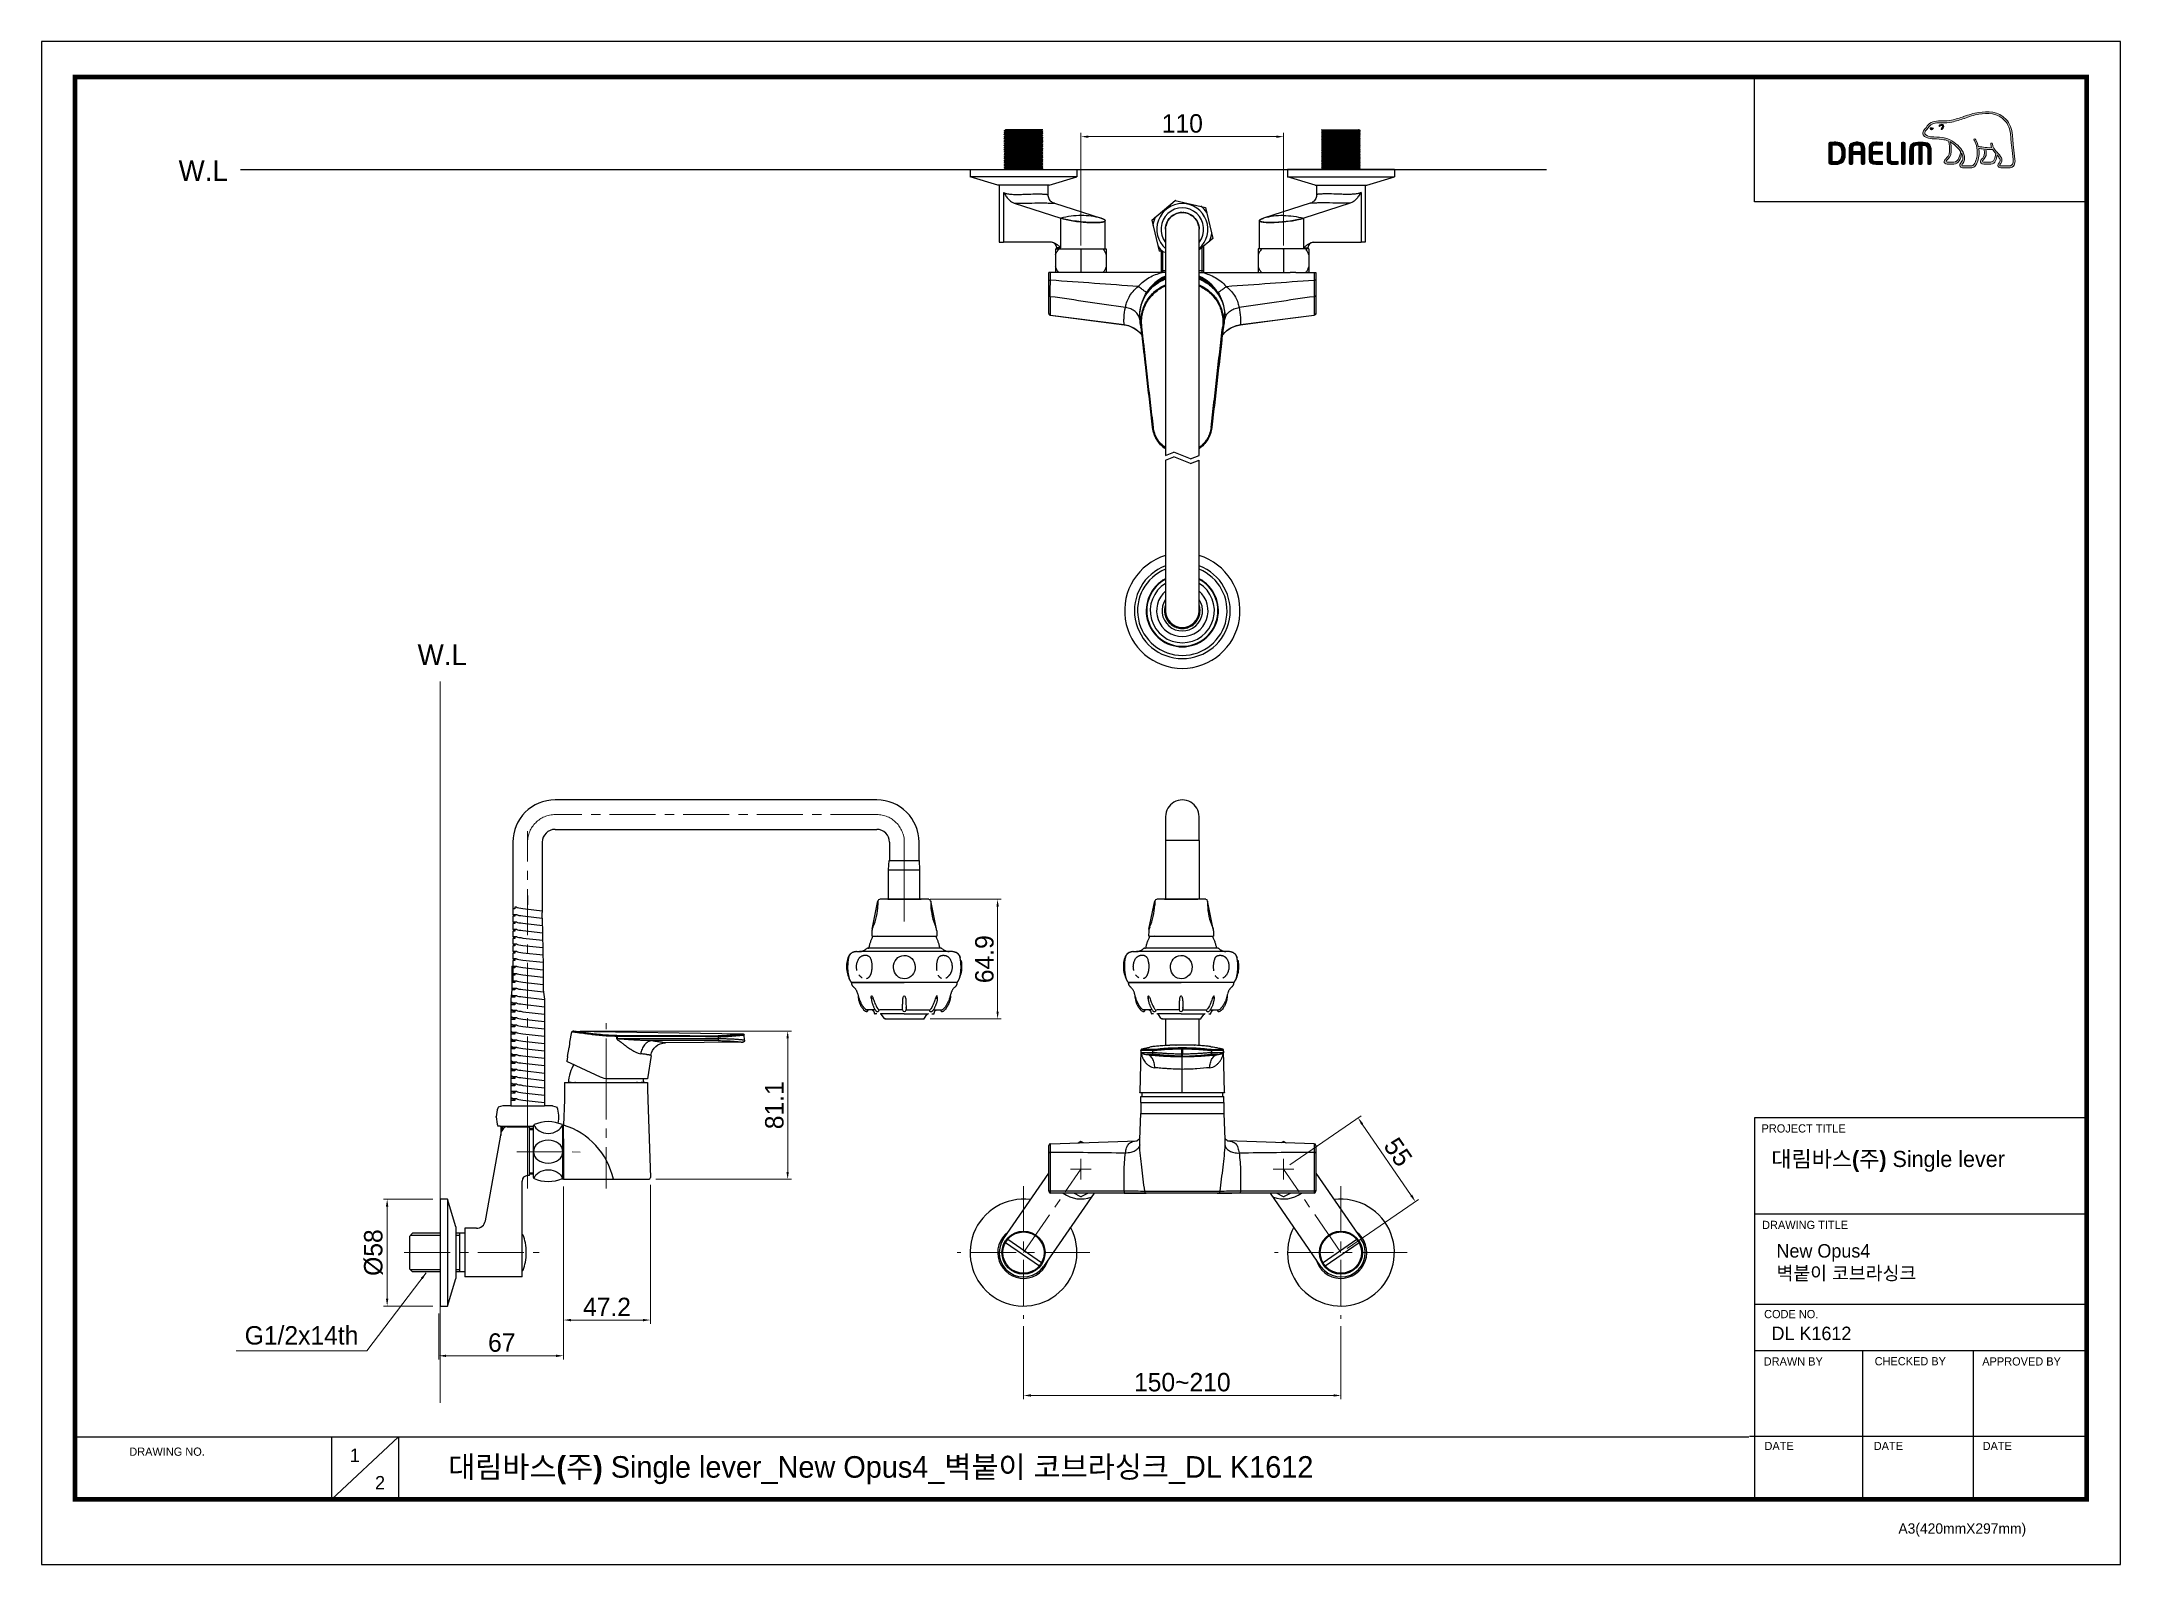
# Model space of a CAD drawing. Extents: x 0 to 1128, y 0 to 827.
import ezdxf

# ---------------------------------------------------------------- set-up
doc = ezdxf.new("R2010")
doc.units = 0
doc.header["$LTSCALE"] = 10
doc.header["$MEASUREMENT"] = 0
doc.header["$PDMODE"] = 3
doc.header["$PDSIZE"] = -10
for name, pattern in [('CENTER', [2, 1.25, -0.25, 0.25, -0.25]), ('CENTER2', [28.575, 19.05, -3.175, 3.175, -3.175]), ('HIDDEN', [0.375, 0.25, -0.125]), ('PHANTOM', [2.5, 1.25, -0.25, 0.25, -0.25, 0.25, -0.25])]:
    doc.linetypes.add(name, pattern=pattern)
doc.layers.get('0').update_dxf_attribs({"linetype": 'CONTINUOUS'})
doc.layers.get('DEFPOINTS').update_dxf_attribs({"linetype": 'CONTINUOUS'})
for name, color, linetype in [('02___PRT_ALL_AXES', 7, 'CONTINUOUS'), ('1', 7, 'CONTINUOUS'), ('3', 3, 'CONTINUOUS'), ('5', 5, 'CENTER'), ('DEF_LAYER_AXIS', 7, 'CONTINUOUS'), ('DEF_LAYER_CURVE', 7, 'CONTINUOUS'), ('DEF_LAYER_DETAIL_ITEM', 7, 'CONTINUOUS'), ('DEF_LAYER_ROUND_FEAT', 7, 'CONTINUOUS'), ('DLB3013-CR2S_시공도$0$1', 7, 'CONTINUOUS')]:
    doc.layers.add(name, color=color, linetype=linetype)
for name, color, linetype, lineweight in [('Cneter', 1, 'CENTER2', 13), ('DLB3013-CR2S_시공도$0$치수선', 7, 'CONTINUOUS', 20), ('레이어 1', 7, 'CONTINUOUS', 0)]:
    doc.layers.add(name, color=color, linetype=linetype, lineweight=lineweight)
doc.styles.add('Daelim Dimension', font='')
doc.styles.add('DLB3013-CR2S_시공도$0$Daelim Dimension', font='H2GTRE.TTF')
doc.styles.get('Daelim Dimension').set_extended_font_data('나눔고딕')
doc.dimstyles.new('DLB3013-CR2S_시공도$0$DEFAULT', dxfattribs={"dimscale": 2, "dimtxt": 2, "dimasz": 2, "dimexe": 0, "dimexo": 2, "dimgap": 1, "dimtad": 1, "dimdec": 1, "dimzin": 9, "dimdsep": 46, "dimtxsty": 'DLB3013-CR2S_시공도$0$Daelim Dimension', "dimcen": 0.5, "dimclrd": 252, "dimclre": 252, "dimclrt": 3, "dimadec": 1, "dimazin": 0, "dimtfac": 1, "dimtdec": 1, "dimtix": 1, "dimtmove": 0, "dimatfit": 3, "dimfxl": 1, "dimtolj": 1, "dimtzin": 1, "dimlwd": 9, "dimlwe": 9, "dimarcsym": 0})

msp = doc.modelspace()

# ---------------------------------------------------------------- texts
at = {"color": 5, "ltscale": 40, "style": 'Daelim Dimension'}
for s, height, p in [('PROJECT TITLE', 4.453, (933.6, 234.5)), ('DRAWING TITLE', 4.453, (933.9, 182.1)), ('CODE NO.', 4.45, (935, 133.7)), ('DRAWN BY', 4.45, (934.8, 108)), ('CHECKED BY', 4.45, (995, 108.1)), ('APPROVED BY', 4.453, (1053.4, 108)), ('DRAWING NO.', 4.453, (47.6, 59)), ('DATE', 4.45, (935.2, 62.1)), ('DATE', 4.45, (994.5, 62.1)), ('DATE', 4.45, (1053.6, 62.1)), ('A3(420mmX297mm)', 5.62, (1007.9, 16.7))]:
    msp.add_text(s, height=height, dxfattribs=at).set_placement(p)
at = {"attachment_point": 1, "style": 'Daelim Dimension'}
for s, insert, char_height, width in [('{\\fPretendard Variable SemiBold|b0|i0|c129|p2;\\C7;대림바스(주)} Single lever', (938.9, 224.5), 8.729, 140.296), (' New Opus4\\P 벽붙이 코브라싱크', (939, 173.9), 7.29, 122.635), ('DL K1612', (939, 129.1), 7.29, 122.635), ('1', (167.3, 62.9), 7.29, 10.17), ('2', (181, 48), 7.29, 10.17)]:
    msp.add_mtext(s, dxfattribs=dict(at, insert=insert, char_height=char_height, width=width))
at = {"color": 7, "insert": (141.1, 124.3), "char_height": 10, "attachment_point": 5, "style": 'Daelim Dimension'}
msp.add_mtext('G1/2x14th', dxfattribs=at)
at = {"color": 2, "insert": (220.7, 58.8), "char_height": 11.7115, "width": 518.418, "attachment_point": 1, "style": 'Daelim Dimension'}
msp.add_mtext('\\pt222.52;{\\fPretendard Variable SemiBold|b0|i0|c129|p2;대림바스(주)} Single lever_New Opus4_벽붙이 코브라싱크_DL K1612', dxfattribs=at)
at = {"layer": 'DLB3013-CR2S_시공도$0$치수선', "char_height": 11.25, "style": 'Daelim Dimension'}
for insert, attachment_point in [((101.1, 762.4), 3), ((204.1, 499.5), 1)]:
    msp.add_mtext_dynamic_manual_height_columns('W.L', width=17.411, gutter_width=12.5, heights=[0], dxfattribs=dict(at, insert=insert, attachment_point=attachment_point))

# ---------------------------------------------------------------- blocks, each defined once
blk = doc.blocks.new('*D2')
at = {"color": 5, "lineweight": 9, "ltscale": 0.5, "transparency": 16777216}
for p, q in [((283.3, 205.1), (283.3, 111.3)), ((215.6, 136.3), (215.6, 111.3)), ((219.6, 113.3), (279.3, 113.3))]:
    blk.add_line(p, q, dxfattribs=at)
at = {"color": 5, "ltscale": 0.5, "transparency": 16777216}
for points in [[(219.6, 113.9), (219.6, 112.6), (215.6, 113.3)], [(279.3, 113.9), (279.3, 112.6), (283.3, 113.3)]]:
    blk.add_solid(points, dxfattribs=at)
at = {"layer": 'DEFPOINTS', "color": 0, "ltscale": 0.5, "transparency": 16777216}
for p in [(283.3, 209.1), (215.6, 140.3), (283.3, 113.3)]:
    blk.add_point(p, dxfattribs=at)
at = {"color": 7, "ltscale": 0.5, "transparency": 16777216, "insert": (249.8, 120.4), "char_height": 10, "attachment_point": 5, "style": 'Daelim Dimension'}
blk.add_mtext('\\A1;67', dxfattribs=at)
blk = doc.blocks.new('*D5')
at = {"color": 5, "lineweight": 9, "ltscale": 0.5, "transparency": 16777216}
for p, q in [((283.3, 205.1), (283.3, 130.7)), ((330.5, 206.1), (330.5, 130.7)), ((287.3, 132.7), (326.5, 132.7))]:
    blk.add_line(p, q, dxfattribs=at)
at = {"color": 5, "ltscale": 0.5, "transparency": 16777216}
for points in [[(287.3, 133.3), (287.3, 132), (283.3, 132.7)], [(326.5, 133.3), (326.5, 132), (330.5, 132.7)]]:
    blk.add_solid(points, dxfattribs=at)
at = {"layer": 'DEFPOINTS', "color": 0, "ltscale": 0.5, "transparency": 16777216}
for p in [(283.3, 209.1), (330.5, 210.1), (330.5, 132.7)]:
    blk.add_point(p, dxfattribs=at)
at = {"color": 7, "ltscale": 0.5, "transparency": 16777216, "insert": (306.9, 139.8), "char_height": 10, "attachment_point": 5, "style": 'Daelim Dimension'}
blk.add_mtext('\\A1;47.2', dxfattribs=at)
blk = doc.blocks.new('*D6')
at = {"color": 5, "lineweight": 9, "ltscale": 0.5, "transparency": 16777216}
for p, q in [((212.3, 198.3), (185.6, 198.3)), ((187.6, 144.3), (187.6, 194.3)), ((212.3, 140.3), (185.6, 140.3))]:
    blk.add_line(p, q, dxfattribs=at)
at = {"color": 5, "ltscale": 0.5, "transparency": 16777216}
for points in [[(186.9, 194.3), (188.2, 194.3), (187.6, 198.3)], [(186.9, 144.3), (188.2, 144.3), (187.6, 140.3)]]:
    blk.add_solid(points, dxfattribs=at)
at = {"layer": 'DEFPOINTS', "color": 0, "ltscale": 0.5, "transparency": 16777216}
for p in [(187.6, 198.3), (216.3, 198.3), (216.3, 140.3)]:
    blk.add_point(p, dxfattribs=at)
at = {"color": 7, "ltscale": 0.5, "transparency": 16777216, "insert": (180.2, 169.3), "char_height": 10, "attachment_point": 5, "rotation": 90, "style": 'Daelim Dimension'}
blk.add_mtext('\\A1;%%C58', dxfattribs=at)
blk = doc.blocks.new('*D1')
at = {"color": 5, "lineweight": 9, "ltscale": 0.5, "transparency": 16777216}
for p, q in [((292.3, 289.6), (407, 289.6)), ((405, 285.6), (405, 213.1)), ((333.4, 209.1), (407, 209.1))]:
    blk.add_line(p, q, dxfattribs=at)
at = {"color": 5, "ltscale": 0.5, "transparency": 16777216}
for points in [[(404.3, 285.6), (405.6, 285.6), (405, 289.6)], [(404.3, 213.1), (405.6, 213.1), (405, 209.1)]]:
    blk.add_solid(points, dxfattribs=at)
at = {"layer": 'DEFPOINTS', "color": 0, "ltscale": 0.5, "transparency": 16777216}
for p in [(288.3, 289.6), (329.4, 209.1), (405, 209.1)]:
    blk.add_point(p, dxfattribs=at)
at = {"color": 7, "ltscale": 0.5, "transparency": 16777216, "insert": (397.8, 249.3), "char_height": 10, "attachment_point": 5, "rotation": 90, "style": 'Daelim Dimension'}
blk.add_mtext('\\A1;81.1', dxfattribs=at)
blk = doc.blocks.new('*D4')
at = {"color": 5, "lineweight": 9, "ltscale": 0.5, "transparency": 16777216}
for p, q in [((482.4, 361.1), (520.9, 361.1)), ((518.9, 300.2), (518.9, 357.1)), ((482.4, 296.2), (520.9, 296.2))]:
    blk.add_line(p, q, dxfattribs=at)
at = {"color": 5, "ltscale": 0.5, "transparency": 16777216}
for points in [[(518.3, 357.1), (519.6, 357.1), (518.9, 361.1)], [(518.3, 300.2), (519.6, 300.2), (518.9, 296.2)]]:
    blk.add_solid(points, dxfattribs=at)
at = {"layer": 'DEFPOINTS', "color": 0, "ltscale": 0.5, "transparency": 16777216}
for p in [(478.4, 361.1), (518.9, 361.1), (478.4, 296.2)]:
    blk.add_point(p, dxfattribs=at)
at = {"color": 7, "ltscale": 0.5, "transparency": 16777216, "insert": (511.8, 328.6), "char_height": 10, "attachment_point": 5, "rotation": 90, "style": 'Daelim Dimension'}
blk.add_mtext('\\A1;64.9', dxfattribs=at)
blk = doc.blocks.new('rrgrege44')
at = {"color": 7, "linetype": 'Continuous'}
for p, q in [((6211.8, 3126.8), (6211.9, 3129.7)), ((6211.8, 3126.8), (6211.8, 3126.5)), ((6211.8, 3126.5), (6211.9, 3126.2)), ((6211.9, 3126.2), (6212.1, 3126)), ((6212.1, 3126), (6212.3, 3125.8)), ((6304.9, 3131.7), (6212.4, 3130.2)), ((6212.7, 3125.7), (6212.7, 3125.7)), ((6212.7, 3125.7), (6254.7, 3125.4)), ((6226.1, 3128.7), (6226, 3127.6)), ((6226.1, 3126.6), (6262.1, 3126.6)), ((6280.9, 3128.9), (6280.7, 3128.9)), ((6280.9, 3127.6), (6280.7, 3128.9)), ((6281, 3129.4), (6280.9, 3129.4)), ((6280.9, 3128.9), (6280.9, 3128.9)), ((6280.9, 3127.6), (6281, 3127.6)), ((6281, 3127.6), (6281.1, 3127.6)), ((6306.5, 3125.8), (6305.4, 3131.3)), ((6262.5, 3118.6), (6264.4, 3105.8)), ((6289.9, 3106.8), (6308.2, 3115.3)), ((6307.8, 3118), (6306.9, 3122.8)), ((6264.4, 3105.8), (6285.7, 3105.8))]:
    blk.add_line(p, q, dxfattribs=at)
blk.add_lwpolyline([(6212.3, 3125.8), (6212.6, 3125.7), (6212.7, 3125.7)], dxfattribs=at)
for centre, radius, start, end in [((6212.8, 3126.7), 1.01, 177.0577, 193.9773), ((6212.7, 3126.7), 0.987, 193.9925, 195.3424), ((6212.7, 3126.7), 0.976, 195.3469, 201.7605), ((6212.8, 3126.7), 1.01, 201.7815, 210.6222), ((6212.4, 3129.7), 0.5, 90.9654, 177.013), ((6212.8, 3126.7), 1.03, 210.5874, 213.0833), ((6212.8, 3126.7), 1.01, 213.0703, 218.7846), ((6212.7, 3126.7), 0.977, 218.8295, 229.3489), ((6212.8, 3126.7), 1.01, 229.3463, 231.788), ((6212.8, 3126.7), 1.02, 231.7888, 235.1959), ((6212.8, 3126.7), 1.03, 235.1934, 236.6066), ((6212.8, 3126.7), 0.99, 250.4893, 254.7899), ((6212.7, 3126.7), 0.972, 247.2208, 250.4858), ((6212.8, 3126.7), 1.01, 254.7932, 269.5247), ((6362.2, 3138.5), 81.9, 186.7181, 187.6449), ((6305, 3131.2), 0.5, 10.7115, 90.9653), ((6254.6, 3117.4), 8, 8.2973, 89.5722), ((6285.7, 3115.8), 10, 270.0001, 294.9999)]:
    blk.add_arc(centre, radius, start, end, dxfattribs=at)
for points, knots in [([(6211.8, 3126.8), (6211.8, 3126.8), (6211.8, 3126.8), (6211.8, 3126.8), (6211.8, 3126.8), (6211.8, 3126.8), (6211.8, 3126.8), (6211.8, 3126.8), (6211.9, 3126.8), (6211.9, 3126.8), (6212, 3126.8), (6212.1, 3126.8), (6212.2, 3126.8), (6212.4, 3126.9), (6212.6, 3126.9), (6212.8, 3126.9), (6213.1, 3127), (6213.5, 3127), (6214.2, 3127.1), (6215, 3127.1), (6215.9, 3127.2), (6216.9, 3127.3), (6218, 3127.3), (6219.2, 3127.4), (6220.5, 3127.4), (6221.8, 3127.5), (6223.7, 3127.5), (6225.1, 3127.6), (6226, 3127.6)], [0, 0, 0, 0, 0.000095, 0.000333, 0.000718, 0.001251, 0.002762, 0.004865, 0.007559, 0.010841, 0.01471, 0.019161, 0.029796, 0.042717, 0.05789, 0.075275, 0.09483, 0.116512, 0.166076, 0.223559, 0.288473, 0.360252, 0.438293, 0.521971, 0.610643, 0.703573, 0.799974, 1, 1, 1, 1]), ([(6226.1, 3128.7), (6225.1, 3128.7), (6223.7, 3128.8), (6221.9, 3128.8), (6220.6, 3128.9), (6219.3, 3129), (6218.1, 3129.1), (6217, 3129.2), (6216, 3129.3), (6215.1, 3129.3), (6214.4, 3129.4), (6213.9, 3129.5), (6213.5, 3129.5), (6213.2, 3129.5), (6213, 3129.6), (6212.7, 3129.6), (6212.5, 3129.6), (6212.3, 3129.6), (6212.2, 3129.7), (6212.1, 3129.7), (6212.1, 3129.7), (6212, 3129.7), (6212, 3129.7), (6212, 3129.7), (6211.9, 3129.7), (6211.9, 3129.7), (6211.9, 3129.7), (6211.9, 3129.7), (6211.9, 3129.7), (6211.9, 3129.7)], [0, 0, 0, 0, 0.200712, 0.297422, 0.390613, 0.479516, 0.563385, 0.641533, 0.713322, 0.778155, 0.835481, 0.861181, 0.884832, 0.906388, 0.925803, 0.943033, 0.958039, 0.970794, 0.98127, 0.985646, 0.989442, 0.992658, 0.995292, 0.997344, 0.998812, 0.999328, 0.999697, 0.99992, 1, 1, 1, 1]), ([(6212.2, 3125.9), (6212.2, 3125.9), (6212.3, 3125.8), (6212.3, 3125.8), (6212.4, 3125.8)], [0, 0, 0, 0, 0.252954, 1, 1, 1, 1]), ([(6212.4, 3130.2), (6212.4, 3130.2), (6212.4, 3130.2), (6212.4, 3130.2), (6212.4, 3130.2), (6212.5, 3130.2), (6212.5, 3130.2), (6212.5, 3130.2), (6212.6, 3130.1), (6212.7, 3130.1), (6212.8, 3130.1), (6213, 3130.1), (6213.2, 3130.1), (6213.4, 3130.1), (6213.7, 3130), (6214.1, 3130), (6214.7, 3129.9), (6215.5, 3129.8), (6216.3, 3129.7), (6217.3, 3129.6), (6218.4, 3129.5), (6219.5, 3129.5), (6221.2, 3129.3), (6223.4, 3129.2), (6225.2, 3129.2), (6226.1, 3129.2)], [0, 0, 0, 0, 0.000249, 0.001086, 0.002514, 0.004536, 0.007151, 0.010363, 0.014171, 0.018575, 0.029142, 0.04199, 0.057046, 0.074242, 0.093552, 0.114965, 0.164031, 0.221145, 0.285862, 0.357605, 0.435748, 0.519678, 0.608712, 0.798774, 1, 1, 1, 1]), ([(6226.1, 3126.6), (6225.2, 3126.6), (6223.5, 3126.5), (6221.3, 3126.5), (6219.7, 3126.4), (6218.6, 3126.3), (6217.6, 3126.2), (6216.6, 3126.2), (6215.7, 3126.1), (6215, 3126), (6214.4, 3125.9), (6214, 3125.9), (6213.8, 3125.9), (6213.5, 3125.8), (6213.3, 3125.8), (6213.2, 3125.8), (6213, 3125.8), (6212.9, 3125.7), (6212.9, 3125.7), (6212.9, 3125.7), (6212.8, 3125.7), (6212.8, 3125.7), (6212.8, 3125.7), (6212.8, 3125.7), (6212.8, 3125.7), (6212.8, 3125.7), (6212.7, 3125.7), (6212.7, 3125.7)], [0, 0, 0, 0, 0.200772, 0.390576, 0.479404, 0.563188, 0.641254, 0.71297, 0.777726, 0.834969, 0.884271, 0.905825, 0.925257, 0.942528, 0.957599, 0.970434, 0.981001, 0.985424, 0.989267, 0.992527, 0.995203, 0.99729, 0.998787, 0.999313, 0.99969, 0.999919, 1, 1, 1, 1]), ([(6226, 3127.6), (6226, 3127.4), (6226, 3127.3), (6226, 3127), (6226, 3126.9), (6226.1, 3126.8), (6226.1, 3126.7), (6226.1, 3126.6), (6226.1, 3126.6), (6226.1, 3126.6)], [0, 0, 0, 0, 0.343078, 0.510862, 0.663778, 0.792967, 0.893155, 0.961343, 1, 1, 1, 1]), ([(6226, 3127.6), (6235.2, 3127.6), (6253.4, 3127.6), (6271.7, 3127.6), (6280.9, 3127.6)], [0, 0, 0, 0, 0.5, 1, 1, 1, 1]), ([(6280.9, 3129.4), (6278.7, 3129.4), (6274.1, 3129.3), (6267.2, 3129.3), (6260.4, 3129.3), (6251.2, 3129.3), (6239.8, 3129.3), (6230.7, 3129.2), (6226.1, 3129.2)], [0, 0, 0, 0, 0.125015, 0.25, 0.375, 0.5, 0.749999, 1, 1, 1, 1]), ([(6226.1, 3128.7), (6226.1, 3128.8), (6226.1, 3128.9), (6226.1, 3129), (6226.1, 3129.1), (6226.1, 3129.2), (6226.1, 3129.2), (6226.1, 3129.2), (6226.1, 3129.2)], [0, 0, 0, 0, 0.332453, 0.644967, 0.772587, 0.875331, 0.95155, 1, 1, 1, 1]), ([(6226.1, 3128.7), (6230.6, 3128.7), (6237.5, 3128.8), (6246.6, 3128.8), (6252.3, 3128.8), (6256.8, 3128.8), (6260.2, 3128.8), (6263.7, 3128.8), (6267.1, 3128.8), (6270.5, 3128.8), (6273.9, 3128.8), (6277.3, 3128.8), (6279.6, 3128.9), (6280.7, 3128.9)], [0, 0, 0, 0, 0.25, 0.375, 0.5, 0.5625, 0.625, 0.6875, 0.75, 0.8125, 0.875, 0.9375, 1, 1, 1, 1]), ([(6262.1, 3126.6), (6261.6, 3126.5), (6260.5, 3126.4), (6259.1, 3126.2), (6257.9, 3126), (6257.2, 3125.9), (6256.7, 3125.8), (6256.2, 3125.7), (6255.8, 3125.6), (6255.5, 3125.6), (6255.2, 3125.5), (6255, 3125.5), (6254.9, 3125.5), (6254.8, 3125.4), (6254.7, 3125.4), (6254.7, 3125.4), (6254.7, 3125.4), (6254.7, 3125.4), (6254.7, 3125.4)], [0, 0, 0, 0, 0.221986, 0.419408, 0.590824, 0.666219, 0.734456, 0.795338, 0.848699, 0.894372, 0.932114, 0.961612, 0.973173, 0.982608, 0.989961, 0.995279, 0.998609, 1, 1, 1, 1]), ([(6262.1, 3126.6), (6262.9, 3126.6), (6264.5, 3126.6), (6266.4, 3126.7), (6268, 3126.7), (6269.2, 3126.8), (6270.4, 3126.9), (6271.6, 3126.9), (6272.7, 3127), (6273.9, 3127.1), (6274.9, 3127.1), (6275.7, 3127.2), (6276.3, 3127.2), (6276.9, 3127.3), (6277.5, 3127.3), (6278, 3127.3), (6278.4, 3127.4), (6278.7, 3127.4), (6279, 3127.4), (6279.3, 3127.4), (6279.6, 3127.4), (6279.8, 3127.5), (6280, 3127.5), (6280.2, 3127.5), (6280.3, 3127.5), (6280.4, 3127.5), (6280.5, 3127.5), (6280.6, 3127.5), (6280.7, 3127.5), (6280.7, 3127.5), (6280.8, 3127.5), (6280.8, 3127.5), (6280.9, 3127.5), (6280.9, 3127.5), (6280.9, 3127.5), (6281, 3127.5), (6281, 3127.5), (6281, 3127.5), (6281, 3127.5), (6281, 3127.6), (6281, 3127.6), (6281, 3127.6), (6281, 3127.6), (6281, 3127.6), (6281, 3127.6), (6281, 3127.6), (6281, 3127.6), (6281, 3127.5), (6281, 3127.6)], [0, 0, 0, 0, 0.123982, 0.248362, 0.310669, 0.37305, 0.435503, 0.498022, 0.560604, 0.62324, 0.685926, 0.717288, 0.748662, 0.780048, 0.811444, 0.842852, 0.858559, 0.874269, 0.889982, 0.905697, 0.921415, 0.937135, 0.944996, 0.952857, 0.960719, 0.968582, 0.972513, 0.976445, 0.980376, 0.984308, 0.986274, 0.98824, 0.990206, 0.992172, 0.994138, 0.994629, 0.995121, 0.995613, 0.996107, 0.99635, 0.996588, 0.996839, 0.997085, 0.997575, 0.997826, 0.998059, 0.999028, 1, 1, 1, 1]), ([(6262.1, 3126.6), (6262.5, 3126.5), (6263.2, 3126.4), (6264.2, 3125.9), (6265.1, 3125.2), (6266, 3124.3), (6266.8, 3123.2), (6267.4, 3122), (6267.8, 3120.7), (6268, 3119.9), (6268, 3119.4)], [0, 0, 0, 0, 0.102226, 0.21296, 0.332849, 0.460807, 0.594898, 0.731908, 0.868033, 1, 1, 1, 1]), ([(6281.1, 3127.6), (6281.1, 3127.5), (6281.1, 3127.5), (6281, 3127.5), (6281, 3127.4), (6280.9, 3127.3), (6280.8, 3127.3), (6280.7, 3127.2), (6280.6, 3127.1), (6280.5, 3127), (6280.3, 3126.8), (6280.1, 3126.7), (6279.8, 3126.5), (6279.6, 3126.3), (6279.3, 3126.1), (6279, 3125.9), (6278.5, 3125.5), (6278.1, 3125.2), (6277.5, 3124.8), (6276.8, 3124.2), (6276, 3123.6), (6275.2, 3123), (6274.5, 3122.5), (6273.9, 3122.1), (6273.4, 3121.8), (6272.7, 3121.4), (6271.9, 3120.9), (6271.1, 3120.4), (6270.3, 3120.1), (6269.3, 3119.7), (6268.5, 3119.5), (6268, 3119.4)], [0, 0, 0, 0, 0.004427, 0.008854, 0.013255, 0.017677, 0.026503, 0.035325, 0.044142, 0.052953, 0.070559, 0.088142, 0.1057, 0.123231, 0.140734, 0.175648, 0.210429, 0.245063, 0.279537, 0.34793, 0.415458, 0.481964, 0.547268, 0.579405, 0.611171, 0.673455, 0.733893, 0.792258, 0.848279, 0.901694, 1, 1, 1, 1]), ([(6280.9, 3129.4), (6280.9, 3129.3), (6280.9, 3129.3), (6280.9, 3129.3), (6280.9, 3129.2), (6280.9, 3129), (6280.9, 3128.9), (6280.9, 3128.9)], [0, 0, 0, 0, 0.054448, 0.135049, 0.367852, 0.674809, 1, 1, 1, 1]), ([(6281, 3129.4), (6281, 3129.3), (6281, 3129.3), (6281, 3129.3), (6280.9, 3129.2), (6280.9, 3129), (6280.9, 3128.9), (6280.9, 3128.9)], [0, 0, 0, 0, 0.053748, 0.133412, 0.368343, 0.675139, 1, 1, 1, 1]), ([(6280.9, 3128.9), (6281.3, 3128.9), (6282.9, 3128.9), (6284.6, 3129), (6285.8, 3129)], [0, 0, 0, 0, 0.249081, 1, 1, 1, 1]), ([(6281, 3127.6), (6281, 3127.7), (6281, 3127.9), (6281, 3128.4), (6280.9, 3128.7), (6280.9, 3128.9)], [0, 0, 0, 0, 0.249999, 0.624999, 1, 1, 1, 1]), ([(6281, 3129.4), (6282.5, 3129.4), (6285.5, 3129.4), (6289.9, 3129.8), (6293.4, 3130.2), (6296, 3130.5), (6297.8, 3130.7), (6299.4, 3131), (6300.8, 3131.2), (6302, 3131.3), (6302.9, 3131.5), (6303.5, 3131.5), (6303.9, 3131.6), (6304.2, 3131.6), (6304.5, 3131.7), (6304.7, 3131.7), (6304.8, 3131.7), (6304.9, 3131.7), (6304.9, 3131.7), (6304.9, 3131.7), (6304.9, 3131.7), (6304.9, 3131.7)], [0, 0, 0, 0, 0.190361, 0.376553, 0.549923, 0.629399, 0.702944, 0.769776, 0.829095, 0.880132, 0.922619, 0.940581, 0.956264, 0.969602, 0.980555, 0.989094, 0.995191, 0.997319, 0.998831, 0.999725, 1, 1, 1, 1]), ([(6285.8, 3129), (6287.1, 3129.1), (6289.7, 3129.3), (6293.4, 3129.7), (6296.8, 3130.1), (6299.3, 3130.5), (6301.1, 3130.7), (6302.2, 3130.9), (6303.1, 3131), (6304, 3131.1), (6304.5, 3131.2), (6305.1, 3131.3), (6305.2, 3131.3), (6305.5, 3131.3), (6305.4, 3131.3)], [0, 0, 0, 0, 0.202122, 0.392807, 0.565993, 0.715778, 0.780535, 0.83737, 0.886205, 0.926752, 0.958616, 0.981552, 0.995376, 1, 1, 1, 1]), ([(6306.9, 3122.8), (6306.8, 3123), (6306.8, 3123.4), (6306.7, 3123.9), (6306.6, 3124.5), (6306.6, 3124.9), (6306.5, 3125.1), (6306.5, 3125.3), (6306.5, 3125.5), (6306.5, 3125.6), (6306.5, 3125.7), (6306.5, 3125.7), (6306.5, 3125.8), (6306.5, 3125.8), (6306.5, 3125.8), (6306.5, 3125.8), (6306.5, 3125.8), (6306.5, 3125.8)], [0, 0, 0, 0, 0.194441, 0.381731, 0.554607, 0.706368, 0.772418, 0.831014, 0.8816, 0.92367, 0.956819, 0.969949, 0.980732, 0.989142, 0.995165, 0.998789, 1, 1, 1, 1]), ([(6262.5, 3118.6), (6262.5, 3118.6), (6262.5, 3118.6), (6262.5, 3118.6), (6262.6, 3118.6), (6262.6, 3118.6), (6262.7, 3118.6), (6262.7, 3118.6), (6262.8, 3118.6), (6262.9, 3118.7), (6263.1, 3118.7), (6263.3, 3118.7), (6263.6, 3118.8), (6263.9, 3118.9), (6264.3, 3118.9), (6264.9, 3119), (6265.7, 3119.2), (6266.8, 3119.3), (6267.6, 3119.4), (6268, 3119.4)], [0, 0, 0, 0, 0.001203, 0.004294, 0.009392, 0.016514, 0.025665, 0.036847, 0.050052, 0.065267, 0.101677, 0.146003, 0.198174, 0.258085, 0.325626, 0.400671, 0.572721, 0.772998, 1, 1, 1, 1]), ([(6307.8, 3118), (6307.8, 3117.7), (6307.9, 3117.3), (6308, 3116.7), (6308.1, 3116.2), (6308.1, 3115.9), (6308.1, 3115.7), (6308.1, 3115.5), (6308.2, 3115.4), (6308.2, 3115.3)], [0, 0, 0, 0, 0.269061, 0.533217, 0.661087, 0.783924, 0.842491, 0.898474, 1, 1, 1, 1])]:
    blk.add_open_spline(points, degree=3, knots=knots, dxfattribs=at)
blk = doc.blocks.new('*D8')
at = {"color": 5, "lineweight": 9, "ltscale": 0.5, "transparency": 16777216}
for p, q in [((677.5, 216.9), (716.2, 243.5)), ((716.9, 239.1), (743.5, 200.3)), ((708.6, 171.5), (747.4, 198.2))]:
    blk.add_line(p, q, dxfattribs=at)
at = {"color": 5, "ltscale": 0.5, "transparency": 16777216}
for points in [[(717.4, 239.5), (716.3, 238.7), (714.6, 242.4)], [(744, 200.7), (742.9, 200), (745.7, 197)]]:
    blk.add_solid(points, dxfattribs=at)
at = {"layer": 'DEFPOINTS', "color": 0, "ltscale": 0.5, "transparency": 16777216}
for p in [(674.2, 214.6), (745.7, 197), (705.3, 169.3)]:
    blk.add_point(p, dxfattribs=at)
at = {"color": 7, "ltscale": 0.5, "transparency": 16777216, "insert": (736.3, 223.9), "char_height": 10, "attachment_point": 5, "rotation": 304.5, "style": 'Daelim Dimension'}
blk.add_mtext('\\A1;55', dxfattribs=at)
blk = doc.blocks.new('*D3')
at = {"color": 5, "lineweight": 9, "ltscale": 0.5, "transparency": 16777216}
for p, q in [((533, 129.3), (533, 89.7)), ((705.3, 129.3), (705.3, 89.7)), ((537, 91.7), (701.3, 91.7))]:
    blk.add_line(p, q, dxfattribs=at)
at = {"color": 5, "ltscale": 0.5, "transparency": 16777216}
for points in [[(537, 92.4), (537, 91.1), (533, 91.7)], [(701.3, 92.4), (701.3, 91.1), (705.3, 91.7)]]:
    blk.add_solid(points, dxfattribs=at)
at = {"layer": 'DEFPOINTS', "color": 0, "ltscale": 0.5, "transparency": 16777216}
for p in [(533, 133.3), (705.3, 133.3), (705.3, 91.7)]:
    blk.add_point(p, dxfattribs=at)
at = {"color": 7, "ltscale": 0.5, "transparency": 16777216, "insert": (619.2, 98.9), "char_height": 10, "attachment_point": 5, "style": 'Daelim Dimension'}
blk.add_mtext('\\A1;150~210', dxfattribs=at)
blk = doc.blocks.new('*D7')
at = {"color": 5, "lineweight": 9, "ltscale": 0.5, "transparency": 16777216}
for p, q in [((564.2, 716.1), (564.2, 777.2)), ((568.2, 775.2), (670.2, 775.2)), ((674.2, 716.1), (674.2, 777.2))]:
    blk.add_line(p, q, dxfattribs=at)
at = {"color": 5, "ltscale": 0.5, "transparency": 16777216}
for points in [[(568.2, 775.8), (568.2, 774.5), (564.2, 775.2)], [(670.2, 775.8), (670.2, 774.5), (674.2, 775.2)]]:
    blk.add_solid(points, dxfattribs=at)
at = {"layer": 'DEFPOINTS', "color": 0, "ltscale": 0.5, "transparency": 16777216}
for p in [(674.2, 775.2), (564.2, 712.1), (674.2, 712.1)]:
    blk.add_point(p, dxfattribs=at)
at = {"color": 7, "ltscale": 0.5, "transparency": 16777216, "insert": (619.2, 782.3), "char_height": 10, "attachment_point": 5, "style": 'Daelim Dimension'}
blk.add_mtext('\\A1;110', dxfattribs=at)

# ---------------------------------------------------------------- dimensions: what is measured, and where the dimension line sits
at = {"color": 5, "ltscale": 0.5}
dim = msp.add_linear_dim(base=(674.2, 775.2), p1=(564.2, 712.1), p2=(674.2, 712.1), dimstyle='DLB3013-CR2S_시공도$0$DEFAULT', override={"dimtxt": 5, "dimexe": 1, "dimdec": 0, "dimtxsty": 'Daelim Dimension', "dimclrd": 5, "dimclre": 5, "dimclrt": 7}, dxfattribs=at)
dim.commit()
dim.dimension.update_dxf_attribs({"geometry": '*D7', "text_midpoint": (619.2, 782.3)})
for base, p1, p2, text, picture, middle in [((518.9, 361.1), (478.4, 296.2), (478.4, 361.1), '64.9', '*D4', (511.8, 328.6)), ((405, 209.1), (288.3, 289.6), (329.4, 209.1), '81.1', '*D1', (397.8, 249.3)), ((187.6, 198.3), (216.3, 140.3), (216.3, 198.3), '%%C<>', '*D6', (180.2, 169.3))]:
    dim = msp.add_linear_dim(base=base, p1=p1, p2=p2, angle=90, text=text, dimstyle='DLB3013-CR2S_시공도$0$DEFAULT', override={"dimtxt": 5, "dimexe": 1, "dimdec": 0, "dimtxsty": 'Daelim Dimension', "dimclrd": 5, "dimclre": 5, "dimclrt": 7}, dxfattribs=at)
    dim.commit()
    dim.dimension.update_dxf_attribs({"geometry": picture, "text_midpoint": middle})
dim = msp.add_aligned_dim(p1=(674.2, 214.6), p2=(705.3, 169.3), distance=49, dimstyle='DLB3013-CR2S_시공도$0$DEFAULT', override={"dimtxt": 5, "dimexe": 1, "dimdec": 0, "dimtxsty": 'Daelim Dimension', "dimclrd": 5, "dimclre": 5, "dimclrt": 7}, dxfattribs=at)
dim.commit()
dim.dimension.update_dxf_attribs({"geometry": '*D8', "text_midpoint": (736.3, 223.9)})
for base, p1, p2, text, picture, middle in [((283.3, 113.3), (215.6, 140.3), (283.3, 209.1), '67', '*D2', (249.8, 113.3)), ((330.5, 132.7), (283.3, 209.1), (330.5, 210.1), '47.2', '*D5', (306.9, 132.7))]:
    dim = msp.add_linear_dim(base=base, p1=p1, p2=p2, text=text, dimstyle='DLB3013-CR2S_시공도$0$DEFAULT', override={"dimtxt": 5, "dimexe": 1, "dimdec": 0, "dimtxsty": 'Daelim Dimension', "dimclrd": 5, "dimclre": 5, "dimclrt": 7}, dxfattribs=at)
    dim.commit()
    dim.dimension.update_dxf_attribs({"geometry": picture, "text_midpoint": middle, "dimtype": 128})
dim = msp.add_linear_dim(base=(705.3, 91.7), p1=(533, 133.3), p2=(705.3, 133.3), text='150~210', dimstyle='DLB3013-CR2S_시공도$0$DEFAULT', override={"dimtxt": 5, "dimexe": 1, "dimdec": 0, "dimtxsty": 'Daelim Dimension', "dimclrd": 5, "dimclre": 5, "dimclrt": 7}, dxfattribs=at)
dim.commit()
dim.dimension.update_dxf_attribs({"geometry": '*D3', "text_midpoint": (619.2, 98.9)})

# ---------------------------------------------------------------- hatches: boundary and pattern name
at = {"layer": '레이어 1'}
h = msp.add_hatch(color=5, dxfattribs=at)
h.dxf.hatch_style = 1
edge = h.paths.add_edge_path(flags=16)
edge.add_spline(control_points=[(1069.5, 759.8), (1069.1, 759.3), (1068.4, 759.3), (1068.4, 759.3), (1068.4, 759.3), (1063.5, 759.3), (1063.5, 759.3), (1063.3, 759.3), (1063.1, 759.3), (1063, 759.4), (1063, 759.5), (1062.9, 759.6), (1062.9, 759.7), (1062.9, 760), (1063.1, 760.3), (1063.4, 760.6), (1063.6, 760.8), (1063.7, 761.1), (1063.9, 761.4), (1064.1, 762.1), (1064.1, 762.9), (1063.8, 763.6), (1063.2, 764.8), (1062.3, 765.8), (1061.5, 766.7), (1061.5, 766.7), (1061.2, 767), (1061.2, 767), (1060.1, 768.2), (1059, 769.5), (1058.9, 771.2), (1058.9, 771.5), (1058.7, 771.7), (1058.5, 771.7), (1058.5, 771.7), (1058.2, 771.6), (1058.2, 771.6), (1058.1, 771.5), (1058, 771.3), (1058, 771.2), (1058, 771.2), (1058, 771.1), (1058, 771.1), (1058.1, 770.5), (1058.2, 769.9), (1058.5, 769.3), (1058.5, 769.3), (1058.5, 769.2), (1058.5, 769.2), (1058.5, 769.2), (1058.4, 769.2), (1058.4, 769.2), (1055.3, 769.1), (1052.2, 769.7), (1051.2, 769.9), (1050.7, 772.2), (1049.8, 773.7), (1049.7, 773.7), (1049.6, 773.9), (1049.5, 774), (1049.4, 774), (1049.4, 774), (1049.2, 773.9), (1049.1, 773.9), (1049.1, 773.9), (1049.1, 773.8), (1048.9, 773.7), (1048.9, 773.7), (1048.9, 773.6), (1048.9, 773.6), (1048.9, 773.6), (1049, 773.3), (1049, 773.3), (1049.1, 773.2), (1050.7, 770.3), (1050.7, 766.5), (1050.7, 764.2), (1050.1, 762), (1048.9, 760), (1048.6, 759.5), (1048.2, 759.3), (1047.7, 759.3), (1047.7, 759.3), (1042.8, 759.3), (1042.8, 759.3), (1042.6, 759.3), (1042.3, 759.4), (1042.3, 759.8), (1042.3, 760), (1042.5, 760.3), (1042.8, 760.6), (1044.8, 762.9), (1043.6, 766.4), (1041.7, 768.7), (1039.8, 771), (1036.7, 773.8), (1032.8, 774.5), (1031.4, 774.8), (1029.1, 774.9), (1027.2, 775), (1027.2, 775), (1025.3, 775.1), (1025.3, 775.1), (1024.4, 775.2), (1022.8, 775.8), (1022.3, 776.7), (1022.1, 777.1), (1022.1, 777.5), (1022.4, 777.9), (1022.5, 778.2), (1022.8, 778.4), (1023, 778.7), (1023.4, 779), (1023.7, 779.3), (1023.9, 779.7), (1023.9, 779.7), (1024, 779.9), (1024, 779.9), (1024.9, 781.7), (1026.9, 782.6), (1029.8, 782.7), (1029.8, 782.7), (1031.4, 782.7), (1031.4, 782.7), (1033.2, 782.7), (1035.2, 782.7), (1036.9, 783.1), (1039.2, 783.6), (1041.6, 784.4), (1043.6, 785.1), (1043.6, 785.1), (1043.7, 785.1), (1043.7, 785.1), (1046.3, 786), (1048.9, 786.9), (1051.6, 787.4), (1056, 788.1), (1061.9, 788.1), (1065.7, 783.8), (1067.4, 781.9), (1068.5, 779.2), (1068.8, 775.9), (1068.8, 775.9), (1068.8, 775.9), (1068.8, 775.9), (1068.8, 775.8), (1068.9, 775.5), (1069, 773.3), (1069.1, 772.3), (1069.1, 771.3), (1069.4, 769.3), (1069.4, 769.3), (1070.1, 762.8), (1070.1, 762.8), (1070.1, 762.8), (1070.2, 762), (1070.2, 762), (1070.2, 761), (1070, 760.3), (1069.5, 759.8)], knot_values=[0, 0, 0, 0, 1, 1, 1, 2, 2, 2, 3, 3, 3, 4, 4, 4, 5, 5, 5, 6, 6, 6, 7, 7, 7, 8, 8, 8, 9, 9, 9, 10, 10, 10, 11, 11, 11, 12, 12, 12, 13, 13, 13, 14, 14, 14, 15, 15, 15, 16, 16, 16, 17, 17, 17, 18, 18, 18, 19, 19, 19, 20, 20, 20, 21, 21, 21, 22, 22, 22, 23, 23, 23, 24, 24, 24, 25, 25, 25, 26, 26, 26, 27, 27, 27, 28, 28, 28, 29, 29, 29, 30, 30, 30, 31, 31, 31, 32, 32, 32, 33, 33, 33, 34, 34, 34, 35, 35, 35, 36, 36, 36, 37, 37, 37, 38, 38, 38, 39, 39, 39, 40, 40, 40, 41, 41, 41, 42, 42, 42, 43, 43, 43, 44, 44, 44, 45, 45, 45, 46, 46, 46, 47, 47, 47, 48, 48, 48, 49, 49, 49, 50, 50, 50, 51, 51, 51, 52, 52, 52, 53, 53, 53, 53], degree=3, periodic=0)
edge = h.paths.add_edge_path(flags=16)
edge.add_spline(control_points=[(1058.1, 761.3), (1058.1, 761.3), (1054.1, 761.3), (1054.1, 761.3), (1053.8, 761.3), (1053.5, 761.5), (1053.5, 761.8), (1053.5, 762), (1053.7, 762.3), (1053.9, 762.5), (1054.7, 763.3), (1055.6, 764.3), (1055.6, 766.4), (1055.6, 766.4), (1055.5, 767.3), (1055.5, 767.3), (1055.5, 767.3), (1055.4, 768.2), (1055.4, 768.2), (1055.4, 768.2), (1055.3, 768.3), (1055.3, 768.3), (1055.3, 768.3), (1055.4, 768.3), (1055.4, 768.3), (1056.2, 768.2), (1057.6, 768.1), (1059, 768.2), (1059.4, 767.7), (1059.9, 766.9), (1060.8, 766), (1060.7, 765.5), (1060.3, 761.3), (1058.1, 761.3)], knot_values=[0, 0, 0, 0, 1, 1, 1, 2, 2, 2, 3, 3, 3, 4, 4, 4, 5, 5, 5, 6, 6, 6, 7, 7, 7, 8, 8, 8, 9, 9, 9, 10, 10, 10, 11, 11, 11, 11], degree=3, periodic=0)
edge = h.paths.add_edge_path(flags=16)
edge.add_spline(control_points=[(1037.9, 761.3), (1037.9, 761.3), (1034.3, 761.3), (1034.3, 761.3), (1034, 761.3), (1033.8, 761.5), (1033.8, 761.8), (1033.8, 762), (1033.9, 762.2), (1034.2, 762.5), (1035.1, 763.2), (1036.5, 764.3), (1036.6, 767.3), (1036.6, 767.3), (1036.6, 768.1), (1036.6, 768.1), (1036.6, 769.3), (1036.4, 770.9), (1036.1, 772.2), (1036.1, 772.2), (1036, 772.4), (1036, 772.4), (1036, 772.4), (1036.1, 772.3), (1036.1, 772.3), (1036.7, 772), (1039.6, 770), (1041.6, 767.1), (1041.5, 765.7), (1040.7, 761.3), (1037.9, 761.3)], knot_values=[0, 0, 0, 0, 1, 1, 1, 2, 2, 2, 3, 3, 3, 4, 4, 4, 5, 5, 5, 6, 6, 6, 7, 7, 7, 8, 8, 8, 9, 9, 9, 10, 10, 10, 10], degree=3, periodic=0)
edge = h.paths.add_edge_path()
edge.add_spline(control_points=[(1071.1, 762.9), (1071.1, 762.9), (1070.4, 769.4), (1070.4, 769.4), (1070.1, 771.4), (1070.1, 772.5), (1070, 773.4), (1070, 773.4), (1069.8, 776), (1069.8, 776), (1069.4, 779.5), (1068.3, 782.4), (1066.4, 784.5), (1062.4, 789.1), (1056.1, 789.1), (1051.5, 788.3), (1048.6, 787.9), (1046, 787), (1043.3, 786.1), (1043.3, 786.1), (1043.3, 786), (1043.3, 786), (1041.2, 785.4), (1038.9, 784.6), (1036.7, 784.1), (1035.1, 783.7), (1033.2, 783.7), (1031.4, 783.7), (1031.4, 783.7), (1029.7, 783.7), (1029.7, 783.7), (1026.5, 783.6), (1024.2, 782.5), (1023.1, 780.3), (1023.1, 780.3), (1023, 780.2), (1023, 780.2), (1022.9, 779.9), (1022.6, 779.6), (1022.3, 779.4), (1022.1, 779.1), (1021.8, 778.8), (1021.5, 778.4), (1021.3, 778), (1021.2, 777.6), (1021.2, 777.2), (1021.2, 776.9), (1021.2, 776.5), (1021.4, 776.2), (1022.1, 774.9), (1024.1, 774.2), (1025.3, 774.1), (1025.3, 774.1), (1027, 774), (1027.1, 774), (1028.8, 773.9), (1031.2, 773.8), (1032.6, 773.5), (1033.4, 773.4), (1034.3, 773.1), (1035.2, 772.7), (1035.3, 772.5), (1035.7, 770.5), (1035.7, 768.1), (1035.7, 768.1), (1035.7, 767.3), (1035.7, 767.3), (1035.5, 764.7), (1034.4, 763.9), (1033.6, 763.2), (1033.5, 763.1), (1032.8, 762.5), (1032.8, 761.8), (1032.7, 761.4), (1032.8, 761), (1033.1, 760.8), (1033.4, 760.5), (1033.8, 760.3), (1034.3, 760.3), (1034.3, 760.3), (1037.9, 760.3), (1037.9, 760.3), (1040.5, 760.3), (1041.8, 763.2), (1042.2, 765.8), (1042.2, 765.8), (1042.2, 766.2), (1042.2, 766.2), (1042.2, 766.2), (1042.3, 766), (1042.3, 766), (1042.7, 765.3), (1042.9, 764.4), (1042.9, 763.7), (1042.9, 762.7), (1042.6, 761.9), (1042, 761.3), (1041.9, 761.1), (1041.2, 760.4), (1041.2, 759.7), (1041.2, 759.7), (1041.2, 759.5), (1041.2, 759.5), (1041.3, 758.7), (1042, 758.3), (1042.6, 758.3), (1042.6, 758.3), (1047.7, 758.3), (1047.7, 758.3), (1048.6, 758.3), (1049.3, 758.7), (1049.8, 759.5), (1051, 761.6), (1051.7, 763.9), (1051.7, 766.3), (1051.7, 767.1), (1051.6, 767.9), (1051.5, 768.7), (1051.5, 768.7), (1051.5, 768.8), (1051.5, 768.8), (1051.5, 768.8), (1051.5, 768.8), (1051.5, 768.8), (1052.1, 768.7), (1053.1, 768.5), (1054.3, 768.4), (1054.3, 768.4), (1054.4, 768.4), (1054.4, 768.4), (1054.4, 768.4), (1054.5, 767.4), (1054.5, 767.4), (1054.5, 767.4), (1054.6, 767.2), (1054.6, 767.2), (1054.6, 767.2), (1054.6, 766.4), (1054.6, 766.4), (1054.6, 764.5), (1053.7, 763.6), (1053.2, 763.1), (1053.2, 763.1), (1052.6, 762.5), (1052.5, 761.9), (1052.5, 761.9), (1052.5, 761.7), (1052.5, 761.7), (1052.5, 761.5), (1052.5, 761.1), (1052.8, 760.8), (1053.1, 760.5), (1053.6, 760.3), (1054.2, 760.3), (1054.2, 760.3), (1058.1, 760.3), (1058.1, 760.3), (1060.5, 760.3), (1061.2, 763.3), (1061.5, 765), (1061.5, 765), (1061.5, 765.2), (1061.5, 765.2), (1061.5, 765.2), (1061.6, 765.1), (1061.6, 765.1), (1062.2, 764.4), (1062.6, 763.6), (1062.9, 763.1), (1063, 762.9), (1063.1, 762.6), (1063.1, 762.3), (1063.1, 762.3), (1063, 761.7), (1063, 761.7), (1062.9, 761.4), (1062.7, 761.1), (1062.5, 760.9), (1062.2, 760.5), (1061.8, 760.1), (1061.8, 759.6), (1061.8, 759.6), (1061.9, 759.3), (1061.9, 759.3), (1062, 758.7), (1062.5, 758.3), (1063.4, 758.3), (1063.4, 758.3), (1068.4, 758.3), (1068.4, 758.3), (1068.5, 758.3), (1069.5, 758.3), (1070.3, 759.1), (1070.9, 759.8), (1071.2, 760.7), (1071.2, 761.9), (1071.2, 761.9), (1071.1, 762.9), (1071.1, 762.9)], knot_values=[0, 0, 0, 0, 1, 1, 1, 2, 2, 2, 3, 3, 3, 4, 4, 4, 5, 5, 5, 6, 6, 6, 7, 7, 7, 8, 8, 8, 9, 9, 9, 10, 10, 10, 11, 11, 11, 12, 12, 12, 13, 13, 13, 14, 14, 14, 15, 15, 15, 16, 16, 16, 17, 17, 17, 18, 18, 18, 19, 19, 19, 20, 20, 20, 21, 21, 21, 22, 22, 22, 23, 23, 23, 24, 24, 24, 25, 25, 25, 26, 26, 26, 27, 27, 27, 28, 28, 28, 29, 29, 29, 30, 30, 30, 31, 31, 31, 32, 32, 32, 33, 33, 33, 34, 34, 34, 35, 35, 35, 36, 36, 36, 37, 37, 37, 38, 38, 38, 39, 39, 39, 40, 40, 40, 41, 41, 41, 42, 42, 42, 43, 43, 43, 44, 44, 44, 45, 45, 45, 46, 46, 46, 47, 47, 47, 48, 48, 48, 49, 49, 49, 50, 50, 50, 51, 51, 51, 52, 52, 52, 53, 53, 53, 54, 54, 54, 55, 55, 55, 56, 56, 56, 57, 57, 57, 58, 58, 58, 59, 59, 59, 60, 60, 60, 61, 61, 61, 62, 62, 62, 63, 63, 63, 64, 64, 64, 65, 65, 65, 66, 66, 66, 66], degree=3, periodic=0)
edge = h.paths.add_edge_path(flags=0)
edge.add_spline(control_points=[(1025.2, 779.9), (1025.2, 779.9), (1025.9, 780.2), (1026.8, 779.8), (1026.8, 779.8), (1027, 779.8), (1026.8, 779.6), (1026.4, 779), (1025.9, 778.9), (1025.9, 778.9), (1025.9, 778.9), (1025.6, 778.8), (1025.4, 779), (1025.1, 779.4), (1025.1, 779.6), (1025.1, 779.6), (1025.1, 779.6), (1025, 779.8), (1025.2, 779.9)], knot_values=[0, 0, 0, 0, 1, 1, 1, 2, 2, 2, 3, 3, 3, 4, 4, 4, 5, 5, 5, 6, 6, 6, 6], degree=3, periodic=0)
edge = h.paths.add_edge_path(flags=0)
edge.add_spline(control_points=[(1030, 781.2), (1029.9, 781.1), (1029.9, 780.9), (1030, 780.8), (1030.2, 780.7), (1030.3, 780.7), (1030.5, 780.8), (1030.5, 780.9), (1031.1, 781.6), (1031.6, 781.2), (1031.8, 781.1), (1031.9, 780.9), (1031.9, 780.7), (1031.8, 780.3), (1031.5, 779.8), (1031.2, 779.7), (1031.1, 779.6), (1031, 779.4), (1031.1, 779.2), (1031.1, 779.1), (1031.3, 779.1), (1031.5, 779.1), (1031.9, 779.3), (1032.5, 780), (1032.5, 780.7), (1032.6, 781.1), (1032.4, 781.5), (1032, 781.8), (1031.2, 782.3), (1030.4, 781.6), (1030, 781.2)], knot_values=[0, 0, 0, 0, 1, 1, 1, 2, 2, 2, 3, 3, 3, 4, 4, 4, 5, 5, 5, 6, 6, 6, 7, 7, 7, 8, 8, 8, 9, 9, 9, 10, 10, 10, 10], degree=3, periodic=0)
edge = h.paths.add_edge_path(flags=0)
edge.add_spline(control_points=[(1029.9, 780.7), (1029.9, 780.7), (1029.9, 780.7), (1029.9, 780.7), (1029.9, 780.7), (1029.9, 780.7), (1029.9, 780.7)], knot_values=[0, 0, 0, 0, 1, 1, 1, 2, 2, 2, 2], degree=3, periodic=0)
h = msp.add_hatch(color=5, dxfattribs=at)
h.dxf.hatch_style = 2
edge = h.paths.add_edge_path()
edge.add_spline(control_points=[(1025.2, 779.9), (1025.2, 779.9), (1025.9, 780.2), (1026.8, 779.8), (1026.8, 779.8), (1027, 779.8), (1026.8, 779.6), (1026.4, 779), (1025.9, 778.9), (1025.9, 778.9), (1025.9, 778.9), (1025.6, 778.8), (1025.4, 779), (1025.1, 779.4), (1025.1, 779.6), (1025.1, 779.6), (1025.1, 779.6), (1025, 779.8), (1025.2, 779.9)], knot_values=[0, 0, 0, 0, 1, 1, 1, 2, 2, 2, 3, 3, 3, 4, 4, 4, 5, 5, 5, 6, 6, 6, 6], degree=3, periodic=0)
h = msp.add_hatch(color=5, dxfattribs=at)
h.dxf.hatch_style = 2
edge = h.paths.add_edge_path()
edge.add_spline(control_points=[(1030, 781.2), (1029.9, 781.1), (1029.9, 780.9), (1030, 780.8), (1030.2, 780.7), (1030.3, 780.7), (1030.5, 780.8), (1030.5, 780.9), (1031.1, 781.6), (1031.6, 781.2), (1031.8, 781.1), (1031.9, 780.9), (1031.9, 780.7), (1031.8, 780.3), (1031.5, 779.8), (1031.2, 779.7), (1031.1, 779.6), (1031, 779.4), (1031.1, 779.2), (1031.1, 779.1), (1031.3, 779.1), (1031.5, 779.1), (1031.9, 779.3), (1032.5, 780), (1032.5, 780.7), (1032.6, 781.1), (1032.4, 781.5), (1032, 781.8), (1031.2, 782.3), (1030.4, 781.6), (1030, 781.2)], knot_values=[0, 0, 0, 0, 1, 1, 1, 2, 2, 2, 3, 3, 3, 4, 4, 4, 5, 5, 5, 6, 6, 6, 7, 7, 7, 8, 8, 8, 9, 9, 9, 10, 10, 10, 10], degree=3, periodic=0)
h = msp.add_hatch(color=5, dxfattribs=at)
h.dxf.hatch_style = 2
edge = h.paths.add_edge_path()
edge.add_spline(control_points=[(977.1, 765.1), (977.1, 762.8), (976.1, 761.7), (973.9, 761.7), (973.9, 761.7), (972.4, 761.7), (972, 761.7), (972, 761.7), (972, 770.5), (972, 770.5), (972.8, 770.6), (973.9, 770.6), (973.9, 770.6), (976.1, 770.6), (977.1, 769.6), (977.1, 767.2), (977.1, 767.2), (977.1, 765.1), (977.1, 765.1)], knot_values=[0, 0, 0, 0, 1, 1, 1, 2, 2, 2, 3, 3, 3, 4, 4, 4, 5, 5, 5, 6, 6, 6, 6], degree=3, periodic=0)
edge = h.paths.add_edge_path()
edge.add_spline(control_points=[(973.9, 772.3), (972.7, 772.3), (971.1, 772.2), (970.6, 772.1), (970.3, 772.1), (970.1, 771.8), (970.1, 771.5), (970.1, 771.5), (970.1, 760.8), (970.1, 760.8), (970.1, 760.5), (970.3, 760.2), (970.7, 760.2), (971.1, 760.1), (972.7, 760), (973.9, 760), (977.2, 760), (979, 761.8), (979, 765.1), (979, 765.1), (979, 767.2), (979, 767.2), (979, 770.5), (977.2, 772.3), (973.9, 772.3)], knot_values=[0, 0, 0, 0, 1, 1, 1, 2, 2, 2, 3, 3, 3, 4, 4, 4, 5, 5, 5, 6, 6, 6, 7, 7, 7, 8, 8, 8, 8], degree=3, periodic=0)
h = msp.add_hatch(color=5, dxfattribs=at)
h.dxf.hatch_style = 2
edge = h.paths.add_edge_path()
edge.add_spline(control_points=[(987.6, 767.2), (987.6, 767.2), (983.1, 767.2), (983.1, 767.2), (983.1, 767.4), (983.1, 768.8), (983.1, 768.8), (983.1, 770.3), (983.6, 770.6), (984.9, 770.6), (984.9, 770.6), (985.9, 770.6), (985.9, 770.6), (987.2, 770.6), (987.6, 770.3), (987.6, 768.8), (987.6, 768.8), (987.6, 767.4), (987.6, 767.2)], knot_values=[0, 0, 0, 0, 1, 1, 1, 2, 2, 2, 3, 3, 3, 4, 4, 4, 5, 5, 5, 6, 6, 6, 6], degree=3, periodic=0)
edge = h.paths.add_edge_path()
edge.add_spline(control_points=[(985.9, 772.3), (985.9, 772.3), (984.9, 772.3), (984.9, 772.3), (982.4, 772.3), (981.2, 771.2), (981.2, 768.8), (981.2, 768.8), (981.2, 760.7), (981.2, 760.7), (981.2, 760.4), (981.5, 760.1), (981.7, 760.1), (981.7, 760.1), (982.6, 760.1), (982.6, 760.1), (982.9, 760.1), (983.1, 760.4), (983.1, 760.7), (983.1, 760.7), (983.1, 765.4), (983.1, 765.5), (983.1, 765.5), (987.6, 765.5), (987.6, 765.5), (987.6, 765.4), (987.6, 760.7), (987.6, 760.7), (987.6, 760.4), (987.9, 760.1), (988.2, 760.1), (988.2, 760.1), (989, 760.1), (989, 760.1), (989.4, 760.1), (989.6, 760.4), (989.6, 760.7), (989.6, 760.7), (989.6, 768.8), (989.6, 768.8), (989.6, 771.2), (988.4, 772.3), (985.9, 772.3)], knot_values=[0, 0, 0, 0, 1, 1, 1, 2, 2, 2, 3, 3, 3, 4, 4, 4, 5, 5, 5, 6, 6, 6, 7, 7, 7, 8, 8, 8, 9, 9, 9, 10, 10, 10, 11, 11, 11, 12, 12, 12, 13, 13, 13, 14, 14, 14, 14], degree=3, periodic=0)
h = msp.add_hatch(color=5, dxfattribs=at)
h.dxf.hatch_style = 2
edge = h.paths.add_edge_path()
edge.add_spline(control_points=[(992, 769.2), (992, 769.2), (992, 763.2), (992, 763.2), (992, 761), (993.2, 760), (995.7, 760), (996.7, 760), (998.2, 760), (998.8, 760.1), (998.8, 760.1), (999.1, 760.1), (999.1, 760.1), (999.1, 760.1), (999.2, 760.1), (999.2, 760.1), (999.2, 760.1), (999.2, 761.7), (999.2, 761.7), (999.2, 761.7), (995.7, 761.7), (995.7, 761.7), (993.9, 761.7), (993.9, 762.2), (993.9, 763.2), (993.9, 763.2), (993.9, 765.4), (993.9, 765.6), (994.1, 765.6), (998.6, 765.6), (998.6, 765.6), (998.9, 765.6), (999.2, 765.8), (999.2, 766.1), (999.2, 766.1), (999.2, 766.7), (999.2, 766.7), (999.2, 767), (998.9, 767.2), (998.6, 767.2), (998.6, 767.2), (994.1, 767.2), (993.9, 767.2), (993.9, 767.4), (993.9, 769.2), (993.9, 769.2), (993.9, 770.1), (993.9, 770.6), (995.7, 770.6), (995.7, 770.6), (999.2, 770.5), (999.2, 770.5), (999.2, 770.5), (999.2, 772.1), (999.2, 772.1), (999.2, 772.1), (998.8, 772.2), (998.8, 772.2), (998.1, 772.2), (996.5, 772.3), (995.7, 772.3), (993.2, 772.3), (992, 771.3), (992, 769.2)], knot_values=[0, 0, 0, 0, 1, 1, 1, 2, 2, 2, 3, 3, 3, 4, 4, 4, 5, 5, 5, 6, 6, 6, 7, 7, 7, 8, 8, 8, 9, 9, 9, 10, 10, 10, 11, 11, 11, 12, 12, 12, 13, 13, 13, 14, 14, 14, 15, 15, 15, 16, 16, 16, 17, 17, 17, 18, 18, 18, 19, 19, 19, 20, 20, 20, 21, 21, 21, 21], degree=3, periodic=0)
h = msp.add_hatch(color=5, dxfattribs=at)
h.dxf.hatch_style = 2
edge = h.paths.add_edge_path()
edge.add_spline(control_points=[(1002.3, 772.2), (1002, 772.2), (1001.7, 771.9), (1001.7, 771.6), (1001.7, 771.6), (1001.7, 763.2), (1001.7, 763.2), (1001.7, 760.4), (1003.6, 760), (1005.2, 760), (1006.5, 760), (1006.8, 760.1), (1007.1, 760.1), (1007.1, 760.1), (1007.3, 760.2), (1007.3, 760.2), (1007.3, 760.2), (1007.6, 760.2), (1007.6, 760.2), (1007.6, 760.2), (1007.7, 760.2), (1007.7, 760.2), (1007.7, 760.2), (1007.7, 761.7), (1007.7, 761.7), (1007.7, 761.7), (1005.3, 761.7), (1005.3, 761.7), (1003.6, 761.7), (1003.6, 762.4), (1003.6, 763), (1003.6, 763), (1003.6, 771.6), (1003.6, 771.6), (1003.6, 771.9), (1003.4, 772.2), (1003.1, 772.2), (1003.1, 772.2), (1002.3, 772.2), (1002.3, 772.2)], knot_values=[0, 0, 0, 0, 1, 1, 1, 2, 2, 2, 3, 3, 3, 4, 4, 4, 5, 5, 5, 6, 6, 6, 7, 7, 7, 8, 8, 8, 9, 9, 9, 10, 10, 10, 11, 11, 11, 12, 12, 12, 13, 13, 13, 13], degree=3, periodic=0)
h = msp.add_hatch(color=5, dxfattribs=at)
h.dxf.hatch_style = 2
edge = h.paths.add_edge_path()
edge.add_spline(control_points=[(1010.1, 772.2), (1009.7, 772.2), (1009.5, 771.9), (1009.5, 771.7), (1009.5, 771.7), (1009.5, 760.7), (1009.5, 760.7), (1009.5, 760.4), (1009.8, 760.1), (1010.1, 760.1), (1010.1, 760.1), (1010.9, 760.1), (1010.9, 760.1), (1011.3, 760.1), (1011.5, 760.4), (1011.5, 760.7), (1011.5, 760.7), (1011.5, 771.7), (1011.5, 771.7), (1011.5, 771.9), (1011.2, 772.2), (1010.9, 772.2), (1010.9, 772.2), (1010.1, 772.2), (1010.1, 772.2)], knot_values=[0, 0, 0, 0, 1, 1, 1, 2, 2, 2, 3, 3, 3, 4, 4, 4, 5, 5, 5, 6, 6, 6, 7, 7, 7, 8, 8, 8, 8], degree=3, periodic=0)
h = msp.add_hatch(color=5, dxfattribs=at)
h.dxf.hatch_style = 2
edge = h.paths.add_edge_path()
edge.add_spline(control_points=[(1014, 767.4), (1014, 767.4), (1014, 760.7), (1014, 760.7), (1014, 760.4), (1014.3, 760.1), (1014.5, 760.1), (1014.5, 760.1), (1015.4, 760.1), (1015.4, 760.1), (1015.8, 760.1), (1016, 760.4), (1016, 760.7), (1016, 760.7), (1016, 767.3), (1016, 767.3), (1016, 770.2), (1016.4, 770.5), (1018.9, 770.5), (1018.9, 770.3), (1018.9, 760.7), (1018.9, 760.7), (1018.9, 760.4), (1019.1, 760.1), (1019.4, 760.1), (1019.4, 760.1), (1020.3, 760.1), (1020.3, 760.1), (1020.6, 760.1), (1020.8, 760.4), (1020.8, 760.7), (1020.8, 760.7), (1020.8, 770.2), (1020.8, 770.4), (1022, 770.4), (1022.8, 770.3), (1023.2, 769.9), (1023.7, 769.4), (1023.8, 768.6), (1023.8, 767.3), (1023.8, 767.3), (1023.8, 760.7), (1023.8, 760.7), (1023.8, 760.4), (1024, 760.1), (1024.3, 760.1), (1024.3, 760.1), (1025.2, 760.1), (1025.2, 760.1), (1025.5, 760.1), (1025.7, 760.4), (1025.7, 760.7), (1025.7, 760.7), (1025.7, 767.4), (1025.7, 767.4), (1025.7, 771.5), (1024.2, 772.2), (1019.9, 772.2), (1015.5, 772.2), (1014, 771.5), (1014, 767.4)], knot_values=[0, 0, 0, 0, 1, 1, 1, 2, 2, 2, 3, 3, 3, 4, 4, 4, 5, 5, 5, 6, 6, 6, 7, 7, 7, 8, 8, 8, 9, 9, 9, 10, 10, 10, 11, 11, 11, 12, 12, 12, 13, 13, 13, 14, 14, 14, 15, 15, 15, 16, 16, 16, 17, 17, 17, 18, 18, 18, 19, 19, 19, 20, 20, 20, 20], degree=3, periodic=0)

# ---------------------------------------------------------------- linework, layer by layer
at = {"color": 5, "ltscale": 0.5}
for p, q in [((929.8, 739.7), (929.8, 807.6)), ((929.8, 242.4), (929.8, 34.3))]:
    msp.add_line(p, q, dxfattribs=at)
at = {"color": 7, "linetype": 'Continuous'}
for p, q in [((522.5, 778.3), (523.3, 778.8)), ((523.3, 778.8), (523.2, 778.9)), ((543.4, 778.9), (523.2, 778.9)), ((543.5, 778.8), (542.7, 778.3)), ((543.4, 778.9), (543.5, 778.8)), ((543.5, 778.8), (543.5, 778.8)), ((543.5, 778.8), (543.5, 778.8)), ((694.9, 778.9), (694.8, 778.8)), ((694.8, 778.8), (694.8, 778.8)), ((694.8, 778.8), (694.8, 778.8)), ((694.8, 778.8), (695.7, 778.3)), ((694.9, 778.9), (715.2, 778.9)), ((715, 778.8), (715.2, 778.9)), ((715.8, 778.3), (715, 778.8)), ((522.5, 778.3), (522.5, 778.3)), ((522.8, 778.1), (522.5, 778.3)), ((522.5, 778.3), (522.5, 778.3)), ((522.5, 778.3), (522.5, 778.3)), ((522.5, 778.3), (522.5, 778.3)), ((522.5, 777.3), (523.3, 777.8)), ((522.5, 777.3), (522.5, 777.3)), ((522.8, 777.1), (522.5, 777.3)), ((522.5, 777.3), (522.5, 777.3)), ((522.5, 777.3), (522.5, 777.3)), ((522.5, 777.3), (522.5, 777.3)), ((522.5, 776.3), (523.3, 776.8)), ((522.5, 776.3), (522.5, 776.3)), ((522.8, 776.1), (522.5, 776.3)), ((522.5, 776.3), (522.5, 776.3)), ((522.5, 776.3), (522.5, 776.3)), ((522.5, 776.3), (522.5, 776.3)), ((522.5, 775.3), (523.3, 775.8)), ((522.5, 775.3), (522.5, 775.3)), ((522.8, 775.1), (522.5, 775.3)), ((522.5, 775.3), (522.5, 775.3)), ((522.5, 775.3), (522.5, 775.3)), ((522.5, 775.3), (522.5, 775.3)), ((522.5, 774.3), (523.3, 774.8)), ((522.5, 774.3), (522.5, 774.3)), ((522.8, 774.1), (522.5, 774.3)), ((522.5, 774.3), (522.5, 774.3)), ((522.5, 773.3), (523.3, 773.8)), ((522.5, 773.3), (522.5, 773.3)), ((522.8, 773.1), (522.5, 773.3)), ((522.5, 773.3), (522.5, 773.3)), ((522.5, 772.3), (523.3, 772.8)), ((522.5, 772.3), (522.5, 772.3)), ((522.8, 772.1), (522.5, 772.3)), ((522.5, 772.3), (522.5, 772.3)), ((522.5, 771.3), (523.3, 771.8)), ((522.5, 771.3), (522.5, 771.3)), ((522.8, 771.1), (522.5, 771.3)), ((522.5, 771.3), (522.5, 771.3)), ((522.5, 771.3), (522.5, 771.3)), ((522.5, 771.3), (522.5, 771.3)), ((522.5, 770.3), (523.3, 770.8)), ((522.5, 770.3), (522.5, 770.3)), ((522.8, 770.1), (522.5, 770.3)), ((522.5, 770.3), (522.5, 770.3)), ((522.5, 769.3), (523.3, 769.8)), ((522.5, 769.3), (522.5, 769.3)), ((522.8, 769.1), (522.5, 769.3)), ((522.5, 769.3), (522.5, 769.3)), ((522.5, 769.3), (522.5, 769.3)), ((522.5, 769.3), (522.5, 769.3)), ((522.5, 768.3), (523.3, 768.8)), ((522.5, 768.3), (522.5, 768.3)), ((522.8, 768.1), (522.5, 768.3)), ((522.5, 768.3), (522.5, 768.3)), ((522.5, 768.3), (522.5, 768.3)), ((522.5, 767.3), (523.3, 767.8)), ((522.5, 767.3), (522.5, 767.3)), ((523.3, 777.8), (522.8, 778.1)), ((523.3, 776.8), (522.8, 777.1)), ((523.3, 775.8), (522.8, 776.1)), ((523.3, 774.8), (522.8, 775.1)), ((523.3, 773.8), (522.8, 774.1)), ((523.3, 772.8), (522.8, 773.1)), ((523.3, 771.8), (522.8, 772.1)), ((523.3, 770.8), (522.8, 771.1)), ((523.3, 769.8), (522.8, 770.1)), ((523.3, 768.8), (522.8, 769.1)), ((523.3, 767.8), (522.8, 768.1)), ((539.6, 773.9), (539, 773.9)), ((542.7, 778.3), (543.3, 778)), ((543.5, 777.8), (542.7, 777.3)), ((542.7, 777.3), (543.3, 777)), ((543.5, 776.8), (542.7, 776.3)), ((542.7, 776.3), (543.3, 776)), ((543.5, 775.8), (542.7, 775.3)), ((542.7, 775.3), (543.5, 774.8)), ((543.5, 774.8), (542.7, 774.3)), ((542.7, 774.3), (543.3, 774)), ((543.5, 773.8), (542.7, 773.3)), ((542.7, 773.3), (543.3, 773)), ((543.5, 772.8), (542.7, 772.3)), ((542.7, 772.3), (543.3, 772)), ((543.5, 771.8), (542.7, 771.3)), ((542.7, 771.3), (543.3, 771)), ((543.5, 770.8), (542.7, 770.3)), ((542.7, 770.3), (543.3, 770)), ((543.5, 769.8), (542.7, 769.3)), ((542.7, 769.3), (543.3, 769)), ((543.5, 768.8), (542.7, 768.3)), ((542.7, 768.3), (543.3, 768)), ((543.5, 767.8), (542.7, 767.3)), ((543.3, 778), (543.5, 777.8)), ((543.3, 777), (543.5, 776.8)), ((543.3, 776), (543.5, 775.8)), ((543.3, 774), (543.5, 773.8)), ((543.3, 773), (543.5, 772.8)), ((543.3, 772), (543.5, 771.8)), ((543.3, 771), (543.5, 770.8)), ((543.3, 770), (543.5, 769.8)), ((543.3, 769), (543.5, 768.8)), ((543.3, 768), (543.5, 767.8)), ((543.5, 777.8), (543.5, 777.8)), ((543.5, 777.8), (543.5, 777.8)), ((543.5, 776.8), (543.5, 776.8)), ((543.5, 776.8), (543.5, 776.8)), ((543.5, 775.8), (543.5, 775.8)), ((543.5, 775.8), (543.5, 775.8)), ((543.5, 775.8), (543.5, 775.8)), ((543.5, 775.8), (543.5, 775.8)), ((543.5, 774.8), (543.5, 774.8)), ((543.5, 774.8), (543.5, 774.8)), ((543.5, 773.8), (543.5, 773.8)), ((543.5, 773.8), (543.5, 773.8)), ((543.5, 773.8), (543.5, 773.8)), ((543.5, 773.8), (543.5, 773.8)), ((543.5, 772.8), (543.5, 772.8)), ((543.5, 772.8), (543.5, 772.8)), ((543.5, 772.8), (543.5, 772.8)), ((543.5, 771.8), (543.5, 771.8)), ((543.5, 771.8), (543.5, 771.8)), ((543.5, 770.8), (543.5, 770.8)), ((543.5, 770.8), (543.5, 770.8)), ((543.5, 769.8), (543.5, 769.8)), ((543.5, 769.8), (543.5, 769.8)), ((543.5, 768.8), (543.5, 768.8)), ((543.5, 768.8), (543.5, 768.8)), ((543.5, 768.8), (543.5, 768.8)), ((543.5, 768.8), (543.5, 768.8)), ((543.5, 767.8), (543.5, 767.8)), ((543.5, 767.8), (543.5, 767.8)), ((543.5, 767.8), (543.5, 767.8)), ((543.5, 767.8), (543.5, 767.8)), ((695.1, 778), (694.8, 777.8)), ((694.8, 777.8), (694.8, 777.8)), ((694.8, 777.8), (694.8, 777.8)), ((694.8, 777.8), (695.7, 777.3)), ((695.1, 777), (694.8, 776.8)), ((694.8, 776.8), (694.8, 776.8)), ((694.8, 776.8), (694.8, 776.8)), ((694.8, 776.8), (695.7, 776.3)), ((695.1, 776), (694.8, 775.8)), ((694.8, 775.8), (694.8, 775.8)), ((694.8, 775.8), (694.8, 775.8)), ((694.8, 775.8), (695.7, 775.3)), ((694.8, 775.8), (694.8, 775.8)), ((694.8, 775.8), (694.8, 775.8)), ((695.7, 775.3), (694.8, 774.8)), ((694.8, 774.8), (694.8, 774.8)), ((694.8, 774.8), (694.8, 774.8)), ((694.8, 774.8), (695.7, 774.3)), ((695.1, 774), (694.8, 773.8)), ((694.8, 773.8), (694.8, 773.8)), ((694.8, 773.8), (694.8, 773.8)), ((694.8, 773.8), (695.7, 773.3)), ((694.8, 773.8), (694.8, 773.8)), ((694.8, 773.8), (694.8, 773.8)), ((695.1, 773), (694.8, 772.8)), ((694.8, 772.8), (694.8, 772.8)), ((694.8, 772.8), (694.8, 772.8)), ((694.8, 772.8), (695.7, 772.3)), ((694.8, 772.8), (694.8, 772.8)), ((695.1, 772), (694.8, 771.8)), ((694.8, 771.8), (694.8, 771.8)), ((694.8, 771.8), (694.8, 771.8)), ((694.8, 771.8), (695.7, 771.3)), ((695.1, 771), (694.8, 770.8)), ((694.8, 770.8), (694.8, 770.8)), ((694.8, 770.8), (694.8, 770.8)), ((694.8, 770.8), (695.7, 770.3)), ((695.1, 770), (694.8, 769.8)), ((694.8, 769.8), (694.8, 769.8)), ((694.8, 769.8), (694.8, 769.8)), ((694.8, 769.8), (695.7, 769.3)), ((695.1, 769), (694.8, 768.8)), ((694.8, 768.8), (694.8, 768.8)), ((694.8, 768.8), (694.8, 768.8)), ((694.8, 768.8), (695.7, 768.3)), ((694.8, 768.8), (694.8, 768.8)), ((694.8, 768.8), (694.8, 768.8)), ((695.1, 768), (694.8, 767.8)), ((694.8, 767.8), (694.8, 767.8)), ((694.8, 767.8), (694.8, 767.8)), ((694.8, 767.8), (695.7, 767.3)), ((694.8, 767.8), (694.8, 767.8)), ((694.8, 767.8), (694.8, 767.8)), ((695.7, 778.3), (695.1, 778)), ((695.7, 777.3), (695.1, 777)), ((695.7, 776.3), (695.1, 776)), ((695.7, 774.3), (695.1, 774)), ((695.7, 773.3), (695.1, 773)), ((695.7, 772.3), (695.1, 772)), ((695.7, 771.3), (695.1, 771)), ((695.7, 770.3), (695.1, 770)), ((695.7, 769.3), (695.1, 769)), ((695.7, 768.3), (695.1, 768)), ((698.8, 773.9), (699.4, 773.9)), ((715, 777.8), (715.6, 778.1)), ((715.8, 777.3), (715, 777.8)), ((715, 776.8), (715.6, 777.1)), ((715.8, 776.3), (715, 776.8)), ((715, 775.8), (715.6, 776.1)), ((715.8, 775.3), (715, 775.8)), ((715, 774.8), (715.6, 775.1)), ((715.8, 774.3), (715, 774.8)), ((715, 773.8), (715.6, 774.1)), ((715.8, 773.3), (715, 773.8)), ((715, 772.8), (715.6, 773.1)), ((715.8, 772.3), (715, 772.8)), ((715, 771.8), (715.6, 772.1)), ((715.8, 771.3), (715, 771.8)), ((715, 770.8), (715.6, 771.1)), ((715.8, 770.3), (715, 770.8)), ((715, 769.8), (715.6, 770.1)), ((715.8, 769.3), (715, 769.8)), ((715, 768.8), (715.6, 769.1)), ((715.8, 768.3), (715, 768.8)), ((715, 767.8), (715.6, 768.1)), ((715.8, 767.3), (715, 767.8)), ((715.6, 778.1), (715.8, 778.3)), ((715.6, 777.1), (715.8, 777.3)), ((715.6, 776.1), (715.8, 776.3)), ((715.6, 775.1), (715.8, 775.3)), ((715.6, 774.1), (715.8, 774.3)), ((715.6, 773.1), (715.8, 773.3)), ((715.6, 772.1), (715.8, 772.3)), ((715.6, 771.1), (715.8, 771.3)), ((715.6, 770.1), (715.8, 770.3)), ((715.6, 769.1), (715.8, 769.3)), ((715.6, 768.1), (715.8, 768.3)), ((715.8, 778.3), (715.8, 778.3)), ((715.8, 778.3), (715.8, 778.3)), ((715.8, 778.3), (715.8, 778.3)), ((715.8, 778.3), (715.8, 778.3)), ((715.8, 777.3), (715.8, 777.3)), ((715.8, 777.3), (715.8, 777.3)), ((715.8, 777.3), (715.8, 777.3)), ((715.8, 777.3), (715.8, 777.3)), ((715.8, 776.3), (715.8, 776.3)), ((715.8, 776.3), (715.8, 776.3)), ((715.8, 776.3), (715.8, 776.3)), ((715.8, 776.3), (715.8, 776.3)), ((715.8, 775.3), (715.8, 775.3)), ((715.8, 775.3), (715.8, 775.3)), ((715.8, 775.3), (715.8, 775.3)), ((715.8, 775.3), (715.8, 775.3)), ((715.8, 774.3), (715.8, 774.3)), ((715.8, 774.3), (715.8, 774.3)), ((715.8, 773.3), (715.8, 773.3)), ((715.8, 773.3), (715.8, 773.3)), ((715.8, 772.3), (715.8, 772.3)), ((715.8, 772.3), (715.8, 772.3)), ((715.8, 771.3), (715.8, 771.3)), ((715.8, 771.3), (715.8, 771.3)), ((715.8, 771.3), (715.8, 771.3)), ((715.8, 771.3), (715.8, 771.3)), ((715.8, 770.3), (715.8, 770.3)), ((715.8, 770.3), (715.8, 770.3)), ((715.8, 769.3), (715.8, 769.3)), ((715.8, 769.3), (715.8, 769.3)), ((715.8, 769.3), (715.8, 769.3)), ((715.8, 769.3), (715.8, 769.3)), ((715.8, 768.3), (715.8, 768.3)), ((715.8, 768.3), (715.8, 768.3)), ((715.8, 768.3), (715.8, 768.3)), ((715.8, 767.3), (715.8, 767.3)), ((504, 757.4), (562, 757.4)), ((522.5, 767.3), (522.5, 767.3)), ((522.8, 767.1), (522.5, 767.3)), ((522.7, 767.2), (522.5, 767.3)), ((522.5, 766.3), (523.3, 766.8)), ((522.5, 766.3), (522.5, 766.3)), ((522.6, 766.2), (522.5, 766.3)), ((522.5, 766.3), (522.5, 766.3)), ((522.5, 766.3), (522.5, 766.3)), ((522.5, 765.3), (523.3, 765.8)), ((522.5, 765.3), (522.5, 765.3)), ((522.8, 765.1), (522.5, 765.3)), ((522.5, 765.3), (522.5, 765.3)), ((522.5, 764.3), (523.3, 764.8)), ((522.5, 764.3), (522.5, 764.3)), ((522.8, 764.1), (522.5, 764.3)), ((522.5, 764.3), (522.5, 764.3)), ((522.5, 764.3), (522.5, 764.3)), ((522.5, 764.3), (522.5, 764.3)), ((522.5, 763.3), (523.3, 763.8)), ((522.5, 763.3), (522.5, 763.3)), ((522.8, 763.1), (522.5, 763.3)), ((522.5, 763.3), (522.5, 763.3)), ((522.5, 763.3), (522.5, 763.3)), ((522.5, 763.3), (522.5, 763.3)), ((522.5, 762.3), (523.3, 762.8)), ((522.5, 762.3), (522.5, 762.3)), ((522.8, 762.1), (522.5, 762.3)), ((522.5, 762.3), (522.5, 762.3)), ((522.5, 762.3), (522.5, 762.3)), ((522.5, 762.3), (522.5, 762.3)), ((522.5, 761.3), (523.3, 761.8)), ((522.5, 761.3), (522.5, 761.3)), ((522.8, 761.1), (522.5, 761.3)), ((522.5, 761.3), (522.5, 761.3)), ((522.5, 761.3), (522.5, 761.3)), ((522.5, 760.3), (523.3, 760.8)), ((522.5, 760.3), (522.5, 760.3)), ((522.8, 760.1), (522.5, 760.3)), ((522.5, 760.3), (522.5, 760.3)), ((522.5, 759.3), (523.3, 759.8)), ((522.5, 759.3), (522.5, 759.3)), ((522.8, 759.1), (522.5, 759.3)), ((522.5, 759.3), (522.5, 759.3)), ((522.5, 758.3), (523.3, 758.8)), ((522.5, 758.3), (522.5, 758.3)), ((522.8, 758.1), (522.5, 758.3)), ((522.5, 758.3), (522.5, 758.3)), ((523.3, 765.8), (522.6, 766.2)), ((522.6, 757.4), (523.3, 757.8)), ((523.3, 766.8), (522.8, 767.1)), ((523.3, 764.8), (522.8, 765.1)), ((523.3, 763.8), (522.8, 764.1)), ((523.3, 762.8), (522.8, 763.1)), ((523.3, 761.8), (522.8, 762.1)), ((523.3, 760.8), (522.8, 761.1)), ((523.3, 759.8), (522.8, 760.1)), ((523.3, 758.8), (522.8, 759.1)), ((523.3, 757.8), (522.8, 758.1)), ((523.3, 766.8), (523.5, 766.8)), ((542.7, 767.3), (543.3, 767)), ((543.5, 766.8), (542.7, 766.3)), ((542.7, 766.3), (543.3, 766)), ((543.5, 765.8), (542.7, 765.3)), ((542.7, 765.3), (543.3, 765)), ((543.5, 764.8), (542.7, 764.3)), ((542.7, 764.3), (543.3, 764)), ((543.5, 763.8), (542.7, 763.3)), ((542.7, 763.3), (543.3, 763)), ((543.5, 762.8), (542.7, 762.3)), ((542.7, 762.3), (543.3, 762)), ((543.5, 761.8), (542.7, 761.3)), ((542.7, 761.3), (543.3, 761)), ((543.5, 760.8), (542.7, 760.3)), ((542.7, 760.3), (543.3, 760)), ((543.5, 759.8), (542.7, 759.3)), ((542.7, 759.3), (543.3, 759)), ((543.5, 758.8), (542.7, 758.3)), ((542.7, 758.3), (543.3, 758)), ((543.5, 757.8), (542.8, 757.4)), ((543.3, 767), (543.5, 766.8)), ((543.3, 766), (543.5, 765.8)), ((543.3, 765), (543.5, 764.8)), ((543.3, 764), (543.5, 763.8)), ((543.3, 763), (543.5, 762.8)), ((543.3, 762), (543.5, 761.8)), ((543.3, 761), (543.5, 760.8)), ((543.3, 760), (543.5, 759.8)), ((543.3, 759), (543.5, 758.8)), ((543.3, 758), (543.5, 757.8)), ((543.5, 766.8), (543.5, 766.8)), ((543.5, 766.8), (543.5, 766.8)), ((543.5, 766.8), (543.5, 766.8)), ((543.5, 766.8), (543.5, 766.8)), ((543.5, 765.8), (543.5, 765.8)), ((543.5, 765.8), (543.5, 765.8)), ((543.5, 765.8), (543.5, 765.8)), ((543.5, 764.8), (543.5, 764.8)), ((543.5, 764.8), (543.5, 764.8)), ((543.5, 763.8), (543.5, 763.8)), ((543.5, 763.8), (543.5, 763.8)), ((543.5, 763.8), (543.5, 763.8)), ((543.5, 762.8), (543.5, 762.8)), ((543.5, 762.8), (543.5, 762.8)), ((543.5, 761.8), (543.5, 761.8)), ((543.5, 761.8), (543.5, 761.8)), ((543.5, 761.8), (543.5, 761.8)), ((543.5, 761.8), (543.5, 761.8)), ((543.5, 760.8), (543.5, 760.8)), ((543.5, 760.8), (543.5, 760.8)), ((543.5, 760.8), (543.5, 760.8)), ((543.5, 760.8), (543.5, 760.8)), ((543.5, 759.8), (543.5, 759.8)), ((543.5, 759.8), (543.5, 759.8)), ((543.5, 759.8), (543.5, 759.8)), ((543.5, 758.8), (543.5, 758.8)), ((543.5, 758.8), (543.5, 758.8)), ((543.5, 757.8), (543.5, 757.8)), ((543.5, 757.8), (543.5, 757.8)), ((562, 757.4), (562, 753.4)), ((676.3, 757.4), (676.3, 753.4)), ((734.3, 757.4), (676.3, 757.4)), ((695.1, 767), (694.8, 766.8)), ((694.8, 766.8), (694.8, 766.8)), ((694.8, 766.8), (694.8, 766.8)), ((694.8, 766.8), (695.7, 766.3)), ((694.8, 766.8), (694.8, 766.8)), ((694.8, 766.8), (694.8, 766.8)), ((695.1, 766), (694.8, 765.8)), ((694.8, 765.8), (694.8, 765.8)), ((694.8, 765.8), (694.8, 765.8)), ((694.8, 765.8), (695.7, 765.3)), ((694.8, 765.8), (694.8, 765.8)), ((695.1, 765), (694.8, 764.8)), ((694.8, 764.8), (694.8, 764.8)), ((694.8, 764.8), (694.8, 764.8)), ((694.8, 764.8), (695.7, 764.3)), ((695.1, 764), (694.8, 763.8)), ((694.8, 763.8), (694.8, 763.8)), ((694.8, 763.8), (694.8, 763.8)), ((694.8, 763.8), (695.7, 763.3)), ((694.8, 763.8), (694.8, 763.8)), ((695.1, 763), (694.8, 762.8)), ((694.8, 762.8), (694.8, 762.8)), ((694.8, 762.8), (694.8, 762.8)), ((694.8, 762.8), (695.7, 762.3)), ((695.1, 762), (694.8, 761.8)), ((694.8, 761.8), (694.8, 761.8)), ((694.8, 761.8), (694.8, 761.8)), ((694.8, 761.8), (695.7, 761.3)), ((694.8, 761.8), (694.8, 761.8)), ((694.8, 761.8), (694.8, 761.8)), ((695.1, 761), (694.8, 760.8)), ((694.8, 760.8), (694.8, 760.8)), ((694.8, 760.8), (694.8, 760.8)), ((694.8, 760.8), (695.7, 760.3)), ((694.8, 760.8), (694.8, 760.8)), ((694.8, 760.8), (694.8, 760.8)), ((695.1, 760), (694.8, 759.8)), ((694.8, 759.8), (694.8, 759.8)), ((694.8, 759.8), (694.8, 759.8)), ((694.8, 759.8), (695.7, 759.3)), ((694.8, 759.8), (694.8, 759.8)), ((695.1, 759), (694.8, 758.8)), ((694.8, 758.8), (694.8, 758.8)), ((694.8, 758.8), (694.8, 758.8)), ((694.8, 758.8), (695.7, 758.3)), ((695.1, 758), (694.8, 757.8)), ((694.8, 757.8), (694.8, 757.8)), ((694.8, 757.8), (694.8, 757.8)), ((694.8, 757.8), (695.5, 757.4)), ((695.7, 767.3), (695.1, 767)), ((695.7, 766.3), (695.1, 766)), ((695.7, 765.3), (695.1, 765)), ((695.7, 764.3), (695.1, 764)), ((695.7, 763.3), (695.1, 763)), ((695.7, 762.3), (695.1, 762)), ((695.7, 761.3), (695.1, 761)), ((695.7, 760.3), (695.1, 760)), ((695.7, 759.3), (695.1, 759)), ((695.7, 758.3), (695.1, 758)), ((715, 766.8), (714.9, 766.8)), ((715, 766.8), (715.6, 767.1)), ((715.8, 766.3), (715, 766.8)), ((715, 765.8), (715.7, 766.2)), ((715.8, 765.3), (715, 765.8)), ((715, 764.8), (715.6, 765.1)), ((715.8, 764.3), (715, 764.8)), ((715, 763.8), (715.6, 764.1)), ((715.8, 763.3), (715, 763.8)), ((715, 762.8), (715.6, 763.1)), ((715.8, 762.3), (715, 762.8)), ((715, 761.8), (715.6, 762.1)), ((715.8, 761.3), (715, 761.8)), ((715, 760.8), (715.6, 761.1)), ((715.8, 760.3), (715, 760.8)), ((715, 759.8), (715.6, 760.1)), ((715.8, 759.3), (715, 759.8)), ((715, 758.8), (715.6, 759.1)), ((715.8, 758.3), (715, 758.8)), ((715, 757.8), (715.6, 758.1)), ((715.7, 757.4), (715, 757.8)), ((715.6, 767.1), (715.8, 767.3)), ((715.6, 765.1), (715.8, 765.3)), ((715.6, 764.1), (715.8, 764.3)), ((715.6, 763.1), (715.8, 763.3)), ((715.6, 762.1), (715.8, 762.3)), ((715.6, 761.1), (715.8, 761.3)), ((715.6, 760.1), (715.8, 760.3)), ((715.6, 759.1), (715.8, 759.3)), ((715.6, 758.1), (715.8, 758.3)), ((715.7, 767.2), (715.8, 767.3)), ((715.7, 766.2), (715.8, 766.3)), ((715.8, 767.3), (715.8, 767.3)), ((715.8, 766.3), (715.8, 766.3)), ((715.8, 766.3), (715.8, 766.3)), ((715.8, 766.3), (715.8, 766.3)), ((715.8, 765.3), (715.8, 765.3)), ((715.8, 765.3), (715.8, 765.3)), ((715.8, 764.3), (715.8, 764.3)), ((715.8, 764.3), (715.8, 764.3)), ((715.8, 764.3), (715.8, 764.3)), ((715.8, 764.3), (715.8, 764.3)), ((715.8, 763.3), (715.8, 763.3)), ((715.8, 763.3), (715.8, 763.3)), ((715.8, 763.3), (715.8, 763.3)), ((715.8, 763.3), (715.8, 763.3)), ((715.8, 762.3), (715.8, 762.3)), ((715.8, 762.3), (715.8, 762.3)), ((715.8, 762.3), (715.8, 762.3)), ((715.8, 762.3), (715.8, 762.3)), ((715.8, 761.3), (715.8, 761.3)), ((715.8, 761.3), (715.8, 761.3)), ((715.8, 761.3), (715.8, 761.3)), ((715.8, 760.3), (715.8, 760.3)), ((715.8, 760.3), (715.8, 760.3)), ((715.8, 759.3), (715.8, 759.3)), ((715.8, 759.3), (715.8, 759.3)), ((715.8, 758.3), (715.8, 758.3)), ((715.8, 758.3), (715.8, 758.3)), ((734.3, 757.4), (734.3, 753.4)), ((519, 748.9), (504, 753.4)), ((562, 753.4), (504, 753.4)), ((547, 748.9), (519, 748.9)), ((547, 748.9), (562, 753.4)), ((676.3, 753.4), (734.3, 753.4)), ((691.3, 748.9), (676.3, 753.4)), ((691.3, 748.9), (719.3, 748.9)), ((719.3, 748.9), (734.3, 753.4)), ((577.4, 714.2), (577.4, 729.5)), ((610.1, 724.9), (610.1, 602)), ((628.3, 602), (628.3, 724.9)), ((661, 714.2), (661, 729.5)), ((519.8, 717.9), (522.1, 717.9)), ((550.4, 714.2), (550.4, 701.4)), ((550.4, 714.2), (577.9, 714.2)), ((551, 714.2), (551, 714.9)), ((564.2, 713.9), (564.2, 701.6)), ((577.9, 714.2), (577.9, 701.4)), ((607.7, 712.7), (607.7, 701.4)), ((608.7, 701.4), (608.7, 712.5)), ((629.7, 714.8), (629.7, 701.4)), ((630.7, 715.7), (630.7, 701.4)), ((660.4, 714.2), (660.4, 701.4)), ((687.9, 714.2), (660.4, 714.2)), ((674.2, 713.9), (674.2, 701.6)), ((687.4, 714.2), (687.4, 714.9)), ((687.9, 714.2), (687.9, 701.4)), ((718.5, 717.9), (716.2, 717.9)), ((551.7, 701.4), (550.4, 701.4)), ((560.6, 701.4), (557.6, 701.4)), ((610.1, 702.4), (607.7, 702.4)), ((630.7, 702.4), (628.3, 702.4)), ((680.8, 701.4), (677.8, 701.4)), ((687.9, 701.4), (686.7, 701.4)), ((596.4, 675.5), (596.3, 676.8)), ((596.4, 675.5), (596.8, 672.1)), ((596.8, 672.3), (596.8, 672.2)), ((596.8, 672.2), (596.8, 672.2)), ((596.8, 672.1), (596.8, 672.2)), ((596.8, 672.2), (596.8, 672.2)), ((596.8, 672.2), (596.8, 672.2)), ((596.8, 672.2), (596.8, 672.1)), ((596.9, 671.9), (596.8, 672.1)), ((596.8, 672.1), (596.8, 672.1)), ((597.1, 672.1), (597.2, 672.2)), ((641.3, 672.1), (641.1, 672.2)), ((641.4, 671.9), (641.4, 672.1)), ((641.4, 671.9), (641.4, 672.1)), ((641.4, 672.1), (641.4, 671.9)), ((641.4, 671.9), (641.4, 671.9)), ((641.4, 672.1), (641.9, 675.5)), ((641.5, 672.2), (641.5, 672.3)), ((641.5, 672.2), (641.5, 672.3)), ((641.5, 672.2), (641.5, 672.2)), ((641.5, 672.2), (641.5, 672.2)), ((641.5, 672.2), (641.5, 672.1)), ((641.5, 672.2), (641.5, 672.2)), ((641.4, 672.1), (641.5, 672.2)), ((641.5, 672.2), (641.5, 672.2)), ((641.5, 672.2), (641.5, 672.2)), ((641.5, 672.2), (641.5, 672.2)), ((641.5, 672.1), (641.5, 672.1)), ((641.5, 672.1), (641.4, 672.1)), ((642, 676.8), (641.9, 675.5)), ((603.1, 617.3), (603.1, 617.2)), ((603.1, 617.2), (603.1, 617.3)), ((635.2, 617.2), (635.2, 617.3)), ((635.2, 617.3), (635.2, 617.2)), ((610.1, 602), (614.6, 603.9)), ((610.1, 599.5), (614.6, 601.4)), ((610.1, 599.5), (610.1, 517.8)), ((628.3, 517.8), (628.3, 599.5)), ((619.2, 508.7), (619.2, 508.2)), ((453.3, 415.1), (278.8, 415.1)), ((278.8, 399.1), (453.3, 399.1)), ((610.1, 406), (610.1, 393)), ((628.3, 393), (628.3, 406.1)), ((255.8, 392.1), (255.8, 355.9)), ((271.8, 392.1), (271.8, 353.9)), ((460.3, 392.1), (460.3, 382.1)), ((459.8, 377.1), (460.1, 382.1)), ((459.8, 377.1), (476.8, 377.1)), ((459.8, 361.1), (459.8, 377.1)), ((460.1, 382.1), (476.6, 382.1)), ((476.8, 377.1), (476.6, 382.1)), ((476.8, 361.1), (476.8, 377.1)), ((459.3, 361.1), (477.4, 361.1)), ((609.5, 361.1), (627.6, 361.1)), ((255.8, 355.9), (255.8, 352.9)), ((256.8, 355.9), (255.8, 355.9)), ((255.8, 352.9), (257.8, 352.9)), ((255.8, 351.9), (255.8, 348.9)), ((256.8, 351.9), (255.8, 351.9)), ((256.5, 352.6), (256.8, 352.5)), ((256.8, 356.9), (256.8, 355.9)), ((257.8, 356.9), (256.8, 356.9)), ((256.8, 352.9), (256.8, 351.9)), ((271.8, 350.9), (271.8, 353.9)), ((255.8, 348.9), (257.8, 348.9)), ((255.8, 347.9), (255.8, 344.9)), ((256.8, 347.9), (255.8, 347.9)), ((255.8, 344.9), (257.8, 344.9)), ((255.8, 343.9), (255.8, 340.9)), ((256.8, 343.9), (255.8, 343.9)), ((255.8, 340.9), (257.8, 340.9)), ((255.8, 339.9), (255.8, 336.9)), ((256.8, 339.9), (255.8, 339.9)), ((256.4, 340.6), (256.8, 340.5)), ((256.5, 348.6), (256.8, 348.5)), ((256.5, 344.6), (256.8, 344.5)), ((256.8, 348.9), (256.8, 347.9)), ((256.8, 344.9), (256.8, 343.9)), ((256.8, 340.9), (256.8, 339.9)), ((255.8, 336.9), (257.8, 336.9)), ((255.8, 335.9), (255.8, 332.9)), ((256.8, 335.9), (255.8, 335.9)), ((255.8, 332.9), (257.8, 332.9)), ((255.8, 331.9), (255.8, 328.9)), ((256.8, 331.9), (255.8, 331.9)), ((255.8, 328.9), (257.8, 328.9)), ((255.8, 327.9), (255.8, 324.9)), ((256.8, 327.9), (255.8, 327.9)), ((256.5, 336.6), (256.8, 336.5)), ((256.5, 332.6), (256.8, 332.5)), ((256.5, 328.6), (256.8, 328.5)), ((256.8, 336.9), (256.8, 335.9)), ((256.8, 332.9), (256.8, 331.9)), ((256.8, 328.9), (256.8, 327.9)), ((492.6, 332.7), (444, 332.7)), ((487.6, 334.6), (449, 334.6)), ((642.8, 332.7), (594.3, 332.7)), ((637.9, 334.6), (599.2, 334.6)), ((255.3, 324.9), (255.3, 311.9)), ((255.3, 324.9), (257.8, 324.9)), ((256.8, 323.9), (255.3, 323.9)), ((255.3, 320.9), (257.8, 320.9)), ((255.3, 316.9), (257.8, 316.9)), ((255.8, 324.9), (257.8, 324.9)), ((255.8, 323.9), (255.8, 320.9)), ((255.8, 319.9), (255.8, 315.9)), ((256.8, 319.9), (255.8, 319.9)), ((256.5, 324.6), (256.8, 324.5)), ((256.5, 320.6), (256.8, 320.5)), ((256.5, 316.6), (256.8, 316.5)), ((256.8, 324.9), (256.8, 323.9)), ((256.8, 320.9), (256.8, 319.9)), ((256.8, 316.9), (256.8, 315.9)), ((272.3, 324.9), (272.3, 311.9)), ((254.7, 304.9), (257.8, 304.9)), ((256.8, 307.9), (254.8, 307.9)), ((255, 308.9), (257.8, 308.9)), ((255.3, 312.9), (257.8, 312.9)), ((256.8, 311.9), (255.3, 311.9)), ((256.8, 315.9), (255.8, 315.9)), ((256.5, 312.6), (256.8, 312.5)), ((256.5, 308.6), (256.8, 308.5)), ((256.8, 312.9), (256.8, 311.9)), ((256.8, 308.9), (256.8, 307.9)), ((256.8, 304.9), (256.8, 303.9)), ((439.6, 315.9), (468.3, 315.9)), ((468.3, 315.9), (439.6, 315.9)), ((497, 315.9), (468.3, 315.9)), ((589.8, 315.9), (618.6, 315.9)), ((618.6, 315.9), (589.8, 315.9)), ((647.3, 315.9), (618.6, 315.9)), ((647.3, 315.9), (618.6, 315.9)), ((256.8, 303.9), (254.7, 303.9)), ((254.7, 300.9), (257.8, 300.9)), ((256.8, 299.9), (254.7, 299.9)), ((254.7, 296.9), (257.8, 296.9)), ((256.8, 295.9), (254.7, 295.9)), ((256.5, 304.6), (256.8, 304.5)), ((256.5, 300.6), (256.8, 300.5)), ((256.5, 296.6), (256.8, 296.5)), ((256.8, 300.9), (256.8, 299.9)), ((256.8, 296.9), (256.8, 295.9)), ((458.1, 296.2), (478.4, 296.2)), ((608.4, 296.2), (628.7, 296.2)), ((610.1, 296.2), (610.1, 281.7)), ((628.3, 281.7), (628.3, 296.2)), ((254.7, 292.9), (257.8, 292.9)), ((256.8, 291.9), (254.7, 291.9)), ((254.7, 288.9), (257.8, 288.9)), ((256.8, 287.9), (254.7, 287.9)), ((254.7, 284.9), (257.8, 284.9)), ((256.8, 283.9), (254.7, 283.9)), ((256.5, 292.6), (256.8, 292.5)), ((256.5, 288.6), (256.8, 288.5)), ((256.5, 284.6), (256.8, 284.5)), ((256.8, 292.9), (256.8, 291.9)), ((256.8, 288.9), (256.8, 287.9)), ((256.8, 284.9), (256.8, 283.9)), ((254.7, 280.9), (257.8, 280.9)), ((256.8, 279.9), (254.7, 279.9)), ((254.7, 276.9), (257.8, 276.9)), ((256.8, 275.9), (254.7, 275.9)), ((254.7, 272.9), (257.8, 272.9)), ((256.8, 271.9), (254.7, 271.9)), ((256.4, 280.6), (256.8, 280.5)), ((256.5, 276.6), (256.8, 276.5)), ((256.5, 272.6), (256.8, 272.5)), ((256.8, 280.9), (256.8, 279.9)), ((256.8, 276.9), (256.8, 275.9)), ((256.8, 272.9), (256.8, 271.9)), ((596.7, 279.2), (596.2, 256.2)), ((596.7, 279.2), (596.7, 279.2)), ((603.1, 277.8), (596.8, 277.8)), ((604, 276.8), (599.9, 276.8)), ((601.6, 280.8), (601.6, 280.8)), ((603.5, 279.5), (603, 279.5)), ((603.1, 279), (603.1, 277.8)), ((603.8, 281.2), (603.8, 281.2)), ((609.3, 281.7), (609.3, 281.7)), ((612.4, 281.9), (612.5, 281.9)), ((615.7, 282), (615.8, 282)), ((619.3, 280.4), (619, 280.4)), ((619, 280.4), (619, 280)), ((619, 280), (619.3, 280)), ((619, 277), (619, 280)), ((619, 276), (619, 277)), ((619.1, 282), (619.1, 282)), ((619.1, 256.1), (619.1, 275.7)), ((619.3, 280.4), (619.3, 280)), ((619.3, 280), (619.3, 277)), ((619.3, 276), (619.3, 277)), ((622.5, 282), (622.6, 282)), ((625.8, 281.9), (625.9, 281.9)), ((629, 281.7), (629, 281.7)), ((631.9, 281.5), (631.9, 281.5)), ((638.4, 276.8), (634.3, 276.8)), ((634.5, 281.2), (634.5, 281.2)), ((634.8, 279.5), (635.3, 279.5)), ((635.2, 277.8), (635.2, 279)), ((641.4, 277.8), (635.2, 277.8)), ((641.4, 279.1), (641.4, 279.1)), ((641.4, 279.1), (641.4, 277.8)), ((641.6, 279.2), (641.4, 279.1)), ((641.5, 277.8), (641.4, 277.8)), ((641.5, 277.8), (641.5, 277.8)), ((642.1, 256.2), (641.6, 279.2)), ((641.6, 279.2), (641.6, 279.2)), ((254.7, 268.9), (257.8, 268.9)), ((256.8, 267.9), (254.7, 267.9)), ((254.7, 264.9), (257.8, 264.9)), ((256.8, 263.9), (254.7, 263.9)), ((254.7, 260.9), (257.8, 260.9)), ((256.8, 259.9), (254.7, 259.9)), ((256.5, 268.6), (256.8, 268.5)), ((256.5, 264.6), (256.8, 264.5)), ((256.5, 260.6), (256.8, 260.5)), ((256.8, 268.9), (256.8, 267.9)), ((256.8, 264.9), (256.8, 263.9)), ((256.8, 260.9), (256.8, 259.9)), ((283.9, 261.6), (283.9, 258.3)), ((283.9, 261.6), (328.9, 261.6)), ((287.4, 261.6), (285.9, 261.6)), ((289.9, 261.6), (289.4, 261.6)), ((323.4, 261.6), (322.9, 261.6)), ((326.9, 261.6), (325.4, 261.6)), ((328.9, 261.6), (328.9, 258.3)), ((254.7, 256.9), (257.8, 256.9)), ((256.8, 255.9), (254.7, 255.9)), ((254.7, 252.9), (257.8, 252.9)), ((256.8, 251.9), (254.7, 251.9)), ((255.8, 248.9), (257.8, 248.9)), ((256.5, 256.6), (256.8, 256.5)), ((256.5, 252.6), (256.8, 252.5)), ((256.8, 256.9), (256.8, 255.9)), ((256.8, 252.9), (256.8, 251.9)), ((283.8, 252.3), (283.3, 238.5)), ((283.9, 258.3), (283.8, 252.3)), ((328.9, 258.3), (329, 252.3)), ((329, 252.3), (330.5, 210.1)), ((642, 256.1), (596.3, 256.1)), ((596.7, 250.8), (596.6, 244.8)), ((596.7, 254.1), (641.7, 254.1)), ((596.7, 250.8), (596.7, 254.1)), ((596.7, 250.8), (641.7, 250.8)), ((641.7, 250.8), (641.7, 254.1)), ((641.7, 250.8), (641.8, 244.8)), ((252.7, 237.5), (264.8, 237.5)), ((264.8, 211.1), (264.8, 237.5)), ((596.1, 230.8), (596.6, 244.8)), ((596.6, 244.8), (641.8, 244.8)), ((641.8, 244.8), (642.3, 230.8)), ((240.9, 186.6), (249.7, 235)), ((264.8, 236.8), (267, 236.8)), ((283, 234.6), (283.3, 234.6)), ((564.2, 229.6), (562.6, 228.8)), ((565.6, 228.9), (564.2, 229.6)), ((674.2, 229.6), (672.8, 228.9)), ((675.8, 228.8), (674.2, 229.6)), ((260.8, 156.1), (260.8, 208.1)), ((264.8, 211.1), (263.8, 211.1)), ((267, 211.8), (264.8, 211.8)), ((282.3, 209.4), (283.3, 209.1)), ((283.3, 213.6), (283, 213.7)), ((216.3, 198.3), (216.3, 140.3)), ((220.3, 198.3), (216.3, 198.3)), ((224.8, 183.3), (220.3, 198.3)), ((564.2, 199.6), (560.3, 201.6)), ((568.1, 201.6), (564.2, 199.6)), ((674.2, 199.6), (670.3, 201.6)), ((678.1, 201.6), (674.2, 199.6)), ((224.8, 183.3), (224.8, 155.3)), ((229.8, 182.5), (229.8, 156.1)), ((236, 182.5), (229.8, 182.5)), ((199.8, 178.3), (201.3, 179.8)), ((199.8, 160.3), (199.8, 178.3)), ((216.3, 179.8), (201.3, 179.8)), ((229.8, 179.8), (224.8, 179.8)), ((226.8, 179.8), (226.8, 158.8)), ((261.1, 179), (260.8, 179)), ((523.3, 174.7), (541.6, 162.1)), ((542.8, 163.8), (524.4, 176.4)), ((713.9, 176.4), (695.6, 163.8)), ((696.7, 162.1), (715.1, 174.7)), ((201.3, 158.8), (199.8, 160.3)), ((216.3, 158.8), (201.3, 158.8)), ((229.8, 158.8), (224.8, 158.8)), ((261.1, 159.5), (260.8, 159.5)), ((220.3, 140.3), (224.8, 155.3)), ((260.8, 156.1), (229.8, 156.1))]:
    msp.add_line(p, q, dxfattribs=at)
at = {"ltscale": 0.5}
msp.add_line((108, 757.4), (816.9, 757.4), dxfattribs=at)
at = {"color": 0}
for p, q in [((504, 757.4), (504, 753.4)), ((623.7, 600.2), (614.6, 603.9)), ((623.7, 597.7), (614.6, 601.4)), ((623.7, 600.2), (628.3, 602)), ((623.7, 597.7), (628.3, 599.5)), ((271.8, 350.9), (272.3, 324.9)), ((254.7, 248.9), (272.9, 248.9)), ((277.3, 248.9), (272.9, 248.9)), ((283.3, 238.5), (283.3, 238.5)), ((283.3, 231.1), (283.3, 209.1)), ((216.3, 140.3), (220.3, 140.3))]:
    msp.add_line(p, q, dxfattribs=at)
at = {"color": 5}
for p, q in [((1037.7, 760.3), (1037.7, 760.3)), ((306.2, 209.1), (306.4, 209.3)), ((18.1, 69.3), (926.7, 69.3))]:
    msp.add_line(p, q, dxfattribs=at)
at = {"color": 5, "ltscale": 40}
for p, q in [((1110.1, 739.7), (929.8, 739.7)), ((1110.1, 242.4), (929.8, 242.4)), ((1110.1, 190.2), (929.8, 190.2)), ((1110.1, 190.2), (929.8, 190.2)), ((1110.1, 141.2), (929.8, 141.2)), ((1110.1, 141.2), (929.8, 141.2)), ((1110.1, 115.9), (929.8, 115.9)), ((1110.1, 115.9), (929.8, 115.9)), ((988.4, 115.9), (988.4, 35.4)), ((1048.5, 115.9), (1048.5, 35.4)), ((157.4, 69.3), (157.4, 35.3)), ((157.4, 69.3), (157.4, 35.3)), ((193.8, 69.3), (157.4, 35.3)), ((193.8, 69.3), (157.4, 35.3)), ((193.8, 69.3), (193.8, 35.3)), ((193.8, 69.3), (193.8, 35.3)), ((1110.1, 69.4), (927, 69.4)), ((1110.1, 69.4), (931.2, 69.4)), ((1110.1, 35.4), (955.6, 35.4))]:
    msp.add_line(p, q, dxfattribs=at)
for p, q in [((481.6, 361.1), (455, 361.1)), ((459.8, 361.1), (476.8, 361.1)), ((631.9, 361.1), (605.3, 361.1)), ((610.1, 361.1), (627.1, 361.1)), ((450.8, 344.9), (454, 360.3)), ((454, 360.1), (454, 358)), ((485.8, 344.9), (482.6, 360.3)), ((482.6, 360.1), (482.7, 358)), ((601.1, 344.9), (604.3, 360.3)), ((604.3, 360.1), (604.2, 358)), ((636, 344.9), (632.9, 360.3)), ((632.9, 360.1), (632.9, 358)), ((450.7, 344), (450.7, 341.1)), ((451.1, 341.1), (450.7, 341.1)), ((451.1, 341.1), (485.5, 341.1)), ((485.5, 341.1), (485.9, 341.1)), ((485.9, 344), (485.9, 341.1)), ((601, 344), (600.9, 341.1)), ((601.3, 341.1), (600.9, 341.1)), ((601.3, 341.1), (635.8, 341.1)), ((635.8, 341.1), (636.2, 341.1)), ((636.1, 344), (636.2, 341.1)), ((249.3, 237.9), (249.3, 232.8)), ((267, 210), (267, 238.3)), ((283, 210), (283, 238.3)), ((220.3, 198.3), (220.3, 140.3))]:
    msp.add_line(p, q)
at = {"color": 7}
for p, q in [((482.8, 341), (453.8, 341.1)), ((633, 341), (604.1, 341.1))]:
    msp.add_line(p, q, dxfattribs=at)
at = {"linetype": 'ByBlock'}
for p, q in [((255.3, 311.9), (254.7, 306.9)), ((254.7, 306.9), (254.7, 248.9)), ((272.3, 311.9), (272.9, 306.9)), ((272.9, 306.9), (272.9, 248.9)), ((250.3, 248.9), (247.8, 248.2)), ((254.7, 248.9), (250.3, 248.9)), ((277.3, 248.9), (279.8, 248.2)), ((246.8, 242.9), (246.8, 243.2)), ((249, 237.9), (247.8, 237.9)), ((249, 237.9), (267, 237.9))]:
    msp.add_line(p, q, dxfattribs=at)
at = {"color": 2, "linetype": 'Continuous'}
for p, q in [((267, 236), (264.8, 236)), ((267, 212.5), (264.8, 212.5)), ((216.3, 178.6), (200.1, 178.6)), ((226.8, 178.6), (224.8, 178.6)), ((216.3, 160), (200.1, 160)), ((226.8, 160), (224.8, 160))]:
    msp.add_line(p, q, dxfattribs=at)
at = {"ltscale": 0.5}
msp.add_lwpolyline([(0, 0), (1128.4, 0), (1128.4, 826.8), (0, 826.8)], close=True, dxfattribs=at)
at = {"color": 5, "linetype": 'ByBlock', "lineweight": 200, "const_width": 2.6}
msp.add_lwpolyline([(18.1, 35.4), (1110.1, 35.4), (1110.1, 807.6), (18.1, 807.6)], close=True, dxfattribs=at)
at = {"color": 7, "linetype": 'Continuous'}
for points in [[(255.8, 352.9), (256, 352.7), (256.5, 352.6)], [(257.8, 356.9), (258, 356.7), (258.4, 356.6), (259.1, 356.4), (260.1, 356.3), (261.2, 356.1), (271.8, 354.9)], [(257.8, 352.9), (258, 352.7), (258.4, 352.6), (259.1, 352.4), (260.1, 352.3), (261.2, 352.1), (271.8, 350.9)], [(255.8, 348.9), (256, 348.7), (256.5, 348.6)], [(255.8, 344.9), (256, 344.7), (256.5, 344.6)], [(255.8, 340.9), (256, 340.7), (256.4, 340.6)], [(257.8, 348.9), (258, 348.7), (258.4, 348.6), (259.1, 348.4), (260.1, 348.3), (261.2, 348.1), (271.9, 346.9)], [(257.8, 344.9), (258, 344.7), (258.4, 344.6), (259.1, 344.4), (260.1, 344.3), (261.2, 344.1), (272, 342.9)], [(257.8, 340.9), (258, 340.7), (258.4, 340.6), (259.1, 340.4), (260.1, 340.3), (261.2, 340.1), (272, 338.9)], [(255.8, 336.9), (256, 336.7), (256.5, 336.6)], [(255.8, 332.9), (256, 332.7), (256.5, 332.6)], [(255.8, 328.9), (256, 328.7), (256.5, 328.6)], [(257.8, 336.9), (258, 336.7), (258.4, 336.6), (259.1, 336.4), (260.1, 336.3), (261.2, 336.1), (272.1, 334.9)], [(257.8, 332.9), (258, 332.7), (258.4, 332.6), (259.1, 332.4), (260.1, 332.3), (261.2, 332.1), (272.2, 330.9)], [(257.8, 328.9), (258, 328.7), (258.4, 328.6), (259.1, 328.4), (260.1, 328.3), (261.2, 328.1), (272.3, 326.9)], [(255.8, 324.9), (256, 324.7), (256.5, 324.6)], [(255.8, 320.9), (256, 320.7), (256.8, 320.5)], [(255.8, 316.9), (256, 316.7), (256.8, 316.5)], [(257.8, 324.9), (258, 324.7), (258.4, 324.6), (259.1, 324.4), (260.1, 324.3), (261.2, 324.1), (272.3, 322.9)], [(257.8, 320.9), (258, 320.7), (258.4, 320.6), (259.1, 320.4), (260.1, 320.3), (261.2, 320.1), (272.3, 318.9)], [(257.8, 316.9), (258, 316.7), (258.4, 316.6), (259.1, 316.4), (260.1, 316.3), (261.2, 316.1), (272.3, 314.9)], [(254.7, 305.7), (256, 304.7), (256.8, 304.5)], [(255, 309.5), (256, 308.7), (256.8, 308.5)], [(255.3, 313.2), (256, 312.7), (256.8, 312.5)], [(257.8, 312.9), (258, 312.7), (258.4, 312.6), (259.1, 312.4), (260.1, 312.3), (261.2, 312.1), (272.4, 310.9)], [(257.8, 308.9), (258, 308.7), (258.4, 308.6), (259.1, 308.4), (260.1, 308.3), (261.2, 308.1), (272.9, 306.8)], [(257.8, 304.9), (258, 304.7), (258.4, 304.6), (259.1, 304.4), (260.1, 304.3), (261.2, 304.1), (272.9, 302.8)], [(254.7, 301.7), (256, 300.7), (256.8, 300.5)], [(254.7, 297.7), (256, 296.7), (256.8, 296.5)], [(254.7, 293.7), (256, 292.7), (256.8, 292.5)], [(257.8, 300.9), (258, 300.7), (258.4, 300.6), (259.1, 300.4), (260.1, 300.3), (261.2, 300.1), (272.9, 298.8)], [(257.8, 296.9), (258, 296.7), (258.4, 296.6), (259.1, 296.4), (260.1, 296.3), (261.2, 296.1), (272.9, 294.8)], [(254.7, 289.7), (256, 288.7), (256.8, 288.5)], [(254.7, 285.7), (256, 284.7), (256.8, 284.5)], [(257.8, 292.9), (258, 292.7), (258.4, 292.6), (259.1, 292.4), (260.1, 292.3), (261.2, 292.1), (272.9, 290.8)], [(257.8, 288.9), (258, 288.7), (258.4, 288.6), (259.1, 288.4), (260.1, 288.3), (261.2, 288.1), (272.9, 286.8)], [(257.8, 284.9), (258, 284.7), (258.4, 284.6), (259.1, 284.4), (260.1, 284.3), (261.2, 284.1), (272.9, 282.8)], [(254.7, 281.7), (256, 280.7), (256.8, 280.5)], [(254.7, 277.7), (256, 276.7), (256.8, 276.5)], [(254.7, 273.7), (256, 272.7), (256.8, 272.5)], [(257.8, 280.9), (258, 280.7), (258.4, 280.6), (259.1, 280.4), (260.1, 280.3), (261.2, 280.1), (272.9, 278.8)], [(257.8, 276.9), (258, 276.7), (258.4, 276.6), (259.1, 276.4), (260.1, 276.3), (261.2, 276.1), (272.9, 274.8)], [(257.8, 272.9), (258, 272.7), (258.4, 272.6), (259.1, 272.4), (260.1, 272.3), (261.2, 272.1), (272.9, 270.8)], [(597.4, 279.9), (597.3, 279.8), (597.3, 279.8), (597.2, 279.8), (597.1, 279.7), (597.1, 279.7), (597, 279.6), (596.9, 279.6), (596.8, 279.5), (596.8, 279.4), (596.7, 279.2), (596.7, 279.2)], [(641.6, 279.2), (641.6, 279.2), (641.5, 279.4), (641.4, 279.5), (641.4, 279.6), (641.3, 279.6), (641.3, 279.7), (641.2, 279.7), (641.1, 279.8), (641, 279.8), (641, 279.8), (640.9, 279.9)], [(254.7, 269.7), (256, 268.7), (256.8, 268.5)], [(254.7, 265.7), (256, 264.7), (256.5, 264.6)], [(254.7, 261.7), (256, 260.7), (256.8, 260.5)], [(257.8, 268.9), (258, 268.7), (258.4, 268.6), (259.1, 268.4), (260.1, 268.3), (261.2, 268.1), (272.9, 266.8)], [(257.8, 264.9), (258, 264.7), (258.4, 264.6), (259.1, 264.4), (260.1, 264.3), (261.2, 264.1), (272.9, 262.8)], [(257.8, 260.9), (258, 260.7), (258.4, 260.6), (259.1, 260.4), (260.1, 260.3), (261.2, 260.1), (272.9, 258.8)], [(254.7, 253.7), (256, 252.7), (256.8, 252.5)], [(255.8, 256.9), (256, 256.7), (256.8, 256.5)], [(257.8, 256.9), (258, 256.7), (258.4, 256.6), (259.1, 256.4), (260.1, 256.3), (261.2, 256.1), (272.9, 254.8)], [(257.8, 252.9), (258, 252.7), (258.4, 252.6), (259.1, 252.4), (260.1, 252.3), (261.2, 252.1), (272.9, 250.8)]]:
    msp.add_lwpolyline(points, dxfattribs=at)
for centre, radius in [((533, 169.3), 11.7), ((705.3, 169.3), 11.7), ((533, 169.3), 11.2), ((705.3, 169.3), 11.2)]:
    msp.add_circle(centre, radius, dxfattribs=at)
for centre, radius, start, end in [((541.7, 751.9), 27, 87.2847, 87.5311), ((696.7, 751.9), 27, 92.4689, 92.7153), ((505.1, -1124.3), 1895.5, 88.9775, 89.194), ((481, -2640), 3410.5, 89.0256, 89.1459), ((733.2, -1124.3), 1895.5, 90.806, 91.0225), ((757.4, -2640), 3410.5, 90.8541, 90.9744), ((619.2, 724.9), 13.9, 310.9823, 229.0226), ((619.2, 724.9), 11.6, 322.1692, 217.8961), ((619.2, 724.9), 9.1, 107.6002, 170.5292), ((619.2, 724.9), 9.1, 91.2187, 103.4037), ((619.2, 724.9), 9.1, 74.5187, 88.7523), ((619.2, 724.9), 9.1, 9.4587, 72.427), ((564.4, 692.2), 40.1, 74.5725, 90.0735), ((619.2, 724.9), 9.1, 173.725, 179.9999), ((619.2, 724.9), 9.1, 2.373, 6.166), ((674, 692.2), 40.1, 89.9265, 105.4275), ((557.2, 708.4), 8.89, 38.6545, 40.6468), ((571.1, 708.4), 8.89, 139.3532, 141.3455), ((667.2, 708.4), 8.89, 38.6545, 40.6468), ((681.1, 708.4), 8.89, 139.3532, 141.3455), ((558.9, 707.2), 8.88, 218.6939, 220.6464), ((557.2, 707.2), 8.89, 319.3532, 321.3455), ((571.1, 707.2), 8.89, 218.6545, 220.6468), ((667.2, 707.2), 8.89, 319.3532, 321.3455), ((681.1, 707.2), 8.89, 218.6545, 220.6468), ((679.4, 707.2), 8.88, 319.3536, 321.3061), ((619.2, 678.3), 22.6, 113.8247, 148.0599), ((619.2, 678.3), 22.5, 113.9089, 147.0261), ((619.2, 678.3), 22, 114.452, 130.0435), ((619.2, 678.3), 22.6, 25.4542, 66.1752), ((619.2, 678.3), 22.5, 31.7491, 66.0911), ((619.2, 678.3), 22, 48.1665, 65.548), ((637.8, 678), 41.4, 188.0039, 188.1448), ((613.3, 674.1), 16.6, 186.6002, 187.1216), ((613.2, 674.5), 16.5, 188.1631, 188.3227), ((588.8, 671.2), 8.08, 6.2194, 6.4872), ((588.8, 671.2), 8.47, 6.2422, 6.5133), ((649.5, 671.2), 8.47, 173.4821, 173.7533), ((649.5, 671.2), 8.08, 173.5082, 173.7761), ((624.3, 674.6), 17.3, 351.6921, 351.8458), ((607.4, 677), 34.4, 351.8475, 352.0126), ((619.2, 517.8), 11, 145.9006, 33.819), ((619.2, 517.8), 9.64, 162.4735, 175.2369), ((619.2, 517.8), 9.62, 172.1162, 175.2686), ((619.2, 517.8), 9.6, 172.1125, 178.4285), ((619.1, 517.8), 9.56, 167.3607, 170.5341), ((619.2, 517.8), 9.59, 168.9661, 170.5186), ((619.2, 517.8), 9.59, 170.534, 172.1154), ((619.1, 517.8), 9.56, 170.5186, 172.1048), ((619.2, 517.8), 9.63, 163.1007, 168.9628), ((619.2, 517.8), 9.6, 164.201, 167.3596), ((619.2, 517.8), 9.62, 163.0152, 164.2018), ((619.2, 517.8), 9.63, 162.6365, 163.1004), ((619.2, 517.8), 9.63, 162.6266, 163.0153), ((619.2, 517.8), 9.55, 17.3686, 18.2389), ((619.2, 517.8), 9.59, 15.7973, 17.4842), ((619.2, 517.8), 9.56, 15.7817, 17.3679), ((619.1, 517.8), 9.63, 16.9847, 17.3589), ((619.2, 517.8), 9.61, 14.2212, 16.9852), ((619.2, 517.8), 9.56, 14.211, 15.7972), ((619.1, 517.8), 9.63, 7.9005, 15.7736), ((619.2, 517.8), 9.57, 11.0545, 14.2217), ((619.2, 517.8), 9.6, 7.8873, 14.2033), ((619.2, 517.8), 9.59, 6.305, 11.0484), ((619.1, 517.8), 9.63, 4.7421, 7.8895), ((619.2, 517.8), 9.6, 1.5862, 7.9022), ((619.2, 517.8), 9.63, 175.2684, 178.4158), ((619.2, 517.8), 9.59, 175.2675, 180.1507), ((619.2, 517.8), 9.63, 178.4261, 181.5739), ((619.2, 517.8), 9.62, 178.416, 179.8513), ((619.2, 517.8), 9.62, 180.1486, 181.5839), ((619.2, 517.8), 9.59, 179.8492, 184.7324), ((619.2, 517.8), 9.63, 181.5846, 187.9098), ((619.2, 517.8), 9.61, 181.5727, 186.3051), ((619.1, 517.8), 9.56, 184.7373, 186.3235), ((619.2, 517.8), 9.59, 186.3235, 187.876), ((619.1, 517.8), 9.56, 186.308, 189.4814), ((619.2, 517.8), 9.63, 187.8798, 194.2048), ((619.2, 517.8), 9.58, 187.9136, 189.4661), ((619.2, 517.8), 9.61, 189.4843, 194.2168), ((619.1, 517.8), 9.56, 189.4661, 191.0524), ((619.2, 517.8), 9.6, 191.0602, 197.3761), ((619.2, 517.8), 9.63, 194.2158, 197.3632), ((619.2, 517.8), 9.62, 194.2055, 195.7806), ((619.2, 517.8), 9.59, 195.7787, 200.5221), ((619.2, 517.8), 9.63, 197.3745, 205.2468), ((619.2, 517.8), 9.6, 197.361, 203.6769), ((619.1, 517.8), 9.57, 200.5282, 203.6954), ((619.2, 517.8), 9.62, 203.6952, 206.8331), ((619.1, 517.8), 9.56, 203.6847, 205.2709), ((619.2, 517.8), 9.59, 205.2709, 206.8234), ((619.1, 517.8), 9.56, 205.2548, 206.8408), ((619.2, 517.8), 9.63, 206.8332, 211.5688), ((619.2, 517.8), 9.63, 206.8272, 213.1522), ((619.2, 517.8), 9.6, 206.8484, 213.1644), ((619.2, 517.8), 9.59, 211.5725, 219.4763), ((619.2, 517.8), 9.62, 213.1627, 221.0384), ((619.2, 517.8), 9.6, 213.1514, 221.049), ((619.2, 517.8), 9.63, 219.4894, 227.3564), ((619.2, 517.8), 9.63, 221.0685, 228.9416), ((619.2, 517.8), 9.6, 221.0588, 228.9567), ((619.2, 517.8), 9.59, 227.362, 235.2658), ((619.2, 517.8), 9.63, 228.9556, 236.8216), ((619.2, 517.8), 9.6, 228.9409, 236.8385), ((619.2, 517.8), 9.63, 235.2789, 243.1459), ((619.2, 517.8), 9.63, 236.8579, 244.7311), ((619.2, 517.8), 9.6, 236.8387, 244.737), ((619.2, 517.8), 9.59, 243.1515, 251.0553), ((619.2, 517.8), 9.61, 244.7382, 252.6264), ((619.2, 517.8), 9.6, 244.7304, 252.628), ((619.2, 517.8), 9.63, 251.0684, 258.9354), ((619.2, 517.8), 9.63, 252.6474, 260.5205), ((619.2, 517.8), 9.61, 252.6499, 260.5388), ((619.2, 517.8), 9.59, 258.9366, 263.68), ((619.2, 517.8), 9.64, 260.5297, 268.3934), ((619.2, 517.8), 9.6, 260.5189, 266.8348), ((619.2, 517.7), 9.57, 263.6861, 266.8533), ((619.2, 517.7), 9.56, 266.8426, 268.4288), ((619.2, 517.8), 9.62, 266.8531, 270.0737), ((619.2, 517.7), 9.52, 268.4057, 269.5883), ((619.2, 517.8), 9.59, 268.4289, 270.2286), ((619.2, 517.7), 9.49, 269.5887, 269.9999), ((619.2, 517.8), 9.6, 270.0685, 352.106), ((619.2, 517.8), 9.61, 269.9255, 274.7261), ((619.2, 517.7), 9.56, 274.7291, 276.3153), ((619.2, 517.8), 9.6, 276.3231, 282.639), ((619.2, 517.8), 9.63, 282.6374, 290.5105), ((619.2, 517.8), 9.6, 290.5299, 298.4275), ((619.2, 517.8), 9.63, 298.4268, 306.3), ((619.2, 517.8), 9.6, 306.3194, 314.217), ((619.2, 517.8), 9.63, 314.2163, 322.0894), ((619.2, 517.8), 9.6, 322.1089, 330.0065), ((619.1, 517.8), 9.63, 330.0052, 333.1526), ((619.1, 517.8), 9.63, 333.1636, 339.4886), ((619.2, 517.8), 9.62, 333.1528, 334.728), ((619.2, 517.8), 9.6, 334.7273, 337.8859), ((619.2, 517.8), 9.56, 337.887, 341.0604), ((619.2, 517.8), 9.59, 339.4924, 341.0449), ((619.2, 517.8), 9.6, 342.6389, 348.9548), ((619.2, 517.8), 9.62, 342.6425, 345.7949), ((619.2, 517.8), 9.59, 341.0604, 342.6417), ((619.2, 517.8), 9.56, 341.0449, 342.6311), ((619.1, 517.8), 9.63, 345.7947, 348.9421), ((619.2, 517.8), 9.59, 350.5155, 355.259), ((619.1, 517.8), 9.63, 348.9526, 352.1), ((619.2, 517.8), 9.62, 348.9423, 350.5175), ((619.2, 517.8), 9.62, 4.7318, 6.307), ((619.1, 517.8), 9.63, 0.1499, 4.7314), ((619.2, 517.8), 9.61, 0.317, 4.7429), ((619.1, 517.8), 9.63, 352.111, 358.436), ((619.2, 517.8), 9.56, 355.2636, 356.8499), ((619.2, 517.8), 9.61, 352.099, 356.8315), ((619.2, 517.8), 9.56, 359.6852, 1.5783), ((619.2, 517.8), 9.56, 358.4217, 0.3148), ((619.2, 517.8), 9.61, 358.4024, 0.1488), ((619.2, 517.8), 9.59, 358.4399, 359.6856), ((619.2, 517.8), 9.59, 356.8498, 358.4023), ((619.2, 517.8), 9.56, 356.8344, 358.4206), ((278.8, 392.1), 23, 90, 180), ((453.3, 392.1), 23, 0, 90), ((619.2, 406), 9.1, 359.9998, 180.0002), ((278.8, 392.1), 7, 90, 180), ((453.3, 392.1), 7, 0, 90), ((306.4, 260.6), 20.5, 147.3693, 177.2073), ((596.6, 277.6), 0.293, 41.6262, 43.4419), ((596.9, 278.7), 0.428, 91.597, 92.1569), ((590.5, 278), 6.36, 356.2635, 357.8159), ((597.2, 279.2), 0.394, 88.5349, 89.1824), ((611.1, 224.9), 56.8, 97.3768, 99.6313), ((613.7, 205.5), 76.3, 95.4529, 97.4021), ((615.7, 184.8), 97.1, 93.7948, 95.5015), ((617.4, 161), 120.9, 92.3513, 93.8074), ((618.6, 132.3), 149.7, 91.1161, 92.3451), ((619.1, 109.3), 172.7, 89.9873, 91.097), ((619.1, 370.6), 93.5, 269.8976, 270.1024), ((619.1, 370.5), 94.5, 269.8976, 270.1024), ((619.2, 105.9), 176.1, 88.9208, 90.0054), ((619.6, 129), 153, 87.6722, 88.8733), ((620.7, 156.3), 125.7, 86.2064, 87.62), ((622.3, 180.8), 101.1, 84.524, 86.167), ((624.3, 202.8), 79, 82.6235, 84.4695), ((641.1, 279.2), 0.395, 90.8071, 91.4542), ((641.4, 278.7), 0.43, 87.8051, 88.3632), ((641.7, 277.6), 0.294, 136.6402, 138.4548), ((306.4, 260.6), 20.5, 2.7927, 8.4307), ((623.7, 254.1), 26.5, 175.6672, 180), ((614.7, 254.1), 26.5, 0, 4.3328), ((252.7, 234.5), 3, 90, 169.6952), ((564.2, 214.6), 14.9, 89.2414, 90.7586), ((674.2, 214.6), 14.9, 89.2414, 90.7586), ((263.8, 208.1), 3, 90, 180), ((533, 169.3), 29, 82.5909, 28.3954), ((564.2, 214.6), 14.9, 269.2414, 270.7586), ((674.2, 214.6), 14.9, 269.2414, 270.7586), ((705.3, 169.3), 29, 151.6046, 97.4091), ((236, 187.5), 5, 270, 349.6952), ((261.1, 178.7), 0.3, 19.9473, 90), ((235.1, 169.3), 28, 10.8441, 19.9473), ((235.1, 169.3), 28, 349.2483, 10.7517), ((533, 169.3), 14, 126.3361, 344.7621), ((533, 169.3), 13.2, 145.5, 325.5), ((705.3, 169.3), 14, 195.2848, 53.6687), ((705.3, 169.3), 13.2, 214.5, 34.5), ((261.1, 159.8), 0.3, 270, 340.0527), ((235.1, 169.3), 28, 340.0527, 349.1559)]:
    msp.add_arc(centre, radius, start, end, dxfattribs=at)
for centre, radius, start, end in [((455, 360.1), 0.994, 89.9686, 178.9686), ((481.6, 360.1), 0.994, 0.9686, 89.9686), ((605.3, 360.1), 0.994, 89.9686, 178.9686), ((631.9, 360.1), 0.994, 0.9686, 89.9686), ((424.2, 358.5), 29.8, 335.0731, 358.9686), ((512.5, 358.5), 29.8, 180.9686, 204.8641), ((574.4, 358.5), 29.8, 335.0731, 358.9686), ((662.7, 358.5), 29.8, 180.9686, 204.8641), ((455.7, 343.9), 4.97, 155.0731, 178.9686), ((480.9, 343.9), 4.97, 0.9686, 24.8641), ((606, 343.9), 4.97, 155.0731, 178.9686), ((631.2, 343.9), 4.97, 0.9686, 24.8641), ((267.5, 238.3), 0.5, 113.9165, 180), ((275, 221.4), 19, 66.0835, 113.9165), ((282.5, 238.3), 0.5, 0, 66.0835), ((267.5, 210), 0.5, 180, 246.0835), ((275, 226.9), 19, 246.0835, 293.9165), ((282.5, 210), 0.5, 293.9165, 0)]:
    msp.add_arc(centre, radius, start, end)
at = {"linetype": 'ByBlock'}
for centre, start, end in [((260.6, 243), 158.0714, 201.9286), ((267, 243), 345.728, 21.9286)]:
    msp.add_arc(centre, 13.8, start, end, dxfattribs=at)
at = {"color": 0}
msp.add_arc((271.6, 200.6), 39.7, 12.3777, 72.7479, dxfattribs=at)
at = {"color": 7, "linetype": 'Continuous', "extrusion": (0, 0, -1)}
msp.add_ellipse((564.2, 730.9), major_axis=(13.2, -1.4), ratio=0.148233, start_param=5.665436, end_param=8.807028, dxfattribs=at)
at = {"color": 7, "linetype": 'Continuous'}
msp.add_ellipse((674.2, 730.9), major_axis=(-13.2, -1.4), ratio=0.148233, start_param=5.665436, end_param=8.807028, dxfattribs=at)
msp.add_ellipse((275, 240.3), major_axis=(8, 0), ratio=0.78125, start_param=3.388174, end_param=6.036604)
at = {"extrusion": (0, 0, -1)}
msp.add_ellipse((275, 224.1), major_axis=(-8, 0), ratio=0.78125, dxfattribs=at)
msp.add_ellipse((275, 208), major_axis=(-8, 0), ratio=0.78125, start_param=0.246582, end_param=2.895011, dxfattribs=at)
at = {"color": 7, "linetype": 'Continuous'}
for points, knots in [([(523.3, 778.8), (523.4, 778.8), (523.4, 778.8), (523.4, 778.8), (523.5, 778.8), (523.6, 778.8), (523.7, 778.7), (523.9, 778.7), (524.2, 778.7), (524.6, 778.7), (525.1, 778.7), (525.7, 778.7), (526.3, 778.7), (527, 778.6), (528, 778.6), (529.4, 778.6), (531.2, 778.6), (533, 778.5), (534.9, 778.5), (536.6, 778.5), (538, 778.5), (539, 778.4), (539.7, 778.4), (540.4, 778.4), (540.9, 778.4), (541.4, 778.4), (541.9, 778.4), (542.1, 778.3), (542.3, 778.3), (542.5, 778.3), (542.5, 778.3), (542.6, 778.3), (542.7, 778.3), (542.7, 778.3), (542.7, 778.3)], [0, 0, 0, 0, 0.001325, 0.003782, 0.007381, 0.012116, 0.017981, 0.024965, 0.042217, 0.063714, 0.08926, 0.118616, 0.151512, 0.187642, 0.226672, 0.311955, 0.404203, 0.500001, 0.595798, 0.688046, 0.773329, 0.81236, 0.848488, 0.881385, 0.91074, 0.936287, 0.957783, 0.975036, 0.982019, 0.987883, 0.99262, 0.996219, 0.998675, 1, 1, 1, 1]), ([(542.9, 778.8), (542.7, 778.8), (542.2, 778.8), (541.6, 778.9), (541.2, 778.9)], [0, 0, 0, 0, 0.196507, 1, 1, 1, 1]), ([(543.5, 778.8), (543.5, 778.8), (543.5, 778.8), (543.5, 778.8), (543.4, 778.8), (543.3, 778.8), (543.1, 778.9), (542.9, 778.9), (542.8, 778.9)], [0, 0, 0, 0, 0.032065, 0.090565, 0.175884, 0.288073, 0.592111, 1, 1, 1, 1]), ([(543.4, 778.8), (543.4, 778.8), (543.2, 778.8), (543.1, 778.8), (543, 778.8)], [0, 0, 0, 0, 0.183303, 1, 1, 1, 1]), ([(543.5, 778.8), (543.5, 778.8), (543.5, 778.8), (543.5, 778.8), (543.4, 778.8), (543.4, 778.8), (543.4, 778.8)], [0, 0, 0, 0, 0.077932, 0.26649, 0.573478, 1, 1, 1, 1]), ([(694.8, 778.8), (694.8, 778.8), (694.9, 778.8), (694.9, 778.8), (695, 778.8), (695.1, 778.8), (695.3, 778.9), (695.4, 778.9), (695.5, 778.9)], [0, 0, 0, 0, 0.032065, 0.090565, 0.175884, 0.288073, 0.592111, 1, 1, 1, 1]), ([(694.8, 778.8), (694.8, 778.8), (694.8, 778.8), (694.9, 778.8), (694.9, 778.8), (694.9, 778.8), (694.9, 778.8)], [0, 0, 0, 0, 0.077932, 0.26649, 0.573478, 1, 1, 1, 1]), ([(694.9, 778.8), (695, 778.8), (695.1, 778.8), (695.3, 778.8), (695.4, 778.8)], [0, 0, 0, 0, 0.183303, 1, 1, 1, 1]), ([(695.5, 778.8), (695.6, 778.8), (696.2, 778.8), (696.7, 778.9), (697.1, 778.9)], [0, 0, 0, 0, 0.196507, 1, 1, 1, 1]), ([(715, 778.8), (715, 778.8), (715, 778.8), (714.9, 778.8), (714.9, 778.8), (714.8, 778.8), (714.6, 778.7), (714.5, 778.7), (714.2, 778.7), (713.7, 778.7), (713.3, 778.7), (712.7, 778.7), (712.1, 778.7), (711.4, 778.6), (710.3, 778.6), (708.9, 778.6), (707.2, 778.6), (705.3, 778.5), (703.5, 778.5), (701.7, 778.5), (700.3, 778.5), (699.3, 778.4), (698.6, 778.4), (698, 778.4), (697.4, 778.4), (696.9, 778.4), (696.5, 778.4), (696.2, 778.3), (696, 778.3), (695.9, 778.3), (695.8, 778.3), (695.7, 778.3), (695.7, 778.3), (695.7, 778.3), (695.7, 778.3)], [0, 0, 0, 0, 0.001325, 0.003782, 0.007381, 0.012116, 0.017981, 0.024965, 0.042217, 0.063714, 0.08926, 0.118616, 0.151512, 0.187642, 0.226672, 0.311955, 0.404203, 0.500001, 0.595798, 0.688046, 0.773329, 0.81236, 0.848488, 0.881385, 0.91074, 0.936287, 0.957783, 0.975036, 0.982019, 0.987883, 0.99262, 0.996219, 0.998675, 1, 1, 1, 1]), ([(522.8, 778.3), (522.7, 778.3), (522.7, 778.3), (522.6, 778.3), (522.5, 778.3), (522.5, 778.3), (522.5, 778.3), (522.5, 778.3)], [0, 0, 0, 0, 0.415717, 0.720508, 0.914269, 0.970013, 1, 1, 1, 1]), ([(522.5, 778.3), (522.5, 778.3), (522.5, 778.3), (522.6, 778.2), (522.7, 778.2), (522.8, 778.2), (523, 778.2), (523.2, 778.2), (523.5, 778.2), (523.8, 778.2), (524.3, 778.2), (525, 778.2), (526, 778.1), (527.1, 778.1), (528.3, 778.1), (529.6, 778.1), (531.4, 778), (533.7, 778), (536.4, 778), (538.1, 777.9), (539, 777.9)], [0, 0, 0, 0, 0.000976, 0.002646, 0.008103, 0.016379, 0.027448, 0.041261, 0.057755, 0.076862, 0.098492, 0.148926, 0.208154, 0.275114, 0.348601, 0.427295, 0.509784, 0.68017, 0.847561, 1, 1, 1, 1]), ([(522.5, 777.3), (522.5, 777.3), (522.5, 777.3), (522.6, 777.3), (522.7, 777.3), (522.7, 777.3), (522.7, 777.3)], [0, 0, 0, 0, 0.088133, 0.28295, 0.586881, 1, 1, 1, 1]), ([(539, 776.9), (538.1, 776.9), (536.4, 777), (533.7, 777), (531.4, 777), (529.6, 777.1), (528.3, 777.1), (527.1, 777.1), (526, 777.1), (525, 777.2), (524.3, 777.2), (523.8, 777.2), (523.5, 777.2), (523.2, 777.2), (523, 777.2), (522.8, 777.2), (522.7, 777.2), (522.6, 777.2), (522.5, 777.3), (522.5, 777.3), (522.5, 777.3)], [0, 0, 0, 0, 0.152437, 0.319826, 0.490204, 0.572691, 0.651387, 0.724879, 0.791841, 0.851068, 0.901502, 0.923131, 0.942239, 0.958735, 0.972548, 0.98362, 0.991897, 0.997352, 0.999023, 1, 1, 1, 1]), ([(522.5, 776.3), (522.5, 776.3), (522.5, 776.3), (522.5, 776.3), (522.6, 776.3), (522.7, 776.3), (522.7, 776.3), (522.8, 776.3)], [0, 0, 0, 0, 0.030573, 0.086716, 0.280744, 0.58518, 1, 1, 1, 1]), ([(539, 775.9), (538.1, 775.9), (536.4, 776), (533.7, 776), (531.4, 776), (529.6, 776.1), (528.3, 776.1), (527.1, 776.1), (526, 776.1), (525, 776.2), (524.3, 776.2), (523.8, 776.2), (523.5, 776.2), (523.2, 776.2), (523, 776.2), (522.8, 776.2), (522.7, 776.2), (522.6, 776.2), (522.5, 776.3), (522.5, 776.3), (522.5, 776.3)], [0, 0, 0, 0, 0.152438, 0.319824, 0.490206, 0.572694, 0.651389, 0.72488, 0.79184, 0.851066, 0.9015, 0.92313, 0.942239, 0.958734, 0.972548, 0.98362, 0.991896, 0.997352, 0.999023, 1, 1, 1, 1]), ([(522.5, 775.3), (522.5, 775.3), (522.5, 775.3), (522.5, 775.3), (522.6, 775.3), (522.7, 775.3), (522.7, 775.3), (522.8, 775.3)], [0, 0, 0, 0, 0.029507, 0.084898, 0.278391, 0.583468, 1, 1, 1, 1]), ([(539, 774.9), (538.1, 774.9), (536.4, 775), (533.7, 775), (531.4, 775), (529.6, 775.1), (528.3, 775.1), (527.1, 775.1), (526, 775.1), (525, 775.2), (524.3, 775.2), (523.8, 775.2), (523.5, 775.2), (523.2, 775.2), (523, 775.2), (522.8, 775.2), (522.7, 775.2), (522.6, 775.2), (522.5, 775.3), (522.5, 775.3), (522.5, 775.3)], [0, 0, 0, 0, 0.152436, 0.319827, 0.490214, 0.572702, 0.651398, 0.724884, 0.791843, 0.851072, 0.901506, 0.923137, 0.942242, 0.95874, 0.972552, 0.98362, 0.9919, 0.997355, 0.999024, 1, 1, 1, 1]), ([(522.5, 774.3), (522.5, 774.3), (522.5, 774.3), (522.5, 774.3), (522.6, 774.3), (522.6, 774.3), (522.6, 774.3)], [0, 0, 0, 0, 0.079012, 0.267495, 0.574052, 1, 1, 1, 1]), ([(539, 773.9), (538.1, 773.9), (536.4, 774), (533.7, 774), (531.4, 774), (529.6, 774.1), (528.3, 774.1), (527.1, 774.1), (526, 774.1), (525, 774.2), (524.3, 774.2), (523.8, 774.2), (523.5, 774.2), (523.2, 774.2), (523, 774.2), (522.8, 774.2), (522.7, 774.2), (522.6, 774.2), (522.5, 774.3), (522.5, 774.3), (522.5, 774.3)], [0, 0, 0, 0, 0.152436, 0.319831, 0.490219, 0.572707, 0.651401, 0.724886, 0.791846, 0.851076, 0.901509, 0.923139, 0.942244, 0.958741, 0.972554, 0.983621, 0.9919, 0.997355, 0.999024, 1, 1, 1, 1]), ([(522.5, 773.3), (522.5, 773.3), (522.5, 773.3), (522.5, 773.3), (522.6, 773.3), (522.6, 773.3), (522.6, 773.3)], [0, 0, 0, 0, 0.079802, 0.268389, 0.574655, 1, 1, 1, 1]), ([(539, 772.9), (538.1, 772.9), (536.4, 773), (533.7, 773), (531.4, 773), (529.6, 773.1), (528.3, 773.1), (527.1, 773.1), (526, 773.1), (525, 773.2), (524.3, 773.2), (523.8, 773.2), (523.5, 773.2), (523.2, 773.2), (523, 773.2), (522.8, 773.2), (522.7, 773.2), (522.6, 773.2), (522.5, 773.3), (522.5, 773.3), (522.5, 773.3)], [0, 0, 0, 0, 0.152438, 0.319838, 0.490226, 0.572712, 0.651404, 0.724891, 0.791851, 0.851081, 0.901512, 0.923143, 0.942246, 0.958742, 0.972555, 0.983621, 0.9919, 0.997355, 0.999024, 1, 1, 1, 1]), ([(522.5, 772.3), (522.5, 772.3), (522.5, 772.3), (522.5, 772.3), (522.6, 772.3), (522.6, 772.3), (522.6, 772.3)], [0, 0, 0, 0, 0.080652, 0.26927, 0.575213, 1, 1, 1, 1]), ([(539, 771.9), (538.1, 771.9), (536.4, 772), (533.7, 772), (531.4, 772), (529.6, 772.1), (528.3, 772.1), (527.1, 772.1), (526, 772.1), (525, 772.2), (524.3, 772.2), (523.8, 772.2), (523.5, 772.2), (523.2, 772.2), (523, 772.2), (522.8, 772.2), (522.7, 772.2), (522.6, 772.2), (522.5, 772.3), (522.5, 772.3), (522.5, 772.3)], [0, 0, 0, 0, 0.152441, 0.31984, 0.490226, 0.57271, 0.651403, 0.724894, 0.791854, 0.851081, 0.901513, 0.92314, 0.942246, 0.95874, 0.972551, 0.983621, 0.991898, 0.997352, 0.999023, 1, 1, 1, 1]), ([(522.5, 771.3), (522.5, 771.3), (522.5, 771.3), (522.6, 771.3), (522.7, 771.3), (522.7, 771.3), (522.7, 771.3)], [0, 0, 0, 0, 0.088032, 0.282822, 0.586789, 1, 1, 1, 1]), ([(531.8, 771), (531.2, 771), (530, 771.1), (528.3, 771.1), (526.7, 771.1), (525.5, 771.1), (524.7, 771.2), (524.2, 771.2), (523.7, 771.2), (523.3, 771.2), (523, 771.2), (522.9, 771.2), (522.7, 771.2), (522.7, 771.2), (522.6, 771.2), (522.6, 771.3), (522.5, 771.3), (522.5, 771.3)], [0, 0, 0, 0, 0.197418, 0.384419, 0.555036, 0.703846, 0.768559, 0.826111, 0.876044, 0.917964, 0.951538, 0.965108, 0.976502, 0.985697, 0.992675, 0.997433, 1, 1, 1, 1]), ([(522.5, 770.3), (522.5, 770.3), (522.5, 770.3), (522.5, 770.3), (522.6, 770.3), (522.6, 770.3), (522.6, 770.3)], [0, 0, 0, 0, 0.078555, 0.266868, 0.573578, 1, 1, 1, 1]), ([(539, 769.9), (538.1, 769.9), (536.4, 770), (533.7, 770), (531.4, 770), (529.6, 770.1), (528.3, 770.1), (527.1, 770.1), (526, 770.1), (525, 770.2), (524.3, 770.2), (523.8, 770.2), (523.5, 770.2), (523.2, 770.2), (523, 770.2), (522.8, 770.2), (522.7, 770.2), (522.6, 770.2), (522.5, 770.3), (522.5, 770.3), (522.5, 770.3)], [0, 0, 0, 0, 0.152437, 0.319825, 0.490203, 0.572691, 0.651387, 0.724879, 0.791841, 0.851067, 0.901501, 0.923131, 0.942239, 0.958734, 0.972547, 0.983619, 0.991896, 0.997352, 0.999023, 1, 1, 1, 1]), ([(522.5, 769.3), (522.5, 769.3), (522.5, 769.3), (522.5, 769.3), (522.6, 769.3), (522.7, 769.3), (522.7, 769.3), (522.8, 769.3)], [0, 0, 0, 0, 0.030162, 0.086015, 0.279835, 0.584518, 1, 1, 1, 1]), ([(539, 768.9), (538.1, 768.9), (536.4, 769), (533.7, 769), (531.4, 769), (529.6, 769.1), (528.3, 769.1), (527.1, 769.1), (526, 769.1), (525, 769.2), (524.3, 769.2), (523.8, 769.2), (523.5, 769.2), (523.2, 769.2), (523, 769.2), (522.8, 769.2), (522.7, 769.2), (522.6, 769.2), (522.5, 769.3), (522.5, 769.3), (522.5, 769.3)], [0, 0, 0, 0, 0.152438, 0.319824, 0.490207, 0.572695, 0.651391, 0.724881, 0.79184, 0.851066, 0.901501, 0.923131, 0.942239, 0.958735, 0.972548, 0.98362, 0.991896, 0.997352, 0.999023, 1, 1, 1, 1]), ([(522.5, 768.3), (522.5, 768.3), (522.5, 768.3), (522.5, 768.3), (522.5, 768.3)], [0, 0, 0, 0, 0.414817, 1, 1, 1, 1]), ([(522.5, 768.3), (522.5, 768.3), (522.6, 768.3), (522.6, 768.3), (522.7, 768.3), (522.7, 768.3), (522.8, 768.3)], [0, 0, 0, 0, 0.106473, 0.308221, 0.60612, 1, 1, 1, 1]), ([(539, 767.9), (538.1, 767.9), (536.4, 768), (533.7, 768), (531.4, 768), (529.6, 768.1), (528.3, 768.1), (527.1, 768.1), (526, 768.1), (525, 768.2), (524.3, 768.2), (523.8, 768.2), (523.5, 768.2), (523.2, 768.2), (523, 768.2), (522.8, 768.2), (522.7, 768.2), (522.6, 768.2), (522.5, 768.3), (522.5, 768.3), (522.5, 768.3)], [0, 0, 0, 0, 0.152436, 0.319828, 0.490215, 0.572704, 0.651399, 0.724885, 0.791844, 0.851073, 0.901507, 0.923138, 0.942242, 0.95874, 0.972553, 0.983621, 0.9919, 0.997355, 0.999024, 1, 1, 1, 1]), ([(522.5, 767.3), (522.5, 767.3), (522.5, 767.3), (522.5, 767.3), (522.6, 767.3), (522.6, 767.3), (522.6, 767.3)], [0, 0, 0, 0, 0.079312, 0.26784, 0.574287, 1, 1, 1, 1]), ([(522.6, 774.3), (522.7, 774.3), (523, 774.3), (523.4, 774.2), (524, 774.2), (525, 774.2), (526.7, 774.2), (528.9, 774.1), (531.4, 774.1), (534, 774), (536.5, 774), (538.2, 774), (539, 774)], [0, 0, 0, 0, 0.01684, 0.0436, 0.079859, 0.125042, 0.239145, 0.378624, 0.534559, 0.696984, 0.855502, 1, 1, 1, 1]), ([(522.6, 773.3), (522.7, 773.3), (523, 773.3), (523.4, 773.2), (524, 773.2), (525, 773.2), (526.7, 773.2), (528.9, 773.1), (531.4, 773.1), (534, 773), (536.5, 773), (538.2, 773), (539, 773)], [0, 0, 0, 0, 0.0166, 0.043159, 0.079257, 0.124321, 0.238309, 0.377815, 0.533892, 0.696532, 0.855291, 1, 1, 1, 1]), ([(522.6, 772.3), (522.7, 772.3), (522.9, 772.3), (523.4, 772.2), (524, 772.2), (524.7, 772.2), (525.5, 772.2), (526.9, 772.2), (528.9, 772.1), (531.4, 772.1), (534, 772), (536.5, 772), (538.2, 772), (539, 772)], [0, 0, 0, 0, 0.016298, 0.042603, 0.078497, 0.123409, 0.176613, 0.237249, 0.376794, 0.533047, 0.695959, 0.855022, 1, 1, 1, 1]), ([(522.6, 770.3), (522.8, 770.3), (523.1, 770.3), (523.8, 770.2), (524.7, 770.2), (525.8, 770.2), (527.1, 770.2), (529.1, 770.1), (530.7, 770.1), (531.8, 770.1)], [0, 0, 0, 0, 0.042208, 0.113523, 0.212056, 0.335188, 0.47964, 0.64153, 1, 1, 1, 1]), ([(522.7, 777.3), (522.8, 777.3), (523.1, 777.3), (523.9, 777.2), (525.1, 777.2), (527, 777.2), (529.2, 777.1), (531.6, 777.1), (534.9, 777), (537.4, 777), (539, 777)], [0, 0, 0, 0, 0.020775, 0.050821, 0.136805, 0.25279, 0.391777, 0.54536, 0.704282, 1, 1, 1, 1]), ([(522.7, 771.3), (522.8, 771.3), (523.1, 771.3), (523.9, 771.2), (525.1, 771.2), (527, 771.2), (529.2, 771.1), (531.6, 771.1), (534.9, 771), (537.4, 771), (539, 771)], [0, 0, 0, 0, 0.0208, 0.050868, 0.136883, 0.25288, 0.391861, 0.545426, 0.704327, 1, 1, 1, 1]), ([(539, 778), (537.4, 778), (534.9, 778), (531.7, 778.1), (529.2, 778.1), (527, 778.2), (525.2, 778.2), (523.9, 778.2), (523.2, 778.3), (522.9, 778.3), (522.8, 778.3)], [0, 0, 0, 0, 0.294141, 0.452306, 0.605382, 0.74425, 0.860635, 0.947608, 0.978369, 1, 1, 1, 1]), ([(522.8, 776.3), (522.9, 776.3), (523.1, 776.3), (523.9, 776.2), (525.2, 776.2), (527, 776.2), (529.2, 776.1), (531.6, 776.1), (534.9, 776), (537.4, 776), (539, 776)], [0, 0, 0, 0, 0.021316, 0.051815, 0.138424, 0.254664, 0.393581, 0.546844, 0.705281, 1, 1, 1, 1]), ([(522.8, 775.3), (522.9, 775.3), (523.2, 775.3), (523.9, 775.2), (525.2, 775.2), (527, 775.2), (529.2, 775.1), (531.7, 775.1), (534.9, 775), (537.4, 775), (539, 775)], [0, 0, 0, 0, 0.021833, 0.052763, 0.139965, 0.256442, 0.395288, 0.548245, 0.706228, 1, 1, 1, 1]), ([(522.8, 769.3), (522.9, 769.3), (523.2, 769.3), (523.9, 769.2), (525.2, 769.2), (527, 769.2), (529.2, 769.1), (531.7, 769.1), (534.9, 769), (537.4, 769), (539, 769)], [0, 0, 0, 0, 0.021511, 0.052172, 0.139003, 0.255333, 0.394224, 0.547371, 0.705637, 1, 1, 1, 1]), ([(522.8, 768.3), (522.9, 768.3), (523.2, 768.3), (523.9, 768.2), (525.2, 768.2), (527, 768.2), (529.2, 768.1), (531.7, 768.1), (534.9, 768), (537.4, 768), (539, 768)], [0, 0, 0, 0, 0.02183, 0.052758, 0.139957, 0.256433, 0.395278, 0.548236, 0.706223, 1, 1, 1, 1]), ([(523.3, 777.8), (523.4, 777.8), (523.4, 777.8), (523.4, 777.8), (523.5, 777.8), (523.6, 777.8), (523.7, 777.7), (523.9, 777.7), (524.2, 777.7), (524.6, 777.7), (525.1, 777.7), (525.7, 777.7), (526.8, 777.6), (528.7, 777.6), (531.2, 777.6), (533.5, 777.5), (535.3, 777.5), (536.6, 777.5), (537.9, 777.5), (539, 777.4), (540, 777.4), (540.8, 777.4), (541.3, 777.4), (541.7, 777.4), (542, 777.4), (542.2, 777.3), (542.4, 777.3), (542.5, 777.3), (542.6, 777.3), (542.7, 777.3), (542.7, 777.3), (542.7, 777.3)], [0, 0, 0, 0, 0.001326, 0.003781, 0.007379, 0.012117, 0.017982, 0.024963, 0.042217, 0.063713, 0.089259, 0.118615, 0.151511, 0.268235, 0.404201, 0.54812, 0.619327, 0.688044, 0.752838, 0.812356, 0.865357, 0.910739, 0.930267, 0.947552, 0.962499, 0.975032, 0.98509, 0.992617, 0.997584, 0.999108, 1, 1, 1, 1]), ([(523.3, 776.8), (523.4, 776.8), (523.4, 776.8), (523.4, 776.8), (523.5, 776.8), (523.6, 776.8), (523.7, 776.7), (523.9, 776.7), (524.2, 776.7), (524.6, 776.7), (525.1, 776.7), (525.7, 776.7), (526.8, 776.6), (528.7, 776.6), (531.2, 776.6), (533.5, 776.5), (535.3, 776.5), (536.6, 776.5), (537.9, 776.5), (539, 776.4), (540, 776.4), (540.8, 776.4), (541.3, 776.4), (541.7, 776.4), (542, 776.4), (542.2, 776.3), (542.4, 776.3), (542.5, 776.3), (542.6, 776.3), (542.7, 776.3), (542.7, 776.3), (542.7, 776.3)], [0, 0, 0, 0, 0.001328, 0.003784, 0.007381, 0.012116, 0.017984, 0.024967, 0.042217, 0.063716, 0.089259, 0.118617, 0.151512, 0.268238, 0.404203, 0.548122, 0.619329, 0.688046, 0.752839, 0.812358, 0.865361, 0.91074, 0.93027, 0.947552, 0.962501, 0.975035, 0.985089, 0.99262, 0.997587, 0.999108, 1, 1, 1, 1]), ([(523.3, 775.8), (523.4, 775.8), (523.4, 775.8), (523.4, 775.8), (523.5, 775.8), (523.6, 775.8), (523.7, 775.7), (523.9, 775.7), (524.2, 775.7), (524.6, 775.7), (525.1, 775.7), (525.7, 775.7), (526.8, 775.6), (528.7, 775.6), (531.2, 775.6), (533.5, 775.5), (535.3, 775.5), (536.6, 775.5), (537.9, 775.5), (539, 775.4), (540, 775.4), (540.8, 775.4), (541.3, 775.4), (541.7, 775.4), (542, 775.4), (542.2, 775.3), (542.4, 775.3), (542.5, 775.3), (542.6, 775.3), (542.7, 775.3), (542.7, 775.3), (542.7, 775.3)], [0, 0, 0, 0, 0.001325, 0.003782, 0.007381, 0.012117, 0.017981, 0.024965, 0.042217, 0.063714, 0.08926, 0.118615, 0.151512, 0.268236, 0.404202, 0.548121, 0.619328, 0.688045, 0.752839, 0.812358, 0.865359, 0.910739, 0.930269, 0.947553, 0.962499, 0.975034, 0.98509, 0.992617, 0.997587, 0.999109, 1, 1, 1, 1]), ([(523.3, 774.8), (523.4, 774.8), (523.4, 774.8), (523.4, 774.8), (523.5, 774.8), (523.6, 774.8), (523.8, 774.7), (524, 774.7), (524.3, 774.7), (524.7, 774.7), (525.2, 774.7), (525.9, 774.7), (526.9, 774.6), (528.2, 774.6), (529.7, 774.6), (531.3, 774.6), (532.9, 774.5), (535, 774.5), (537.4, 774.5), (539.9, 774.4), (541.3, 774.4), (541.9, 774.4)], [0, 0, 0, 0, 0.001154, 0.003214, 0.006192, 0.010091, 0.020621, 0.034732, 0.052331, 0.073288, 0.097457, 0.124663, 0.187387, 0.259662, 0.339417, 0.424365, 0.512072, 0.600021, 0.766625, 0.905207, 1, 1, 1, 1]), ([(523.3, 773.8), (523.4, 773.8), (523.4, 773.8), (523.4, 773.8), (523.5, 773.8), (523.6, 773.8), (523.7, 773.7), (523.9, 773.7), (524.2, 773.7), (524.6, 773.7), (525.1, 773.7), (525.7, 773.7), (526.8, 773.6), (528.7, 773.6), (531.2, 773.6), (533.5, 773.5), (535.3, 773.5), (536.6, 773.5), (537.9, 773.5), (539, 773.4), (540, 773.4), (540.8, 773.4), (541.3, 773.4), (541.7, 773.4), (542, 773.4), (542.2, 773.3), (542.4, 773.3), (542.5, 773.3), (542.6, 773.3), (542.7, 773.3), (542.7, 773.3), (542.7, 773.3)], [0, 0, 0, 0, 0.001328, 0.003785, 0.007382, 0.012117, 0.017983, 0.024967, 0.042217, 0.063716, 0.08926, 0.118617, 0.151512, 0.268238, 0.404203, 0.548122, 0.619329, 0.688046, 0.752839, 0.812358, 0.86536, 0.910739, 0.930271, 0.947553, 0.9625, 0.975035, 0.98509, 0.992619, 0.997588, 0.999109, 1, 1, 1, 1]), ([(523.3, 772.8), (523.4, 772.8), (523.4, 772.8), (523.4, 772.8), (523.5, 772.8), (523.6, 772.8), (523.7, 772.7), (523.9, 772.7), (524.2, 772.7), (524.6, 772.7), (525.1, 772.7), (525.7, 772.7), (526.8, 772.6), (528.7, 772.6), (531.2, 772.6), (533.5, 772.5), (535.3, 772.5), (536.6, 772.5), (537.9, 772.5), (539, 772.4), (540, 772.4), (540.8, 772.4), (541.3, 772.4), (541.7, 772.4), (542, 772.4), (542.2, 772.3), (542.4, 772.3), (542.5, 772.3), (542.6, 772.3), (542.7, 772.3), (542.7, 772.3), (542.7, 772.3)], [0, 0, 0, 0, 0.001325, 0.003781, 0.00738, 0.012117, 0.017981, 0.024963, 0.042217, 0.063713, 0.08926, 0.118614, 0.151511, 0.268235, 0.404201, 0.548121, 0.619327, 0.688044, 0.752839, 0.812356, 0.865358, 0.910739, 0.930267, 0.947553, 0.962499, 0.975032, 0.98509, 0.992617, 0.997585, 0.999108, 1, 1, 1, 1]), ([(523.3, 771.8), (523.4, 771.8), (523.4, 771.8), (523.4, 771.8), (523.5, 771.8), (523.6, 771.8), (523.7, 771.7), (523.9, 771.7), (524.2, 771.7), (524.6, 771.7), (525.1, 771.7), (525.7, 771.7), (526.8, 771.6), (528.7, 771.6), (531.2, 771.6), (533.5, 771.5), (535.3, 771.5), (536.6, 771.5), (537.9, 771.5), (539, 771.4), (540, 771.4), (540.8, 771.4), (541.3, 771.4), (541.7, 771.4), (542, 771.4), (542.2, 771.3), (542.4, 771.3), (542.5, 771.3), (542.6, 771.3), (542.7, 771.3), (542.7, 771.3), (542.7, 771.3)], [0, 0, 0, 0, 0.001328, 0.003783, 0.00738, 0.012116, 0.017983, 0.024966, 0.042217, 0.063715, 0.089259, 0.118617, 0.151511, 0.268237, 0.404202, 0.548121, 0.619328, 0.688046, 0.752839, 0.812357, 0.86536, 0.91074, 0.930269, 0.947552, 0.962501, 0.975034, 0.985089, 0.99262, 0.997586, 0.999107, 1, 1, 1, 1]), ([(523.3, 770.8), (523.4, 770.8), (523.4, 770.8), (523.4, 770.8), (523.5, 770.8), (523.6, 770.8), (523.8, 770.7), (524.1, 770.7), (524.4, 770.7), (524.9, 770.7), (525.4, 770.7), (526.1, 770.7), (527.2, 770.6), (528.7, 770.6), (530.2, 770.6), (531.3, 770.6), (531.9, 770.6)], [0, 0, 0, 0, 0.002687, 0.007558, 0.014636, 0.023916, 0.04903, 0.082723, 0.124725, 0.174718, 0.232291, 0.297003, 0.445716, 0.616129, 0.802883, 1, 1, 1, 1]), ([(523.3, 769.8), (523.4, 769.8), (523.4, 769.8), (523.4, 769.8), (523.5, 769.8), (523.6, 769.8), (523.7, 769.7), (523.9, 769.7), (524.2, 769.7), (524.6, 769.7), (525.1, 769.7), (525.7, 769.7), (526.8, 769.6), (528.7, 769.6), (531.2, 769.6), (533.5, 769.5), (535.3, 769.5), (536.6, 769.5), (537.9, 769.5), (539, 769.4), (540, 769.4), (540.8, 769.4), (541.3, 769.4), (541.7, 769.4), (542, 769.4), (542.2, 769.3), (542.4, 769.3), (542.5, 769.3), (542.6, 769.3), (542.7, 769.3), (542.7, 769.3), (542.7, 769.3)], [0, 0, 0, 0, 0.001326, 0.003781, 0.007379, 0.012117, 0.017982, 0.024964, 0.042217, 0.063713, 0.089259, 0.118615, 0.151511, 0.268236, 0.404201, 0.54812, 0.619327, 0.688044, 0.752838, 0.812356, 0.865358, 0.910739, 0.930267, 0.947552, 0.962499, 0.975032, 0.985089, 0.992617, 0.997584, 0.999107, 1, 1, 1, 1]), ([(523.3, 768.8), (523.4, 768.8), (523.4, 768.8), (523.4, 768.8), (523.5, 768.8), (523.6, 768.8), (523.7, 768.7), (523.9, 768.7), (524.2, 768.7), (524.6, 768.7), (525.1, 768.7), (525.7, 768.7), (526.8, 768.6), (528.7, 768.6), (531.2, 768.6), (533.5, 768.5), (535.3, 768.5), (536.6, 768.5), (537.9, 768.5), (539, 768.4), (540, 768.4), (540.8, 768.4), (541.3, 768.4), (541.7, 768.4), (542, 768.4), (542.2, 768.3), (542.4, 768.3), (542.5, 768.3), (542.6, 768.3), (542.7, 768.3), (542.7, 768.3), (542.7, 768.3)], [0, 0, 0, 0, 0.001328, 0.003785, 0.007381, 0.012117, 0.017984, 0.024967, 0.042217, 0.063716, 0.08926, 0.118618, 0.151512, 0.268238, 0.404203, 0.548122, 0.619329, 0.688046, 0.752839, 0.812358, 0.865361, 0.91074, 0.930271, 0.947552, 0.962501, 0.975035, 0.98509, 0.99262, 0.997587, 0.999108, 1, 1, 1, 1]), ([(523.3, 767.8), (523.4, 767.8), (523.4, 767.8), (523.4, 767.8), (523.5, 767.8), (523.6, 767.8), (523.7, 767.7), (523.9, 767.7), (524.2, 767.7), (524.6, 767.7), (525.1, 767.7), (525.7, 767.7), (526.8, 767.6), (528.7, 767.6), (531.2, 767.6), (533.5, 767.5), (535.3, 767.5), (536.6, 767.5), (537.9, 767.5), (539, 767.4), (540, 767.4), (540.8, 767.4), (541.3, 767.4), (541.7, 767.4), (542, 767.4), (542.2, 767.3), (542.4, 767.3), (542.5, 767.3), (542.6, 767.3), (542.7, 767.3), (542.7, 767.3), (542.7, 767.3)], [0, 0, 0, 0, 0.001325, 0.003782, 0.007381, 0.012117, 0.017981, 0.024964, 0.042217, 0.063713, 0.08926, 0.118615, 0.151512, 0.268236, 0.404202, 0.548121, 0.619328, 0.688044, 0.752839, 0.812357, 0.865358, 0.910739, 0.930268, 0.947553, 0.962499, 0.975033, 0.98509, 0.992617, 0.997586, 0.999109, 1, 1, 1, 1]), ([(531.9, 770.6), (532.6, 770.5), (533.9, 770.5), (535.8, 770.5), (537.4, 770.5), (538.5, 770.4), (539.3, 770.4), (540.1, 770.4), (540.7, 770.4), (541.3, 770.4), (541.7, 770.4), (542.1, 770.3), (542.3, 770.3), (542.4, 770.3), (542.5, 770.3), (542.6, 770.3), (542.7, 770.3), (542.7, 770.3), (542.7, 770.3)], [0, 0, 0, 0, 0.185448, 0.367386, 0.538044, 0.616828, 0.690108, 0.757096, 0.817077, 0.869405, 0.913521, 0.948955, 0.963297, 0.975331, 0.985033, 0.992383, 0.997365, 1, 1, 1, 1]), ([(539, 778), (539.3, 778), (539.9, 777.9), (540.8, 777.9), (541.6, 777.9), (542.2, 777.9), (542.7, 777.9), (543, 777.9), (543.2, 777.9), (543.3, 777.8), (543.4, 777.8), (543.5, 777.8), (543.5, 777.8), (543.5, 777.8)], [0, 0, 0, 0, 0.214271, 0.407624, 0.577142, 0.720563, 0.835933, 0.882566, 0.921624, 0.952969, 0.976496, 0.992162, 1, 1, 1, 1]), ([(543.3, 777.8), (543.1, 777.8), (542.5, 777.8), (541.6, 777.9), (540.4, 777.9), (539.5, 777.9), (539, 777.9)], [0, 0, 0, 0, 0.142462, 0.362034, 0.65119, 1, 1, 1, 1]), ([(539, 777), (539.3, 777), (539.9, 776.9), (540.8, 776.9), (541.6, 776.9), (542.2, 776.9), (542.7, 776.9), (543, 776.9), (543.2, 776.9), (543.3, 776.8), (543.4, 776.8), (543.5, 776.8), (543.5, 776.8), (543.5, 776.8)], [0, 0, 0, 0, 0.214273, 0.407623, 0.577136, 0.720558, 0.835928, 0.882562, 0.921622, 0.952967, 0.976495, 0.992162, 1, 1, 1, 1]), ([(543.2, 776.8), (543, 776.8), (542.5, 776.8), (541.6, 776.9), (540.4, 776.9), (539.5, 776.9), (539, 776.9)], [0, 0, 0, 0, 0.143927, 0.363907, 0.652516, 1, 1, 1, 1]), ([(539, 776), (539.3, 776), (539.9, 775.9), (540.8, 775.9), (541.6, 775.9), (542.2, 775.9), (542.7, 775.9), (543, 775.9), (543.2, 775.9), (543.3, 775.8), (543.4, 775.8), (543.5, 775.8), (543.5, 775.8), (543.5, 775.8)], [0, 0, 0, 0, 0.214277, 0.407628, 0.577137, 0.720556, 0.835925, 0.88256, 0.921621, 0.952965, 0.976494, 0.992163, 1, 1, 1, 1]), ([(543.3, 775.8), (543.1, 775.8), (542.6, 775.8), (541.7, 775.9), (540.4, 775.9), (539.5, 775.9), (539, 775.9)], [0, 0, 0, 0, 0.132703, 0.34951, 0.642291, 1, 1, 1, 1]), ([(539, 775), (539.3, 775), (539.9, 774.9), (540.8, 774.9), (541.6, 774.9), (542.2, 774.9), (542.7, 774.9), (543, 774.9), (543.2, 774.9), (543.3, 774.8), (543.4, 774.8), (543.5, 774.8), (543.5, 774.8), (543.5, 774.8)], [0, 0, 0, 0, 0.21426, 0.407634, 0.57715, 0.720559, 0.835928, 0.882561, 0.921616, 0.952967, 0.976497, 0.992158, 1, 1, 1, 1]), ([(542.7, 774.8), (542.2, 774.8), (540.9, 774.9), (539.7, 774.9), (539, 774.9)], [0, 0, 0, 0, 0.41237, 1, 1, 1, 1]), ([(539, 774), (539.7, 774), (540.9, 773.9), (542.2, 773.9), (542.7, 773.9)], [0, 0, 0, 0, 0.58763, 1, 1, 1, 1]), ([(539, 773), (539.3, 773), (539.9, 772.9), (540.8, 772.9), (541.6, 772.9), (542.2, 772.9), (542.7, 772.9), (543, 772.9), (543.2, 772.9), (543.3, 772.8), (543.4, 772.8), (543.5, 772.8), (543.5, 772.8), (543.5, 772.8)], [0, 0, 0, 0, 0.214256, 0.407632, 0.577153, 0.720566, 0.835937, 0.882569, 0.921622, 0.95297, 0.976499, 0.992159, 1, 1, 1, 1]), ([(543.4, 772.8), (543.2, 772.8), (542.7, 772.8), (541.7, 772.9), (540.5, 772.9), (539.5, 772.9), (539, 772.9)], [0, 0, 0, 0, 0.128455, 0.344066, 0.638429, 1, 1, 1, 1]), ([(539, 772), (539.3, 772), (539.9, 771.9), (540.8, 771.9), (541.6, 771.9), (542.2, 771.9), (542.7, 771.9), (543, 771.9), (543.2, 771.9), (543.3, 771.8), (543.4, 771.8), (543.5, 771.8), (543.5, 771.8), (543.5, 771.8)], [0, 0, 0, 0, 0.214252, 0.40763, 0.577153, 0.720568, 0.83594, 0.882574, 0.921625, 0.952973, 0.976503, 0.992161, 1, 1, 1, 1]), ([(543.3, 771.8), (543.1, 771.8), (542.5, 771.8), (541.6, 771.9), (540.4, 771.9), (539.5, 771.9), (539, 771.9)], [0, 0, 0, 0, 0.141752, 0.361125, 0.650547, 1, 1, 1, 1]), ([(539, 771), (539.3, 771), (539.9, 770.9), (540.8, 770.9), (541.6, 770.9), (542.2, 770.9), (542.7, 770.9), (543, 770.9), (543.2, 770.9), (543.3, 770.8), (543.4, 770.8), (543.5, 770.8), (543.5, 770.8), (543.5, 770.8)], [0, 0, 0, 0, 0.214272, 0.407623, 0.577139, 0.720561, 0.835931, 0.882565, 0.921624, 0.952968, 0.976495, 0.992162, 1, 1, 1, 1]), ([(543.3, 770.8), (543, 770.8), (542.5, 770.8), (541.6, 770.9), (540.4, 770.9), (539.5, 770.9), (539, 770.9)], [0, 0, 0, 0, 0.142815, 0.362487, 0.651509, 1, 1, 1, 1]), ([(539, 770), (539.3, 770), (539.9, 769.9), (540.8, 769.9), (541.6, 769.9), (542.2, 769.9), (542.7, 769.9), (543, 769.9), (543.2, 769.9), (543.3, 769.8), (543.4, 769.8), (543.5, 769.8), (543.5, 769.8), (543.5, 769.8)], [0, 0, 0, 0, 0.214274, 0.407624, 0.577135, 0.720557, 0.835927, 0.882561, 0.921622, 0.952967, 0.976495, 0.992162, 1, 1, 1, 1]), ([(543.2, 769.8), (543, 769.8), (542.5, 769.8), (541.6, 769.9), (540.4, 769.9), (539.5, 769.9), (539, 769.9)], [0, 0, 0, 0, 0.144247, 0.364315, 0.652806, 1, 1, 1, 1]), ([(539, 769), (539.3, 769), (539.9, 768.9), (540.8, 768.9), (541.6, 768.9), (542.2, 768.9), (542.7, 768.9), (543, 768.9), (543.2, 768.9), (543.3, 768.8), (543.4, 768.8), (543.5, 768.8), (543.5, 768.8), (543.5, 768.8)], [0, 0, 0, 0, 0.214278, 0.407629, 0.577139, 0.720557, 0.835924, 0.882559, 0.921621, 0.952965, 0.976494, 0.992163, 1, 1, 1, 1]), ([(543.3, 768.8), (543.1, 768.8), (542.6, 768.8), (541.7, 768.9), (540.4, 768.9), (539.5, 768.9), (539, 768.9)], [0, 0, 0, 0, 0.132841, 0.349687, 0.642418, 1, 1, 1, 1]), ([(539, 768), (539.3, 768), (539.9, 767.9), (540.8, 767.9), (541.6, 767.9), (542.2, 767.9), (542.7, 767.9), (543, 767.9), (543.2, 767.9), (543.3, 767.8), (543.4, 767.8), (543.5, 767.8), (543.5, 767.8), (543.5, 767.8)], [0, 0, 0, 0, 0.21426, 0.407635, 0.577151, 0.720561, 0.835929, 0.882561, 0.921617, 0.952967, 0.976497, 0.992158, 1, 1, 1, 1]), ([(543.3, 767.8), (543.1, 767.8), (542.6, 767.8), (541.7, 767.9), (540.4, 767.9), (539.5, 767.9), (539, 767.9)], [0, 0, 0, 0, 0.132108, 0.34875, 0.641756, 1, 1, 1, 1]), ([(543.3, 773.8), (543.2, 773.8), (542.7, 773.8), (541.9, 773.9), (540.8, 773.9), (540, 773.9), (539.6, 773.9)], [0, 0, 0, 0, 0.133608, 0.349781, 0.641613, 1, 1, 1, 1]), ([(541.9, 774.4), (542, 774.3), (542.2, 774.3), (542.4, 774.3), (542.6, 774.3), (542.6, 774.3), (542.7, 774.3), (542.7, 774.3), (542.7, 774.3)], [0, 0, 0, 0, 0.40771, 0.711991, 0.824252, 0.909609, 0.96808, 1, 1, 1, 1]), ([(543.3, 774.8), (543.2, 774.8), (543, 774.8), (542.8, 774.8), (542.7, 774.8)], [0, 0, 0, 0, 0.197207, 1, 1, 1, 1]), ([(542.7, 773.9), (542.8, 773.9), (543, 773.9), (543.2, 773.9), (543.3, 773.8), (543.4, 773.8), (543.4, 773.8), (543.5, 773.8), (543.5, 773.8), (543.5, 773.8)], [0, 0, 0, 0, 0.409784, 0.5756, 0.714732, 0.826801, 0.911674, 0.969317, 1, 1, 1, 1]), ([(543.5, 776.8), (543.5, 776.8), (543.5, 776.8), (543.4, 776.8), (543.3, 776.8), (543.2, 776.8)], [0, 0, 0, 0, 0.129081, 0.338783, 1, 1, 1, 1]), ([(543.5, 769.8), (543.5, 769.8), (543.5, 769.8), (543.4, 769.8), (543.3, 769.8), (543.2, 769.8)], [0, 0, 0, 0, 0.13023, 0.340331, 1, 1, 1, 1]), ([(543.5, 777.8), (543.5, 777.8), (543.5, 777.8), (543.4, 777.8), (543.3, 777.8), (543.3, 777.8)], [0, 0, 0, 0, 0.124398, 0.332463, 1, 1, 1, 1]), ([(543.5, 775.8), (543.5, 775.8), (543.5, 775.8), (543.5, 775.8), (543.4, 775.8), (543.4, 775.8), (543.3, 775.8)], [0, 0, 0, 0, 0.091635, 0.287528, 0.590248, 1, 1, 1, 1]), ([(543.5, 774.8), (543.5, 774.8), (543.5, 774.8), (543.4, 774.8), (543.3, 774.8), (543.3, 774.8)], [0, 0, 0, 0, 0.12231, 0.329568, 1, 1, 1, 1]), ([(543.5, 773.8), (543.5, 773.8), (543.5, 773.8), (543.5, 773.8), (543.4, 773.8), (543.4, 773.8), (543.3, 773.8)], [0, 0, 0, 0, 0.093912, 0.290525, 0.592462, 1, 1, 1, 1]), ([(543.5, 771.8), (543.5, 771.8), (543.5, 771.8), (543.4, 771.8), (543.3, 771.8), (543.3, 771.8)], [0, 0, 0, 0, 0.123055, 0.33064, 1, 1, 1, 1]), ([(543.5, 770.8), (543.5, 770.8), (543.5, 770.8), (543.4, 770.8), (543.3, 770.8), (543.3, 770.8)], [0, 0, 0, 0, 0.125447, 0.333882, 1, 1, 1, 1]), ([(543.5, 768.8), (543.5, 768.8), (543.5, 768.8), (543.5, 768.8), (543.4, 768.8), (543.4, 768.8), (543.3, 768.8)], [0, 0, 0, 0, 0.091481, 0.287327, 0.5901, 1, 1, 1, 1]), ([(543.5, 767.8), (543.5, 767.8), (543.5, 767.8), (543.5, 767.8), (543.4, 767.8), (543.4, 767.8), (543.3, 767.8)], [0, 0, 0, 0, 0.092372, 0.2885, 0.590968, 1, 1, 1, 1]), ([(543.5, 772.8), (543.5, 772.8), (543.5, 772.8), (543.5, 772.8), (543.4, 772.8), (543.4, 772.8), (543.4, 772.8)], [0, 0, 0, 0, 0.09714, 0.294782, 0.595611, 1, 1, 1, 1]), ([(543.5, 777.8), (543.5, 777.8), (543.5, 777.8), (543.5, 777.8), (543.5, 777.8)], [0, 0, 0, 0, 0.149503, 1, 1, 1, 1]), ([(543.5, 776.8), (543.5, 776.8), (543.5, 776.8), (543.5, 776.8), (543.5, 776.8)], [0, 0, 0, 0, 0.139763, 1, 1, 1, 1]), ([(543.5, 774.8), (543.5, 774.8), (543.5, 774.8), (543.5, 774.8), (543.5, 774.8)], [0, 0, 0, 0, 0.155699, 1, 1, 1, 1]), ([(543.5, 772.8), (543.5, 772.8), (543.5, 772.8), (543.5, 772.8), (543.5, 772.8)], [0, 0, 0, 0, 0.478909, 1, 1, 1, 1]), ([(543.5, 771.8), (543.5, 771.8), (543.5, 771.8), (543.5, 771.8), (543.5, 771.8)], [0, 0, 0, 0, 0.152936, 1, 1, 1, 1]), ([(543.5, 770.8), (543.5, 770.8), (543.5, 770.8), (543.5, 770.8), (543.5, 770.8)], [0, 0, 0, 0, 0.147195, 1, 1, 1, 1]), ([(543.5, 769.8), (543.5, 769.8), (543.5, 769.8), (543.5, 769.8), (543.5, 769.8)], [0, 0, 0, 0, 0.137584, 1, 1, 1, 1]), ([(699.4, 778), (699.1, 778), (698.4, 777.9), (697.6, 777.9), (696.8, 777.9), (696.1, 777.9), (695.7, 777.9), (695.4, 777.9), (695.2, 777.9), (695.1, 777.8), (694.9, 777.8), (694.9, 777.8), (694.8, 777.8), (694.8, 777.8)], [0, 0, 0, 0, 0.214271, 0.407624, 0.577142, 0.720563, 0.835933, 0.882566, 0.921624, 0.952969, 0.976496, 0.992162, 1, 1, 1, 1]), ([(694.8, 777.8), (694.8, 777.8), (694.8, 777.8), (694.8, 777.8), (694.8, 777.8)], [0, 0, 0, 0, 0.149503, 1, 1, 1, 1]), ([(694.8, 777.8), (694.8, 777.8), (694.9, 777.8), (695, 777.8), (695, 777.8), (695.1, 777.8)], [0, 0, 0, 0, 0.124398, 0.332463, 1, 1, 1, 1]), ([(699.4, 777), (699.1, 777), (698.4, 776.9), (697.6, 776.9), (696.8, 776.9), (696.1, 776.9), (695.7, 776.9), (695.4, 776.9), (695.2, 776.9), (695.1, 776.8), (694.9, 776.8), (694.9, 776.8), (694.8, 776.8), (694.8, 776.8)], [0, 0, 0, 0, 0.214273, 0.407623, 0.577136, 0.720558, 0.835928, 0.882562, 0.921622, 0.952967, 0.976495, 0.992162, 1, 1, 1, 1]), ([(694.8, 776.8), (694.8, 776.8), (694.8, 776.8), (694.8, 776.8), (694.8, 776.8)], [0, 0, 0, 0, 0.139763, 1, 1, 1, 1]), ([(694.8, 776.8), (694.8, 776.8), (694.9, 776.8), (695, 776.8), (695, 776.8), (695.1, 776.8)], [0, 0, 0, 0, 0.129081, 0.338783, 1, 1, 1, 1]), ([(699.4, 776), (699.1, 776), (698.4, 775.9), (697.6, 775.9), (696.8, 775.9), (696.1, 775.9), (695.7, 775.9), (695.4, 775.9), (695.2, 775.9), (695.1, 775.8), (694.9, 775.8), (694.9, 775.8), (694.8, 775.8), (694.8, 775.8)], [0, 0, 0, 0, 0.214277, 0.407628, 0.577137, 0.720556, 0.835925, 0.88256, 0.921621, 0.952965, 0.976494, 0.992163, 1, 1, 1, 1]), ([(694.8, 775.8), (694.8, 775.8), (694.8, 775.8), (694.9, 775.8), (694.9, 775.8), (695, 775.8), (695, 775.8)], [0, 0, 0, 0, 0.091635, 0.287528, 0.590248, 1, 1, 1, 1]), ([(699.4, 775), (699.1, 775), (698.4, 774.9), (697.6, 774.9), (696.8, 774.9), (696.1, 774.9), (695.7, 774.9), (695.4, 774.9), (695.2, 774.9), (695.1, 774.8), (694.9, 774.8), (694.9, 774.8), (694.8, 774.8), (694.8, 774.8)], [0, 0, 0, 0, 0.21426, 0.407634, 0.57715, 0.720559, 0.835928, 0.882561, 0.921616, 0.952967, 0.976497, 0.992158, 1, 1, 1, 1]), ([(694.8, 774.8), (694.8, 774.8), (694.8, 774.8), (694.8, 774.8), (694.8, 774.8)], [0, 0, 0, 0, 0.155699, 1, 1, 1, 1]), ([(694.8, 774.8), (694.8, 774.8), (694.9, 774.8), (695, 774.8), (695, 774.8), (695.1, 774.8)], [0, 0, 0, 0, 0.12231, 0.329568, 1, 1, 1, 1]), ([(695.7, 773.9), (695.5, 773.9), (695.4, 773.9), (695.2, 773.9), (695.1, 773.8), (695, 773.8), (694.9, 773.8), (694.9, 773.8), (694.8, 773.8), (694.8, 773.8)], [0, 0, 0, 0, 0.409784, 0.5756, 0.714732, 0.826801, 0.911674, 0.969317, 1, 1, 1, 1]), ([(694.8, 773.8), (694.8, 773.8), (694.8, 773.8), (694.9, 773.8), (694.9, 773.8), (695, 773.8), (695, 773.8)], [0, 0, 0, 0, 0.093912, 0.290525, 0.592462, 1, 1, 1, 1]), ([(699.4, 773), (699.1, 773), (698.4, 772.9), (697.6, 772.9), (696.8, 772.9), (696.1, 772.9), (695.7, 772.9), (695.4, 772.9), (695.2, 772.9), (695.1, 772.8), (694.9, 772.8), (694.9, 772.8), (694.8, 772.8), (694.8, 772.8)], [0, 0, 0, 0, 0.214256, 0.407632, 0.577153, 0.720566, 0.835937, 0.882569, 0.921622, 0.95297, 0.976499, 0.992159, 1, 1, 1, 1]), ([(694.8, 772.8), (694.8, 772.8), (694.8, 772.8), (694.8, 772.8), (694.8, 772.8)], [0, 0, 0, 0, 0.478909, 1, 1, 1, 1]), ([(694.8, 772.8), (694.8, 772.8), (694.8, 772.8), (694.9, 772.8), (694.9, 772.8), (695, 772.8), (695, 772.8)], [0, 0, 0, 0, 0.09714, 0.294782, 0.595611, 1, 1, 1, 1]), ([(699.4, 772), (699.1, 772), (698.4, 771.9), (697.6, 771.9), (696.8, 771.9), (696.1, 771.9), (695.7, 771.9), (695.4, 771.9), (695.2, 771.9), (695.1, 771.8), (694.9, 771.8), (694.9, 771.8), (694.8, 771.8), (694.8, 771.8)], [0, 0, 0, 0, 0.214252, 0.40763, 0.577153, 0.720568, 0.83594, 0.882574, 0.921625, 0.952973, 0.976503, 0.992161, 1, 1, 1, 1]), ([(694.8, 771.8), (694.8, 771.8), (694.8, 771.8), (694.8, 771.8), (694.8, 771.8)], [0, 0, 0, 0, 0.152936, 1, 1, 1, 1]), ([(694.8, 771.8), (694.8, 771.8), (694.9, 771.8), (695, 771.8), (695, 771.8), (695.1, 771.8)], [0, 0, 0, 0, 0.123055, 0.33064, 1, 1, 1, 1]), ([(699.4, 771), (699.1, 771), (698.4, 770.9), (697.6, 770.9), (696.8, 770.9), (696.1, 770.9), (695.7, 770.9), (695.4, 770.9), (695.2, 770.9), (695.1, 770.8), (694.9, 770.8), (694.9, 770.8), (694.8, 770.8), (694.8, 770.8)], [0, 0, 0, 0, 0.214272, 0.407623, 0.577139, 0.720561, 0.835931, 0.882565, 0.921624, 0.952968, 0.976495, 0.992162, 1, 1, 1, 1]), ([(694.8, 770.8), (694.8, 770.8), (694.8, 770.8), (694.8, 770.8), (694.8, 770.8)], [0, 0, 0, 0, 0.147195, 1, 1, 1, 1]), ([(694.8, 770.8), (694.8, 770.8), (694.9, 770.8), (695, 770.8), (695, 770.8), (695.1, 770.8)], [0, 0, 0, 0, 0.125447, 0.333882, 1, 1, 1, 1]), ([(699.4, 770), (699.1, 770), (698.4, 769.9), (697.6, 769.9), (696.8, 769.9), (696.1, 769.9), (695.7, 769.9), (695.4, 769.9), (695.2, 769.9), (695.1, 769.8), (694.9, 769.8), (694.9, 769.8), (694.8, 769.8), (694.8, 769.8)], [0, 0, 0, 0, 0.214274, 0.407624, 0.577135, 0.720557, 0.835927, 0.882561, 0.921622, 0.952967, 0.976495, 0.992162, 1, 1, 1, 1]), ([(694.8, 769.8), (694.8, 769.8), (694.8, 769.8), (694.8, 769.8), (694.8, 769.8)], [0, 0, 0, 0, 0.137584, 1, 1, 1, 1]), ([(694.8, 769.8), (694.8, 769.8), (694.9, 769.8), (695, 769.8), (695.1, 769.8), (695.1, 769.8)], [0, 0, 0, 0, 0.13023, 0.340331, 1, 1, 1, 1]), ([(699.4, 769), (699.1, 769), (698.4, 768.9), (697.6, 768.9), (696.8, 768.9), (696.1, 768.9), (695.7, 768.9), (695.4, 768.9), (695.2, 768.9), (695.1, 768.8), (694.9, 768.8), (694.9, 768.8), (694.8, 768.8), (694.8, 768.8)], [0, 0, 0, 0, 0.214278, 0.407629, 0.577139, 0.720557, 0.835924, 0.882559, 0.921621, 0.952965, 0.976494, 0.992163, 1, 1, 1, 1]), ([(694.8, 768.8), (694.8, 768.8), (694.8, 768.8), (694.9, 768.8), (694.9, 768.8), (695, 768.8), (695, 768.8)], [0, 0, 0, 0, 0.091481, 0.287327, 0.5901, 1, 1, 1, 1]), ([(699.4, 768), (699.1, 768), (698.4, 767.9), (697.6, 767.9), (696.8, 767.9), (696.1, 767.9), (695.7, 767.9), (695.4, 767.9), (695.2, 767.9), (695.1, 767.8), (694.9, 767.8), (694.9, 767.8), (694.8, 767.8), (694.8, 767.8)], [0, 0, 0, 0, 0.21426, 0.407635, 0.577151, 0.720561, 0.835929, 0.882561, 0.921617, 0.952967, 0.976497, 0.992158, 1, 1, 1, 1]), ([(694.8, 767.8), (694.8, 767.8), (694.8, 767.8), (694.9, 767.8), (694.9, 767.8), (695, 767.8), (695, 767.8)], [0, 0, 0, 0, 0.092372, 0.2885, 0.590968, 1, 1, 1, 1]), ([(695, 775.8), (695.2, 775.8), (695.7, 775.8), (696.7, 775.9), (697.9, 775.9), (698.9, 775.9), (699.4, 775.9)], [0, 0, 0, 0, 0.132703, 0.34951, 0.642291, 1, 1, 1, 1]), ([(695, 773.8), (695.2, 773.8), (695.6, 773.8), (696.4, 773.9), (697.5, 773.9), (698.3, 773.9), (698.8, 773.9)], [0, 0, 0, 0, 0.133608, 0.349781, 0.641613, 1, 1, 1, 1]), ([(695, 772.8), (695.2, 772.8), (695.7, 772.8), (696.6, 772.9), (697.9, 772.9), (698.9, 772.9), (699.4, 772.9)], [0, 0, 0, 0, 0.128455, 0.344066, 0.638429, 1, 1, 1, 1]), ([(695, 768.8), (695.2, 768.8), (695.7, 768.8), (696.7, 768.9), (697.9, 768.9), (698.9, 768.9), (699.4, 768.9)], [0, 0, 0, 0, 0.132841, 0.349687, 0.642418, 1, 1, 1, 1]), ([(695, 767.8), (695.2, 767.8), (695.7, 767.8), (696.6, 767.9), (697.9, 767.9), (698.9, 767.9), (699.4, 767.9)], [0, 0, 0, 0, 0.132108, 0.34875, 0.641756, 1, 1, 1, 1]), ([(695.1, 777.8), (695.3, 777.8), (695.8, 777.8), (696.7, 777.9), (698, 777.9), (698.9, 777.9), (699.4, 777.9)], [0, 0, 0, 0, 0.142462, 0.362034, 0.65119, 1, 1, 1, 1]), ([(695.1, 776.8), (695.3, 776.8), (695.8, 776.8), (696.8, 776.9), (698, 776.9), (698.9, 776.9), (699.4, 776.9)], [0, 0, 0, 0, 0.143927, 0.363907, 0.652516, 1, 1, 1, 1]), ([(695.1, 774.8), (695.1, 774.8), (695.3, 774.8), (695.5, 774.8), (695.7, 774.8)], [0, 0, 0, 0, 0.197207, 1, 1, 1, 1]), ([(695.1, 771.8), (695.3, 771.8), (695.8, 771.8), (696.7, 771.9), (698, 771.9), (698.9, 771.9), (699.4, 771.9)], [0, 0, 0, 0, 0.141752, 0.361125, 0.650547, 1, 1, 1, 1]), ([(695.1, 770.8), (695.3, 770.8), (695.8, 770.8), (696.7, 770.9), (698, 770.9), (698.9, 770.9), (699.4, 770.9)], [0, 0, 0, 0, 0.142815, 0.362487, 0.651509, 1, 1, 1, 1]), ([(695.1, 769.8), (695.3, 769.8), (695.8, 769.8), (696.8, 769.9), (698, 769.9), (698.9, 769.9), (699.4, 769.9)], [0, 0, 0, 0, 0.144247, 0.364315, 0.652806, 1, 1, 1, 1]), ([(715, 777.8), (715, 777.8), (715, 777.8), (714.9, 777.8), (714.9, 777.8), (714.8, 777.8), (714.6, 777.7), (714.5, 777.7), (714.2, 777.7), (713.7, 777.7), (713.3, 777.7), (712.7, 777.7), (711.5, 777.6), (709.7, 777.6), (707.1, 777.6), (704.9, 777.5), (703, 777.5), (701.7, 777.5), (700.5, 777.5), (699.3, 777.4), (698.3, 777.4), (697.5, 777.4), (697, 777.4), (696.7, 777.4), (696.4, 777.4), (696.2, 777.3), (696, 777.3), (695.8, 777.3), (695.7, 777.3), (695.7, 777.3), (695.7, 777.3), (695.7, 777.3)], [0, 0, 0, 0, 0.001326, 0.003781, 0.007379, 0.012117, 0.017982, 0.024963, 0.042217, 0.063713, 0.089259, 0.118615, 0.151511, 0.268235, 0.404201, 0.54812, 0.619327, 0.688044, 0.752838, 0.812356, 0.865357, 0.910739, 0.930267, 0.947552, 0.962499, 0.975032, 0.98509, 0.992617, 0.997584, 0.999108, 1, 1, 1, 1]), ([(715, 776.8), (715, 776.8), (715, 776.8), (714.9, 776.8), (714.9, 776.8), (714.8, 776.8), (714.6, 776.7), (714.5, 776.7), (714.2, 776.7), (713.7, 776.7), (713.3, 776.7), (712.7, 776.7), (711.5, 776.6), (709.7, 776.6), (707.1, 776.6), (704.9, 776.5), (703, 776.5), (701.7, 776.5), (700.5, 776.5), (699.3, 776.4), (698.3, 776.4), (697.5, 776.4), (697, 776.4), (696.7, 776.4), (696.4, 776.4), (696.2, 776.3), (696, 776.3), (695.8, 776.3), (695.7, 776.3), (695.7, 776.3), (695.7, 776.3), (695.7, 776.3)], [0, 0, 0, 0, 0.001328, 0.003784, 0.007381, 0.012116, 0.017984, 0.024967, 0.042217, 0.063716, 0.089259, 0.118617, 0.151512, 0.268238, 0.404203, 0.548122, 0.619329, 0.688046, 0.752839, 0.812358, 0.865361, 0.91074, 0.93027, 0.947552, 0.962501, 0.975035, 0.985089, 0.99262, 0.997587, 0.999108, 1, 1, 1, 1]), ([(715, 775.8), (715, 775.8), (715, 775.8), (714.9, 775.8), (714.9, 775.8), (714.8, 775.8), (714.6, 775.7), (714.5, 775.7), (714.2, 775.7), (713.7, 775.7), (713.3, 775.7), (712.7, 775.7), (711.5, 775.6), (709.7, 775.6), (707.1, 775.6), (704.9, 775.5), (703, 775.5), (701.7, 775.5), (700.5, 775.5), (699.3, 775.4), (698.3, 775.4), (697.5, 775.4), (697, 775.4), (696.7, 775.4), (696.4, 775.4), (696.2, 775.3), (696, 775.3), (695.8, 775.3), (695.7, 775.3), (695.7, 775.3), (695.7, 775.3), (695.7, 775.3)], [0, 0, 0, 0, 0.001325, 0.003782, 0.007381, 0.012117, 0.017981, 0.024965, 0.042217, 0.063714, 0.08926, 0.118615, 0.151512, 0.268236, 0.404202, 0.548121, 0.619328, 0.688045, 0.752839, 0.812358, 0.865359, 0.910739, 0.930269, 0.947553, 0.962499, 0.975034, 0.98509, 0.992617, 0.997587, 0.999109, 1, 1, 1, 1]), ([(695.7, 774.8), (696.2, 774.8), (697.4, 774.9), (698.7, 774.9), (699.4, 774.9)], [0, 0, 0, 0, 0.41237, 1, 1, 1, 1]), ([(696.4, 774.4), (696.3, 774.3), (696.1, 774.3), (695.9, 774.3), (695.8, 774.3), (695.7, 774.3), (695.7, 774.3), (695.7, 774.3), (695.7, 774.3)], [0, 0, 0, 0, 0.40771, 0.711991, 0.824252, 0.909609, 0.96808, 1, 1, 1, 1]), ([(699.4, 774), (698.7, 774), (697.4, 773.9), (696.2, 773.9), (695.7, 773.9)], [0, 0, 0, 0, 0.58763, 1, 1, 1, 1]), ([(715, 773.8), (715, 773.8), (715, 773.8), (714.9, 773.8), (714.9, 773.8), (714.8, 773.8), (714.6, 773.7), (714.5, 773.7), (714.2, 773.7), (713.7, 773.7), (713.3, 773.7), (712.7, 773.7), (711.5, 773.6), (709.7, 773.6), (707.1, 773.6), (704.9, 773.5), (703, 773.5), (701.7, 773.5), (700.5, 773.5), (699.3, 773.4), (698.3, 773.4), (697.5, 773.4), (697, 773.4), (696.7, 773.4), (696.4, 773.4), (696.2, 773.3), (696, 773.3), (695.8, 773.3), (695.7, 773.3), (695.7, 773.3), (695.7, 773.3), (695.7, 773.3)], [0, 0, 0, 0, 0.001328, 0.003785, 0.007382, 0.012117, 0.017983, 0.024967, 0.042217, 0.063716, 0.08926, 0.118617, 0.151512, 0.268238, 0.404203, 0.548122, 0.619329, 0.688046, 0.752839, 0.812358, 0.86536, 0.910739, 0.930271, 0.947553, 0.9625, 0.975035, 0.98509, 0.992619, 0.997588, 0.999109, 1, 1, 1, 1]), ([(715, 772.8), (715, 772.8), (715, 772.8), (714.9, 772.8), (714.9, 772.8), (714.8, 772.8), (714.6, 772.7), (714.5, 772.7), (714.2, 772.7), (713.7, 772.7), (713.3, 772.7), (712.7, 772.7), (711.5, 772.6), (709.7, 772.6), (707.1, 772.6), (704.9, 772.5), (703, 772.5), (701.7, 772.5), (700.5, 772.5), (699.3, 772.4), (698.3, 772.4), (697.5, 772.4), (697, 772.4), (696.7, 772.4), (696.4, 772.4), (696.2, 772.3), (696, 772.3), (695.8, 772.3), (695.7, 772.3), (695.7, 772.3), (695.7, 772.3), (695.7, 772.3)], [0, 0, 0, 0, 0.001325, 0.003781, 0.00738, 0.012117, 0.017981, 0.024963, 0.042217, 0.063713, 0.08926, 0.118614, 0.151511, 0.268235, 0.404201, 0.548121, 0.619327, 0.688044, 0.752839, 0.812356, 0.865358, 0.910739, 0.930267, 0.947553, 0.962499, 0.975032, 0.98509, 0.992617, 0.997585, 0.999108, 1, 1, 1, 1]), ([(715, 771.8), (715, 771.8), (715, 771.8), (714.9, 771.8), (714.9, 771.8), (714.8, 771.8), (714.6, 771.7), (714.5, 771.7), (714.2, 771.7), (713.7, 771.7), (713.3, 771.7), (712.7, 771.7), (711.5, 771.6), (709.7, 771.6), (707.1, 771.6), (704.9, 771.5), (703, 771.5), (701.7, 771.5), (700.5, 771.5), (699.3, 771.4), (698.3, 771.4), (697.5, 771.4), (697, 771.4), (696.7, 771.4), (696.4, 771.4), (696.2, 771.3), (696, 771.3), (695.8, 771.3), (695.7, 771.3), (695.7, 771.3), (695.7, 771.3), (695.7, 771.3)], [0, 0, 0, 0, 0.001328, 0.003783, 0.00738, 0.012116, 0.017983, 0.024966, 0.042217, 0.063715, 0.089259, 0.118617, 0.151511, 0.268237, 0.404202, 0.548121, 0.619328, 0.688046, 0.752839, 0.812357, 0.86536, 0.91074, 0.930269, 0.947552, 0.962501, 0.975034, 0.985089, 0.99262, 0.997586, 0.999107, 1, 1, 1, 1]), ([(706.4, 770.6), (705.8, 770.5), (704.5, 770.5), (702.5, 770.5), (701, 770.5), (699.8, 770.4), (699, 770.4), (698.3, 770.4), (697.7, 770.4), (697.1, 770.4), (696.6, 770.4), (696.3, 770.3), (696.1, 770.3), (695.9, 770.3), (695.8, 770.3), (695.7, 770.3), (695.7, 770.3), (695.7, 770.3), (695.7, 770.3)], [0, 0, 0, 0, 0.185448, 0.367386, 0.538044, 0.616828, 0.690108, 0.757096, 0.817077, 0.869405, 0.913521, 0.948955, 0.963297, 0.975331, 0.985033, 0.992383, 0.997365, 1, 1, 1, 1]), ([(715, 769.8), (715, 769.8), (715, 769.8), (714.9, 769.8), (714.9, 769.8), (714.8, 769.8), (714.6, 769.7), (714.5, 769.7), (714.2, 769.7), (713.7, 769.7), (713.3, 769.7), (712.7, 769.7), (711.5, 769.6), (709.7, 769.6), (707.1, 769.6), (704.9, 769.5), (703, 769.5), (701.7, 769.5), (700.5, 769.5), (699.3, 769.4), (698.3, 769.4), (697.5, 769.4), (697, 769.4), (696.7, 769.4), (696.4, 769.4), (696.2, 769.3), (696, 769.3), (695.8, 769.3), (695.7, 769.3), (695.7, 769.3), (695.7, 769.3), (695.7, 769.3)], [0, 0, 0, 0, 0.001326, 0.003781, 0.007379, 0.012117, 0.017982, 0.024964, 0.042217, 0.063713, 0.089259, 0.118615, 0.151511, 0.268236, 0.404201, 0.54812, 0.619327, 0.688044, 0.752838, 0.812356, 0.865358, 0.910739, 0.930267, 0.947552, 0.962499, 0.975032, 0.985089, 0.992617, 0.997584, 0.999107, 1, 1, 1, 1]), ([(715, 768.8), (715, 768.8), (715, 768.8), (714.9, 768.8), (714.9, 768.8), (714.8, 768.8), (714.6, 768.7), (714.5, 768.7), (714.2, 768.7), (713.7, 768.7), (713.3, 768.7), (712.7, 768.7), (711.5, 768.6), (709.7, 768.6), (707.1, 768.6), (704.9, 768.5), (703, 768.5), (701.7, 768.5), (700.5, 768.5), (699.3, 768.4), (698.3, 768.4), (697.5, 768.4), (697, 768.4), (696.7, 768.4), (696.4, 768.4), (696.2, 768.3), (696, 768.3), (695.8, 768.3), (695.7, 768.3), (695.7, 768.3), (695.7, 768.3), (695.7, 768.3)], [0, 0, 0, 0, 0.001328, 0.003785, 0.007381, 0.012117, 0.017984, 0.024967, 0.042217, 0.063716, 0.08926, 0.118618, 0.151512, 0.268238, 0.404203, 0.548122, 0.619329, 0.688046, 0.752839, 0.812358, 0.865361, 0.91074, 0.930271, 0.947552, 0.962501, 0.975035, 0.98509, 0.99262, 0.997587, 0.999108, 1, 1, 1, 1]), ([(715, 767.8), (715, 767.8), (715, 767.8), (714.9, 767.8), (714.9, 767.8), (714.8, 767.8), (714.6, 767.7), (714.5, 767.7), (714.2, 767.7), (713.7, 767.7), (713.3, 767.7), (712.7, 767.7), (711.5, 767.6), (709.7, 767.6), (707.1, 767.6), (704.9, 767.5), (703, 767.5), (701.7, 767.5), (700.5, 767.5), (699.3, 767.4), (698.3, 767.4), (697.5, 767.4), (697, 767.4), (696.7, 767.4), (696.4, 767.4), (696.2, 767.3), (696, 767.3), (695.8, 767.3), (695.7, 767.3), (695.7, 767.3), (695.7, 767.3), (695.7, 767.3)], [0, 0, 0, 0, 0.001325, 0.003782, 0.007381, 0.012117, 0.017981, 0.024964, 0.042217, 0.063713, 0.08926, 0.118615, 0.151512, 0.268236, 0.404202, 0.548121, 0.619328, 0.688044, 0.752839, 0.812357, 0.865358, 0.910739, 0.930268, 0.947553, 0.962499, 0.975033, 0.98509, 0.992617, 0.997586, 0.999109, 1, 1, 1, 1]), ([(715, 774.8), (715, 774.8), (715, 774.8), (714.9, 774.8), (714.9, 774.8), (714.8, 774.8), (714.6, 774.7), (714.3, 774.7), (714, 774.7), (713.6, 774.7), (713.2, 774.7), (712.5, 774.7), (711.5, 774.6), (710.1, 774.6), (708.7, 774.6), (707.1, 774.6), (705.5, 774.5), (703.4, 774.5), (700.9, 774.5), (698.4, 774.4), (697, 774.4), (696.4, 774.4)], [0, 0, 0, 0, 0.001154, 0.003214, 0.006192, 0.010091, 0.020621, 0.034732, 0.052331, 0.073288, 0.097457, 0.124663, 0.187387, 0.259662, 0.339417, 0.424365, 0.512072, 0.600021, 0.766625, 0.905207, 1, 1, 1, 1]), ([(699.4, 778), (701, 778), (703.4, 778), (706.7, 778.1), (709.1, 778.1), (711.3, 778.2), (713.2, 778.2), (714.4, 778.2), (715.2, 778.3), (715.5, 778.3), (715.6, 778.3)], [0, 0, 0, 0, 0.294141, 0.452306, 0.605382, 0.74425, 0.860635, 0.947608, 0.978369, 1, 1, 1, 1]), ([(715.8, 778.3), (715.8, 778.3), (715.8, 778.3), (715.8, 778.2), (715.7, 778.2), (715.5, 778.2), (715.4, 778.2), (715.1, 778.2), (714.9, 778.2), (714.5, 778.2), (714, 778.2), (713.3, 778.2), (712.4, 778.1), (711.3, 778.1), (710.1, 778.1), (708.8, 778.1), (707, 778), (704.7, 778), (702, 778), (700.2, 777.9), (699.4, 777.9)], [0, 0, 0, 0, 0.000976, 0.002646, 0.008103, 0.016379, 0.027448, 0.041261, 0.057755, 0.076862, 0.098492, 0.148926, 0.208154, 0.275114, 0.348601, 0.427295, 0.509784, 0.68017, 0.847561, 1, 1, 1, 1]), ([(715.6, 777.3), (715.5, 777.3), (715.2, 777.3), (714.5, 777.2), (713.2, 777.2), (711.4, 777.2), (709.2, 777.1), (706.7, 777.1), (703.4, 777), (701, 777), (699.4, 777)], [0, 0, 0, 0, 0.020775, 0.050821, 0.136805, 0.25279, 0.391777, 0.54536, 0.704282, 1, 1, 1, 1]), ([(699.4, 776.9), (700.2, 776.9), (702, 777), (704.7, 777), (707, 777), (708.8, 777.1), (710.1, 777.1), (711.3, 777.1), (712.4, 777.1), (713.3, 777.2), (714, 777.2), (714.5, 777.2), (714.9, 777.2), (715.1, 777.2), (715.4, 777.2), (715.5, 777.2), (715.7, 777.2), (715.8, 777.2), (715.8, 777.3), (715.8, 777.3), (715.8, 777.3)], [0, 0, 0, 0, 0.152437, 0.319826, 0.490204, 0.572691, 0.651387, 0.724879, 0.791841, 0.851068, 0.901502, 0.923131, 0.942239, 0.958735, 0.972548, 0.98362, 0.991897, 0.997352, 0.999023, 1, 1, 1, 1]), ([(715.6, 776.3), (715.5, 776.3), (715.2, 776.3), (714.5, 776.2), (713.2, 776.2), (711.3, 776.2), (709.1, 776.1), (706.7, 776.1), (703.4, 776), (701, 776), (699.4, 776)], [0, 0, 0, 0, 0.021316, 0.051815, 0.138424, 0.254664, 0.393581, 0.546844, 0.705281, 1, 1, 1, 1]), ([(699.4, 775.9), (700.2, 775.9), (702, 776), (704.7, 776), (707, 776), (708.8, 776.1), (710.1, 776.1), (711.3, 776.1), (712.4, 776.1), (713.3, 776.2), (714, 776.2), (714.5, 776.2), (714.9, 776.2), (715.1, 776.2), (715.4, 776.2), (715.5, 776.2), (715.7, 776.2), (715.8, 776.2), (715.8, 776.3), (715.8, 776.3), (715.8, 776.3)], [0, 0, 0, 0, 0.152438, 0.319824, 0.490206, 0.572694, 0.651389, 0.72488, 0.79184, 0.851066, 0.9015, 0.92313, 0.942239, 0.958734, 0.972548, 0.98362, 0.991896, 0.997352, 0.999023, 1, 1, 1, 1]), ([(715.6, 775.3), (715.5, 775.3), (715.2, 775.3), (714.4, 775.2), (713.2, 775.2), (711.3, 775.2), (709.1, 775.1), (706.7, 775.1), (703.4, 775), (701, 775), (699.4, 775)], [0, 0, 0, 0, 0.021833, 0.052763, 0.139965, 0.256442, 0.395288, 0.548245, 0.706228, 1, 1, 1, 1]), ([(699.4, 774.9), (700.2, 774.9), (702, 775), (704.7, 775), (707, 775), (708.8, 775.1), (710.1, 775.1), (711.3, 775.1), (712.4, 775.1), (713.3, 775.2), (714, 775.2), (714.5, 775.2), (714.9, 775.2), (715.1, 775.2), (715.4, 775.2), (715.5, 775.2), (715.7, 775.2), (715.8, 775.2), (715.8, 775.3), (715.8, 775.3), (715.8, 775.3)], [0, 0, 0, 0, 0.152436, 0.319827, 0.490214, 0.572702, 0.651398, 0.724884, 0.791843, 0.851072, 0.901506, 0.923137, 0.942242, 0.95874, 0.972552, 0.98362, 0.9919, 0.997355, 0.999024, 1, 1, 1, 1]), ([(715.7, 774.3), (715.6, 774.3), (715.4, 774.3), (715, 774.2), (714.4, 774.2), (713.3, 774.2), (711.7, 774.2), (709.4, 774.1), (706.9, 774.1), (704.4, 774), (701.8, 774), (700.2, 774), (699.4, 774)], [0, 0, 0, 0, 0.01684, 0.0436, 0.079859, 0.125042, 0.239145, 0.378624, 0.534559, 0.696984, 0.855502, 1, 1, 1, 1]), ([(699.4, 773.9), (700.2, 773.9), (702, 774), (704.7, 774), (707, 774), (708.8, 774.1), (710.1, 774.1), (711.3, 774.1), (712.4, 774.1), (713.3, 774.2), (714, 774.2), (714.5, 774.2), (714.9, 774.2), (715.1, 774.2), (715.4, 774.2), (715.5, 774.2), (715.7, 774.2), (715.8, 774.2), (715.8, 774.3), (715.8, 774.3), (715.8, 774.3)], [0, 0, 0, 0, 0.152436, 0.319831, 0.490219, 0.572707, 0.651401, 0.724886, 0.791846, 0.851076, 0.901509, 0.923139, 0.942244, 0.958741, 0.972554, 0.983621, 0.9919, 0.997355, 0.999024, 1, 1, 1, 1]), ([(715.7, 773.3), (715.6, 773.3), (715.4, 773.3), (715, 773.2), (714.4, 773.2), (713.3, 773.2), (711.7, 773.2), (709.5, 773.1), (707, 773.1), (704.4, 773), (701.8, 773), (700.2, 773), (699.4, 773)], [0, 0, 0, 0, 0.0166, 0.043159, 0.079257, 0.124321, 0.238309, 0.377815, 0.533892, 0.696532, 0.855291, 1, 1, 1, 1]), ([(699.4, 772.9), (700.2, 772.9), (702, 773), (704.7, 773), (707, 773), (708.8, 773.1), (710.1, 773.1), (711.3, 773.1), (712.4, 773.1), (713.3, 773.2), (714, 773.2), (714.5, 773.2), (714.9, 773.2), (715.1, 773.2), (715.4, 773.2), (715.5, 773.2), (715.7, 773.2), (715.8, 773.2), (715.8, 773.3), (715.8, 773.3), (715.8, 773.3)], [0, 0, 0, 0, 0.152438, 0.319838, 0.490226, 0.572712, 0.651404, 0.724891, 0.791851, 0.851081, 0.901512, 0.923143, 0.942246, 0.958742, 0.972555, 0.983621, 0.9919, 0.997355, 0.999024, 1, 1, 1, 1]), ([(715.7, 772.3), (715.6, 772.3), (715.4, 772.3), (715, 772.2), (714.4, 772.2), (713.7, 772.2), (712.8, 772.2), (711.4, 772.2), (709.5, 772.1), (707, 772.1), (704.4, 772), (701.8, 772), (700.2, 772), (699.4, 772)], [0, 0, 0, 0, 0.016298, 0.042603, 0.078497, 0.123409, 0.176613, 0.237249, 0.376794, 0.533047, 0.695959, 0.855022, 1, 1, 1, 1]), ([(699.4, 771.9), (700.2, 771.9), (702, 772), (704.7, 772), (707, 772), (708.8, 772.1), (710.1, 772.1), (711.3, 772.1), (712.4, 772.1), (713.3, 772.2), (714, 772.2), (714.5, 772.2), (714.9, 772.2), (715.1, 772.2), (715.4, 772.2), (715.5, 772.2), (715.7, 772.2), (715.8, 772.2), (715.8, 772.3), (715.8, 772.3), (715.8, 772.3)], [0, 0, 0, 0, 0.152441, 0.31984, 0.490226, 0.57271, 0.651403, 0.724894, 0.791854, 0.851081, 0.901513, 0.92314, 0.942246, 0.95874, 0.972551, 0.983621, 0.991898, 0.997352, 0.999023, 1, 1, 1, 1]), ([(715.6, 771.3), (715.5, 771.3), (715.2, 771.3), (714.5, 771.2), (713.2, 771.2), (711.4, 771.2), (709.2, 771.1), (706.7, 771.1), (703.4, 771), (701, 771), (699.4, 771)], [0, 0, 0, 0, 0.0208, 0.050868, 0.136883, 0.25288, 0.391861, 0.545426, 0.704327, 1, 1, 1, 1]), ([(699.4, 769.9), (700.2, 769.9), (702, 770), (704.7, 770), (707, 770), (708.8, 770.1), (710.1, 770.1), (711.3, 770.1), (712.4, 770.1), (713.3, 770.2), (714, 770.2), (714.5, 770.2), (714.9, 770.2), (715.1, 770.2), (715.4, 770.2), (715.5, 770.2), (715.7, 770.2), (715.8, 770.2), (715.8, 770.3), (715.8, 770.3), (715.8, 770.3)], [0, 0, 0, 0, 0.152437, 0.319825, 0.490203, 0.572691, 0.651387, 0.724879, 0.791841, 0.851067, 0.901501, 0.923131, 0.942239, 0.958734, 0.972547, 0.983619, 0.991896, 0.997352, 0.999023, 1, 1, 1, 1]), ([(715.6, 769.3), (715.5, 769.3), (715.2, 769.3), (714.4, 769.2), (713.2, 769.2), (711.3, 769.2), (709.1, 769.1), (706.7, 769.1), (703.4, 769), (701, 769), (699.4, 769)], [0, 0, 0, 0, 0.021511, 0.052172, 0.139003, 0.255333, 0.394224, 0.547371, 0.705637, 1, 1, 1, 1]), ([(699.4, 768.9), (700.2, 768.9), (702, 769), (704.7, 769), (707, 769), (708.8, 769.1), (710.1, 769.1), (711.3, 769.1), (712.4, 769.1), (713.3, 769.2), (714, 769.2), (714.5, 769.2), (714.9, 769.2), (715.1, 769.2), (715.4, 769.2), (715.5, 769.2), (715.7, 769.2), (715.8, 769.2), (715.8, 769.3), (715.8, 769.3), (715.8, 769.3)], [0, 0, 0, 0, 0.152438, 0.319824, 0.490207, 0.572695, 0.651391, 0.724881, 0.79184, 0.851066, 0.901501, 0.923131, 0.942239, 0.958735, 0.972548, 0.98362, 0.991896, 0.997352, 0.999023, 1, 1, 1, 1]), ([(715.6, 768.3), (715.5, 768.3), (715.2, 768.3), (714.4, 768.2), (713.2, 768.2), (711.3, 768.2), (709.1, 768.1), (706.7, 768.1), (703.4, 768), (701, 768), (699.4, 768)], [0, 0, 0, 0, 0.02183, 0.052758, 0.139957, 0.256433, 0.395278, 0.548236, 0.706223, 1, 1, 1, 1]), ([(699.4, 767.9), (700.2, 767.9), (702, 768), (704.7, 768), (707, 768), (708.8, 768.1), (710.1, 768.1), (711.3, 768.1), (712.4, 768.1), (713.3, 768.2), (714, 768.2), (714.5, 768.2), (714.9, 768.2), (715.1, 768.2), (715.4, 768.2), (715.5, 768.2), (715.7, 768.2), (715.8, 768.2), (715.8, 768.3), (715.8, 768.3), (715.8, 768.3)], [0, 0, 0, 0, 0.152436, 0.319828, 0.490215, 0.572704, 0.651399, 0.724885, 0.791844, 0.851073, 0.901507, 0.923138, 0.942242, 0.95874, 0.972553, 0.983621, 0.9919, 0.997355, 0.999024, 1, 1, 1, 1]), ([(715, 770.8), (715, 770.8), (715, 770.8), (714.9, 770.8), (714.9, 770.8), (714.8, 770.8), (714.6, 770.7), (714.3, 770.7), (713.9, 770.7), (713.5, 770.7), (713, 770.7), (712.2, 770.7), (711.1, 770.6), (709.7, 770.6), (708.1, 770.6), (707, 770.6), (706.4, 770.6)], [0, 0, 0, 0, 0.002687, 0.007558, 0.014636, 0.023916, 0.04903, 0.082723, 0.124725, 0.174718, 0.232291, 0.297003, 0.445716, 0.616129, 0.802883, 1, 1, 1, 1]), ([(706.5, 771), (707.2, 771), (708.3, 771.1), (710.1, 771.1), (711.6, 771.1), (712.8, 771.1), (713.7, 771.2), (714.2, 771.2), (714.7, 771.2), (715, 771.2), (715.3, 771.2), (715.5, 771.2), (715.6, 771.2), (715.7, 771.2), (715.8, 771.2), (715.8, 771.3), (715.8, 771.3), (715.8, 771.3)], [0, 0, 0, 0, 0.197418, 0.384419, 0.555036, 0.703846, 0.768559, 0.826111, 0.876044, 0.917964, 0.951538, 0.965108, 0.976502, 0.985697, 0.992675, 0.997433, 1, 1, 1, 1]), ([(715.7, 770.3), (715.6, 770.3), (715.2, 770.3), (714.6, 770.2), (713.7, 770.2), (712.6, 770.2), (711.3, 770.2), (709.2, 770.1), (707.6, 770.1), (706.5, 770.1)], [0, 0, 0, 0, 0.042208, 0.113523, 0.212056, 0.335188, 0.47964, 0.64153, 1, 1, 1, 1]), ([(715.6, 778.3), (715.6, 778.3), (715.7, 778.3), (715.8, 778.3), (715.8, 778.3), (715.8, 778.3), (715.8, 778.3), (715.8, 778.3)], [0, 0, 0, 0, 0.415717, 0.720508, 0.914269, 0.970013, 1, 1, 1, 1]), ([(715.8, 777.3), (715.8, 777.3), (715.8, 777.3), (715.8, 777.3), (715.7, 777.3), (715.6, 777.3), (715.6, 777.3)], [0, 0, 0, 0, 0.088133, 0.28295, 0.586881, 1, 1, 1, 1]), ([(715.8, 776.3), (715.8, 776.3), (715.8, 776.3), (715.8, 776.3), (715.8, 776.3), (715.7, 776.3), (715.6, 776.3), (715.6, 776.3)], [0, 0, 0, 0, 0.030573, 0.086716, 0.280744, 0.58518, 1, 1, 1, 1]), ([(715.8, 775.3), (715.8, 775.3), (715.8, 775.3), (715.8, 775.3), (715.8, 775.3), (715.7, 775.3), (715.6, 775.3), (715.6, 775.3)], [0, 0, 0, 0, 0.029507, 0.084898, 0.278391, 0.583468, 1, 1, 1, 1]), ([(715.8, 771.3), (715.8, 771.3), (715.8, 771.3), (715.8, 771.3), (715.7, 771.3), (715.6, 771.3), (715.6, 771.3)], [0, 0, 0, 0, 0.088032, 0.282822, 0.586789, 1, 1, 1, 1]), ([(715.8, 769.3), (715.8, 769.3), (715.8, 769.3), (715.8, 769.3), (715.8, 769.3), (715.7, 769.3), (715.6, 769.3), (715.6, 769.3)], [0, 0, 0, 0, 0.030162, 0.086015, 0.279835, 0.584518, 1, 1, 1, 1]), ([(715.8, 768.3), (715.8, 768.3), (715.8, 768.3), (715.7, 768.3), (715.7, 768.3), (715.6, 768.3), (715.6, 768.3)], [0, 0, 0, 0, 0.106473, 0.308221, 0.60612, 1, 1, 1, 1]), ([(715.8, 774.3), (715.8, 774.3), (715.8, 774.3), (715.8, 774.3), (715.8, 774.3), (715.7, 774.3), (715.7, 774.3)], [0, 0, 0, 0, 0.079012, 0.267495, 0.574052, 1, 1, 1, 1]), ([(715.8, 773.3), (715.8, 773.3), (715.8, 773.3), (715.8, 773.3), (715.8, 773.3), (715.7, 773.3), (715.7, 773.3)], [0, 0, 0, 0, 0.079802, 0.268389, 0.574655, 1, 1, 1, 1]), ([(715.8, 772.3), (715.8, 772.3), (715.8, 772.3), (715.8, 772.3), (715.8, 772.3), (715.7, 772.3), (715.7, 772.3)], [0, 0, 0, 0, 0.080652, 0.26927, 0.575213, 1, 1, 1, 1]), ([(715.8, 770.3), (715.8, 770.3), (715.8, 770.3), (715.8, 770.3), (715.8, 770.3), (715.7, 770.3), (715.7, 770.3)], [0, 0, 0, 0, 0.078555, 0.266868, 0.573578, 1, 1, 1, 1]), ([(715.8, 767.3), (715.8, 767.3), (715.8, 767.3), (715.8, 767.3), (715.8, 767.3), (715.7, 767.3), (715.7, 767.3)], [0, 0, 0, 0, 0.079312, 0.26784, 0.574287, 1, 1, 1, 1]), ([(715.8, 768.3), (715.8, 768.3), (715.8, 768.3), (715.8, 768.3), (715.8, 768.3)], [0, 0, 0, 0, 0.414817, 1, 1, 1, 1]), ([(522.5, 766.3), (522.5, 766.3), (522.5, 766.3), (522.5, 766.3), (522.5, 766.3)], [0, 0, 0, 0, 0.476083, 1, 1, 1, 1]), ([(522.5, 766.3), (522.5, 766.3), (522.5, 766.3), (522.6, 766.3), (522.6, 766.3), (522.7, 766.3), (522.7, 766.3)], [0, 0, 0, 0, 0.100121, 0.29881, 0.598663, 1, 1, 1, 1]), ([(539, 765.9), (538.1, 765.9), (536.4, 766), (533.7, 766), (531.4, 766), (529.6, 766.1), (528.3, 766.1), (527.1, 766.1), (526, 766.1), (525, 766.2), (524.3, 766.2), (523.8, 766.2), (523.5, 766.2), (523.2, 766.2), (523, 766.2), (522.8, 766.2), (522.7, 766.2), (522.6, 766.2), (522.5, 766.3), (522.5, 766.3), (522.5, 766.3)], [0, 0, 0, 0, 0.152439, 0.31984, 0.490227, 0.572712, 0.651405, 0.724892, 0.791853, 0.851082, 0.901513, 0.923143, 0.942246, 0.958742, 0.972555, 0.983621, 0.9919, 0.997355, 0.999024, 1, 1, 1, 1]), ([(522.5, 765.3), (522.5, 765.3), (522.5, 765.3), (522.5, 765.3), (522.6, 765.3), (522.6, 765.3), (522.6, 765.3)], [0, 0, 0, 0, 0.080876, 0.269489, 0.575344, 1, 1, 1, 1]), ([(539, 764.9), (538.1, 764.9), (536.4, 765), (533.7, 765), (531.4, 765), (529.6, 765.1), (528.3, 765.1), (527.1, 765.1), (526, 765.1), (525, 765.2), (524.3, 765.2), (523.8, 765.2), (523.5, 765.2), (523.2, 765.2), (523, 765.2), (522.8, 765.2), (522.7, 765.2), (522.6, 765.2), (522.5, 765.3), (522.5, 765.3), (522.5, 765.3)], [0, 0, 0, 0, 0.15244, 0.319838, 0.490223, 0.572708, 0.651402, 0.724893, 0.791854, 0.85108, 0.901513, 0.92314, 0.942245, 0.95874, 0.97255, 0.983621, 0.991898, 0.997352, 0.999023, 1, 1, 1, 1]), ([(522.5, 764.3), (522.5, 764.3), (522.5, 764.3), (522.6, 764.3), (522.7, 764.3), (522.7, 764.3), (522.7, 764.3)], [0, 0, 0, 0, 0.088134, 0.282952, 0.586883, 1, 1, 1, 1]), ([(539, 763.9), (538.1, 763.9), (536.4, 764), (533.7, 764), (531.4, 764), (529.6, 764.1), (528.3, 764.1), (527.1, 764.1), (526, 764.1), (525, 764.2), (524.3, 764.2), (523.8, 764.2), (523.5, 764.2), (523.2, 764.2), (523, 764.2), (522.8, 764.2), (522.7, 764.2), (522.6, 764.2), (522.5, 764.3), (522.5, 764.3), (522.5, 764.3)], [0, 0, 0, 0, 0.152437, 0.319827, 0.490204, 0.572691, 0.651387, 0.72488, 0.791842, 0.85107, 0.901504, 0.923133, 0.94224, 0.958736, 0.972548, 0.98362, 0.991897, 0.997352, 0.999023, 1, 1, 1, 1]), ([(522.5, 763.3), (522.5, 763.3), (522.5, 763.3), (522.5, 763.3), (522.6, 763.3), (522.7, 763.3), (522.7, 763.3), (522.7, 763.3)], [0, 0, 0, 0, 0.03099, 0.08743, 0.281671, 0.585857, 1, 1, 1, 1]), ([(539, 762.9), (538.1, 762.9), (536.4, 763), (533.7, 763), (531.4, 763), (529.6, 763.1), (528.3, 763.1), (527.1, 763.1), (526, 763.1), (525, 763.2), (524.3, 763.2), (523.8, 763.2), (523.5, 763.2), (523.2, 763.2), (523, 763.2), (522.8, 763.2), (522.7, 763.2), (522.6, 763.2), (522.5, 763.3), (522.5, 763.3), (522.5, 763.3)], [0, 0, 0, 0, 0.152437, 0.319824, 0.490203, 0.572691, 0.651387, 0.724878, 0.79184, 0.851066, 0.9015, 0.92313, 0.942238, 0.958734, 0.972547, 0.983619, 0.991896, 0.997352, 0.999023, 1, 1, 1, 1]), ([(522.5, 762.3), (522.5, 762.3), (522.5, 762.3), (522.5, 762.3), (522.6, 762.3), (522.7, 762.3), (522.7, 762.3), (522.8, 762.3)], [0, 0, 0, 0, 0.029772, 0.085351, 0.278977, 0.583894, 1, 1, 1, 1]), ([(539, 761.9), (538.1, 761.9), (536.4, 762), (533.7, 762), (531.4, 762), (529.6, 762.1), (528.3, 762.1), (527.1, 762.1), (526, 762.1), (525, 762.2), (524.3, 762.2), (523.8, 762.2), (523.5, 762.2), (523.2, 762.2), (523, 762.2), (522.8, 762.2), (522.7, 762.2), (522.6, 762.2), (522.5, 762.3), (522.5, 762.3), (522.5, 762.3)], [0, 0, 0, 0, 0.152438, 0.319824, 0.490209, 0.572697, 0.651392, 0.724881, 0.79184, 0.851067, 0.901502, 0.923132, 0.94224, 0.958735, 0.972548, 0.98362, 0.991896, 0.997352, 0.999023, 1, 1, 1, 1]), ([(522.5, 761.3), (522.5, 761.3), (522.5, 761.3), (522.5, 761.3), (522.5, 761.3)], [0, 0, 0, 0, 0.412826, 1, 1, 1, 1]), ([(522.5, 761.3), (522.5, 761.3), (522.6, 761.3), (522.6, 761.3), (522.7, 761.3), (522.7, 761.3), (522.8, 761.3)], [0, 0, 0, 0, 0.107031, 0.308975, 0.606688, 1, 1, 1, 1]), ([(539, 760.9), (538.1, 760.9), (536.4, 761), (533.7, 761), (531.4, 761), (529.6, 761.1), (528.3, 761.1), (527.1, 761.1), (526, 761.1), (525, 761.2), (524.3, 761.2), (523.8, 761.2), (523.5, 761.2), (523.2, 761.2), (523, 761.2), (522.8, 761.2), (522.7, 761.2), (522.6, 761.2), (522.5, 761.3), (522.5, 761.3), (522.5, 761.3)], [0, 0, 0, 0, 0.152436, 0.319829, 0.490217, 0.572705, 0.6514, 0.724886, 0.791845, 0.851075, 0.901508, 0.923139, 0.942243, 0.95874, 0.972553, 0.983621, 0.9919, 0.997355, 0.999024, 1, 1, 1, 1]), ([(522.5, 760.3), (522.5, 760.3), (522.5, 760.3), (522.5, 760.3), (522.6, 760.3), (522.6, 760.3), (522.6, 760.3)], [0, 0, 0, 0, 0.079574, 0.268137, 0.574487, 1, 1, 1, 1]), ([(539, 759.9), (538.1, 759.9), (536.4, 760), (533.7, 760), (531.4, 760), (529.6, 760.1), (528.3, 760.1), (527.1, 760.1), (526, 760.1), (525, 760.2), (524.3, 760.2), (523.8, 760.2), (523.5, 760.2), (523.2, 760.2), (523, 760.2), (522.8, 760.2), (522.7, 760.2), (522.6, 760.2), (522.5, 760.3), (522.5, 760.3), (522.5, 760.3)], [0, 0, 0, 0, 0.152437, 0.319836, 0.490224, 0.572711, 0.651403, 0.724889, 0.79185, 0.85108, 0.901512, 0.923142, 0.942246, 0.958742, 0.972555, 0.983621, 0.9919, 0.997355, 0.999024, 1, 1, 1, 1]), ([(539, 758.9), (538.1, 758.9), (536.4, 759), (533.7, 759), (531.4, 759), (529.6, 759.1), (528.3, 759.1), (527.1, 759.1), (526, 759.1), (525, 759.2), (524.3, 759.2), (523.8, 759.2), (523.5, 759.2), (523.2, 759.2), (523, 759.2), (522.8, 759.2), (522.7, 759.2), (522.6, 759.2), (522.5, 759.3), (522.5, 759.3), (522.5, 759.3)], [0, 0, 0, 0, 0.15244, 0.319841, 0.490228, 0.572713, 0.651406, 0.724893, 0.791854, 0.851083, 0.901514, 0.923143, 0.942246, 0.958742, 0.972554, 0.983621, 0.9919, 0.997355, 0.999024, 1, 1, 1, 1]), ([(522.5, 759.3), (522.5, 759.3), (522.5, 759.3), (522.5, 759.3), (522.6, 759.3), (522.6, 759.3), (522.6, 759.3)], [0, 0, 0, 0, 0.080432, 0.26905, 0.575078, 1, 1, 1, 1]), ([(539, 757.9), (538.1, 757.9), (536.4, 758), (533.7, 758), (531.4, 758), (529.6, 758.1), (528.3, 758.1), (527.1, 758.1), (526, 758.1), (525, 758.2), (524.3, 758.2), (523.8, 758.2), (523.5, 758.2), (523.2, 758.2), (523, 758.2), (522.8, 758.2), (522.7, 758.2), (522.6, 758.2), (522.5, 758.3), (522.5, 758.3), (522.5, 758.3)], [0, 0, 0, 0, 0.152439, 0.319836, 0.49022, 0.572706, 0.651401, 0.724892, 0.791853, 0.85108, 0.901512, 0.923139, 0.942244, 0.958739, 0.97255, 0.983621, 0.991898, 0.997352, 0.999023, 1, 1, 1, 1]), ([(522.5, 758.3), (522.5, 758.3), (522.5, 758.3), (522.5, 758.3), (522.6, 758.3), (522.6, 758.3), (522.6, 758.3)], [0, 0, 0, 0, 0.081113, 0.269715, 0.575478, 1, 1, 1, 1]), ([(522.6, 767.3), (522.7, 767.3), (523, 767.3), (523.4, 767.2), (524, 767.2), (525, 767.2), (526.7, 767.2), (528.9, 767.1), (531.4, 767.1), (534, 767), (536.5, 767), (538.2, 767), (539, 767)], [0, 0, 0, 0, 0.016752, 0.043438, 0.079638, 0.124777, 0.238837, 0.378326, 0.534314, 0.696818, 0.855424, 1, 1, 1, 1]), ([(522.6, 765.3), (522.7, 765.3), (522.9, 765.3), (523.4, 765.2), (523.9, 765.2), (524.7, 765.2), (525.5, 765.2), (526.9, 765.2), (528.9, 765.1), (531.4, 765.1), (534, 765), (536.5, 765), (538.2, 765), (539, 765)], [0, 0, 0, 0, 0.016213, 0.042445, 0.078281, 0.12315, 0.176326, 0.236948, 0.376503, 0.532807, 0.695795, 0.854945, 1, 1, 1, 1]), ([(522.6, 760.3), (522.7, 760.3), (523, 760.3), (523.4, 760.2), (524, 760.2), (525, 760.2), (526.7, 760.2), (528.9, 760.1), (531.4, 760.1), (534, 760), (536.5, 760), (538.2, 760), (539, 760)], [0, 0, 0, 0, 0.016672, 0.043292, 0.079438, 0.124538, 0.23856, 0.378058, 0.534092, 0.696668, 0.855354, 1, 1, 1, 1]), ([(522.6, 759.3), (522.7, 759.3), (522.9, 759.3), (523.4, 759.2), (524, 759.2), (525, 759.2), (526.6, 759.2), (528.9, 759.1), (531.4, 759.1), (534, 759), (536.5, 759), (538.2, 759), (539, 759)], [0, 0, 0, 0, 0.01638, 0.042753, 0.078703, 0.123656, 0.237536, 0.37707, 0.533275, 0.696114, 0.855095, 1, 1, 1, 1]), ([(522.6, 758.3), (522.7, 758.3), (522.9, 758.3), (523.4, 758.2), (523.9, 758.2), (524.7, 758.2), (525.5, 758.2), (526.9, 758.2), (528.9, 758.1), (531.4, 758.1), (534, 758), (536.5, 758), (538.2, 758), (539, 758)], [0, 0, 0, 0, 0.016121, 0.042276, 0.07805, 0.122873, 0.176019, 0.236625, 0.376192, 0.53255, 0.69562, 0.854863, 1, 1, 1, 1]), ([(539, 766.9), (537.3, 766.9), (534.8, 767), (531.5, 767), (529, 767.1), (526.8, 767.1), (525.2, 767.1), (524.1, 767.2), (523.5, 767.2), (523, 767.2), (522.8, 767.2), (522.7, 767.2)], [0, 0, 0, 0, 0.299907, 0.460845, 0.615783, 0.755055, 0.869964, 0.91597, 0.953338, 0.981497, 1, 1, 1, 1]), ([(522.7, 766.3), (522.8, 766.3), (523, 766.3), (523.5, 766.2), (524.1, 766.2), (525.2, 766.2), (526.8, 766.2), (529, 766.1), (531.5, 766.1), (534.8, 766), (537.3, 766), (539, 766)], [0, 0, 0, 0, 0.018503, 0.046662, 0.08403, 0.130036, 0.244945, 0.384217, 0.539155, 0.700093, 1, 1, 1, 1]), ([(522.7, 764.3), (522.8, 764.3), (523.1, 764.3), (523.9, 764.2), (525.1, 764.2), (527, 764.2), (529.2, 764.1), (531.6, 764.1), (534.9, 764), (537.4, 764), (539, 764)], [0, 0, 0, 0, 0.020775, 0.050821, 0.136806, 0.252791, 0.391777, 0.545359, 0.704281, 1, 1, 1, 1]), ([(522.7, 763.3), (522.9, 763.3), (523.1, 763.3), (523.9, 763.2), (525.1, 763.2), (527, 763.2), (529.2, 763.1), (531.6, 763.1), (534.9, 763), (537.4, 763), (539, 763)], [0, 0, 0, 0, 0.021126, 0.051467, 0.137858, 0.25401, 0.392952, 0.546327, 0.704932, 1, 1, 1, 1]), ([(522.8, 762.3), (522.9, 762.3), (523.2, 762.3), (523.9, 762.2), (525.2, 762.2), (527, 762.2), (529.2, 762.1), (531.7, 762.1), (534.9, 762), (537.4, 762), (539, 762)], [0, 0, 0, 0, 0.021703, 0.052523, 0.139575, 0.255993, 0.394858, 0.547891, 0.705988, 1, 1, 1, 1]), ([(522.8, 761.3), (522.9, 761.3), (523.2, 761.3), (523.9, 761.2), (525.2, 761.2), (527, 761.2), (529.2, 761.1), (531.7, 761.1), (534.9, 761), (537.4, 761), (539, 761)], [0, 0, 0, 0, 0.021825, 0.052749, 0.139943, 0.256416, 0.395261, 0.548222, 0.706215, 1, 1, 1, 1]), ([(523.3, 765.8), (523.4, 765.8), (523.4, 765.8), (523.4, 765.8), (523.5, 765.8), (523.6, 765.8), (523.7, 765.7), (523.9, 765.7), (524.2, 765.7), (524.6, 765.7), (525.1, 765.7), (525.7, 765.7), (526.8, 765.6), (528.7, 765.6), (531.2, 765.6), (533.5, 765.5), (535.3, 765.5), (536.6, 765.5), (537.9, 765.5), (539, 765.4), (540, 765.4), (540.8, 765.4), (541.3, 765.4), (541.7, 765.4), (542, 765.4), (542.2, 765.3), (542.4, 765.3), (542.5, 765.3), (542.6, 765.3), (542.7, 765.3), (542.7, 765.3), (542.7, 765.3)], [0, 0, 0, 0, 0.001327, 0.003784, 0.007382, 0.012117, 0.017983, 0.024967, 0.042217, 0.063716, 0.08926, 0.118617, 0.151512, 0.268237, 0.404203, 0.548122, 0.619329, 0.688046, 0.752839, 0.812359, 0.86536, 0.910739, 0.930271, 0.947553, 0.9625, 0.975035, 0.98509, 0.992619, 0.997588, 0.999109, 1, 1, 1, 1]), ([(523.3, 764.8), (523.4, 764.8), (523.4, 764.8), (523.4, 764.8), (523.5, 764.8), (523.6, 764.8), (523.7, 764.7), (523.9, 764.7), (524.2, 764.7), (524.6, 764.7), (525.1, 764.7), (525.7, 764.7), (526.8, 764.6), (528.7, 764.6), (531.2, 764.6), (533.5, 764.5), (535.3, 764.5), (536.6, 764.5), (537.9, 764.5), (539, 764.4), (540, 764.4), (540.8, 764.4), (541.3, 764.4), (541.7, 764.4), (542, 764.4), (542.2, 764.3), (542.4, 764.3), (542.5, 764.3), (542.6, 764.3), (542.7, 764.3), (542.7, 764.3), (542.7, 764.3)], [0, 0, 0, 0, 0.001326, 0.003781, 0.00738, 0.012117, 0.017982, 0.024963, 0.042217, 0.063713, 0.089259, 0.118614, 0.151511, 0.268235, 0.404201, 0.548121, 0.619327, 0.688044, 0.752838, 0.812356, 0.865357, 0.910739, 0.930267, 0.947552, 0.962499, 0.975032, 0.98509, 0.992617, 0.997585, 0.999108, 1, 1, 1, 1]), ([(523.3, 763.8), (523.4, 763.8), (523.4, 763.8), (523.4, 763.8), (523.5, 763.8), (523.6, 763.8), (523.7, 763.7), (523.9, 763.7), (524.2, 763.7), (524.6, 763.7), (525.1, 763.7), (525.7, 763.7), (526.8, 763.6), (528.7, 763.6), (531.2, 763.6), (533.5, 763.5), (535.3, 763.5), (536.6, 763.5), (537.9, 763.5), (539, 763.4), (540, 763.4), (540.8, 763.4), (541.3, 763.4), (541.7, 763.4), (542, 763.4), (542.2, 763.3), (542.4, 763.3), (542.5, 763.3), (542.6, 763.3), (542.7, 763.3), (542.7, 763.3), (542.7, 763.3)], [0, 0, 0, 0, 0.001328, 0.003784, 0.00738, 0.012116, 0.017984, 0.024967, 0.042217, 0.063716, 0.089259, 0.118617, 0.151511, 0.268237, 0.404203, 0.548122, 0.619329, 0.688046, 0.752839, 0.812357, 0.86536, 0.91074, 0.93027, 0.947552, 0.962501, 0.975034, 0.985089, 0.99262, 0.997586, 0.999108, 1, 1, 1, 1]), ([(523.3, 762.8), (523.4, 762.8), (523.4, 762.8), (523.4, 762.8), (523.5, 762.8), (523.6, 762.8), (523.7, 762.7), (523.9, 762.7), (524.2, 762.7), (524.6, 762.7), (525.1, 762.7), (525.7, 762.7), (526.8, 762.6), (528.7, 762.6), (531.2, 762.6), (533.5, 762.5), (535.3, 762.5), (536.6, 762.5), (537.9, 762.5), (539, 762.4), (540, 762.4), (540.8, 762.4), (541.3, 762.4), (541.7, 762.4), (542, 762.4), (542.2, 762.3), (542.4, 762.3), (542.5, 762.3), (542.6, 762.3), (542.7, 762.3), (542.7, 762.3), (542.7, 762.3)], [0, 0, 0, 0, 0.001326, 0.003783, 0.007381, 0.012117, 0.017981, 0.024965, 0.042217, 0.063714, 0.08926, 0.118616, 0.151512, 0.268236, 0.404203, 0.548122, 0.619328, 0.688045, 0.752839, 0.812358, 0.865359, 0.910739, 0.930269, 0.947553, 0.962499, 0.975034, 0.98509, 0.992618, 0.997587, 0.999109, 1, 1, 1, 1]), ([(523.3, 761.8), (523.4, 761.8), (523.4, 761.8), (523.4, 761.8), (523.5, 761.8), (523.6, 761.8), (523.7, 761.7), (523.9, 761.7), (524.2, 761.7), (524.6, 761.7), (525.1, 761.7), (525.7, 761.7), (526.8, 761.6), (528.7, 761.6), (531.2, 761.6), (533.5, 761.5), (535.3, 761.5), (536.6, 761.5), (537.9, 761.5), (539, 761.4), (540, 761.4), (540.8, 761.4), (541.3, 761.4), (541.7, 761.4), (542, 761.4), (542.2, 761.3), (542.4, 761.3), (542.5, 761.3), (542.6, 761.3), (542.7, 761.3), (542.7, 761.3), (542.7, 761.3)], [0, 0, 0, 0, 0.001327, 0.003781, 0.007379, 0.012117, 0.017983, 0.024964, 0.042217, 0.063713, 0.089259, 0.118615, 0.151511, 0.268236, 0.404201, 0.548121, 0.619327, 0.688045, 0.752838, 0.812356, 0.865358, 0.910739, 0.930268, 0.947551, 0.9625, 0.975032, 0.985089, 0.992618, 0.997584, 0.999107, 1, 1, 1, 1]), ([(523.3, 760.8), (523.4, 760.8), (523.4, 760.8), (523.4, 760.8), (523.5, 760.8), (523.6, 760.8), (523.7, 760.7), (523.9, 760.7), (524.2, 760.7), (524.6, 760.7), (525.1, 760.7), (525.7, 760.7), (526.8, 760.6), (528.7, 760.6), (531.2, 760.6), (533.5, 760.5), (535.3, 760.5), (536.6, 760.5), (537.9, 760.5), (539, 760.4), (540, 760.4), (540.8, 760.4), (541.3, 760.4), (541.7, 760.4), (542, 760.4), (542.2, 760.3), (542.4, 760.3), (542.5, 760.3), (542.6, 760.3), (542.7, 760.3), (542.7, 760.3), (542.7, 760.3)], [0, 0, 0, 0, 0.001328, 0.003785, 0.007382, 0.012117, 0.017983, 0.024967, 0.042217, 0.063716, 0.08926, 0.118618, 0.151512, 0.268238, 0.404203, 0.548122, 0.619329, 0.688046, 0.752839, 0.812358, 0.865361, 0.91074, 0.930271, 0.947553, 0.9625, 0.975035, 0.98509, 0.992619, 0.997587, 0.999108, 1, 1, 1, 1]), ([(523.3, 759.8), (523.4, 759.8), (523.4, 759.8), (523.4, 759.8), (523.5, 759.8), (523.6, 759.8), (523.7, 759.7), (523.9, 759.7), (524.2, 759.7), (524.6, 759.7), (525.1, 759.7), (525.7, 759.7), (526.8, 759.6), (528.7, 759.6), (531.2, 759.6), (533.5, 759.5), (535.3, 759.5), (536.6, 759.5), (537.9, 759.5), (539, 759.4), (540, 759.4), (540.8, 759.4), (541.3, 759.4), (541.7, 759.4), (542, 759.4), (542.2, 759.3), (542.4, 759.3), (542.5, 759.3), (542.6, 759.3), (542.7, 759.3), (542.7, 759.3), (542.7, 759.3)], [0, 0, 0, 0, 0.001325, 0.003781, 0.00738, 0.012117, 0.017981, 0.024964, 0.042217, 0.063713, 0.08926, 0.118614, 0.151512, 0.268235, 0.404202, 0.548121, 0.619327, 0.688044, 0.752839, 0.812357, 0.865358, 0.910739, 0.930268, 0.947553, 0.962499, 0.975033, 0.98509, 0.992617, 0.997586, 0.999108, 1, 1, 1, 1]), ([(523.3, 758.8), (523.4, 758.8), (523.4, 758.8), (523.4, 758.8), (523.5, 758.8), (523.6, 758.8), (523.7, 758.7), (523.9, 758.7), (524.2, 758.7), (524.6, 758.7), (525.1, 758.7), (525.7, 758.7), (526.8, 758.6), (528.7, 758.6), (531.2, 758.6), (533.5, 758.5), (535.3, 758.5), (536.6, 758.5), (537.9, 758.5), (539, 758.4), (540, 758.4), (540.8, 758.4), (541.3, 758.4), (541.7, 758.4), (542, 758.4), (542.2, 758.3), (542.4, 758.3), (542.5, 758.3), (542.6, 758.3), (542.7, 758.3), (542.7, 758.3), (542.7, 758.3)], [0, 0, 0, 0, 0.001328, 0.003783, 0.007379, 0.012116, 0.017983, 0.024966, 0.042217, 0.063715, 0.089259, 0.118617, 0.151511, 0.268237, 0.404202, 0.548121, 0.619328, 0.688045, 0.752839, 0.812357, 0.865359, 0.91074, 0.930269, 0.947552, 0.962501, 0.975033, 0.985089, 0.992619, 0.997585, 0.999107, 1, 1, 1, 1]), ([(523.3, 757.8), (523.4, 757.8), (523.4, 757.8), (523.4, 757.8), (523.5, 757.8), (523.6, 757.8), (523.7, 757.7), (524, 757.7), (524.3, 757.7), (524.6, 757.7), (525, 757.7), (525.7, 757.7), (526.6, 757.7), (527.8, 757.6), (529.2, 757.6), (530.7, 757.6), (532.2, 757.6), (534.3, 757.5), (536.7, 757.5), (539.2, 757.4), (540.8, 757.4), (541.4, 757.4)], [0, 0, 0, 0, 0.001115, 0.003081, 0.00591, 0.009601, 0.019554, 0.032886, 0.049508, 0.069316, 0.09218, 0.117948, 0.177512, 0.246449, 0.322955, 0.405025, 0.490511, 0.577175, 0.744984, 0.890989, 1, 1, 1, 1]), ([(523.5, 766.8), (523.6, 766.7), (524, 766.7), (524.8, 766.7), (525.8, 766.7), (527.1, 766.6), (528.6, 766.6), (530.2, 766.6), (531.9, 766.6), (533.7, 766.5), (535.4, 766.5), (537.1, 766.5), (538.6, 766.4), (539.8, 766.4), (540.6, 766.4), (541.1, 766.4), (541.5, 766.4), (541.9, 766.4), (542.2, 766.3), (542.4, 766.3), (542.6, 766.3), (542.6, 766.3), (542.7, 766.3), (542.7, 766.3), (542.7, 766.3)], [0, 0, 0, 0, 0.02387, 0.063682, 0.118101, 0.185295, 0.262996, 0.348581, 0.43916, 0.531675, 0.623002, 0.710056, 0.789899, 0.859835, 0.890334, 0.917504, 0.94111, 0.960961, 0.976882, 0.988748, 0.993128, 0.996461, 0.998748, 1, 1, 1, 1]), ([(539, 767), (539.3, 767), (539.9, 766.9), (540.8, 766.9), (541.6, 766.9), (542.2, 766.9), (542.7, 766.9), (543, 766.9), (543.2, 766.9), (543.3, 766.8), (543.4, 766.8), (543.5, 766.8), (543.5, 766.8), (543.5, 766.8)], [0, 0, 0, 0, 0.214258, 0.407634, 0.577153, 0.720566, 0.835935, 0.882567, 0.92162, 0.952969, 0.976498, 0.992158, 1, 1, 1, 1]), ([(543.4, 766.8), (543.2, 766.8), (542.7, 766.8), (541.7, 766.9), (540.5, 766.9), (539.5, 766.9), (539, 766.9)], [0, 0, 0, 0, 0.130107, 0.346186, 0.639935, 1, 1, 1, 1]), ([(539, 766), (539.3, 766), (539.9, 765.9), (540.8, 765.9), (541.6, 765.9), (542.2, 765.9), (542.7, 765.9), (543, 765.9), (543.2, 765.9), (543.3, 765.8), (543.4, 765.8), (543.5, 765.8), (543.5, 765.8), (543.5, 765.8)], [0, 0, 0, 0, 0.214254, 0.40763, 0.577152, 0.720566, 0.835937, 0.88257, 0.921622, 0.952971, 0.9765, 0.992159, 1, 1, 1, 1]), ([(543.4, 765.8), (543.2, 765.8), (542.7, 765.8), (541.7, 765.9), (540.5, 765.9), (539.5, 765.9), (539, 765.9)], [0, 0, 0, 0, 0.128187, 0.343721, 0.638184, 1, 1, 1, 1]), ([(539, 765), (539.3, 765), (539.9, 764.9), (540.8, 764.9), (541.6, 764.9), (542.2, 764.9), (542.7, 764.9), (543, 764.9), (543.2, 764.9), (543.3, 764.8), (543.4, 764.8), (543.5, 764.8), (543.5, 764.8), (543.5, 764.8)], [0, 0, 0, 0, 0.214252, 0.407631, 0.577154, 0.720569, 0.835941, 0.882575, 0.921626, 0.952973, 0.976504, 0.992161, 1, 1, 1, 1]), ([(543.3, 764.8), (543.1, 764.8), (542.5, 764.8), (541.6, 764.9), (540.4, 764.9), (539.5, 764.9), (539, 764.9)], [0, 0, 0, 0, 0.142101, 0.361572, 0.650864, 1, 1, 1, 1]), ([(539, 764), (539.3, 764), (539.9, 763.9), (540.8, 763.9), (541.6, 763.9), (542.2, 763.9), (542.7, 763.9), (543, 763.9), (543.2, 763.9), (543.3, 763.8), (543.4, 763.8), (543.5, 763.8), (543.5, 763.8), (543.5, 763.8)], [0, 0, 0, 0, 0.214272, 0.407622, 0.577137, 0.720559, 0.83593, 0.882563, 0.921623, 0.952968, 0.976495, 0.992162, 1, 1, 1, 1]), ([(543.3, 763.8), (543.1, 763.8), (542.5, 763.8), (541.6, 763.9), (540.4, 763.9), (539.5, 763.9), (539, 763.9)], [0, 0, 0, 0, 0.141343, 0.360597, 0.650165, 1, 1, 1, 1]), ([(539, 763), (539.3, 763), (539.9, 762.9), (540.8, 762.9), (541.6, 762.9), (542.2, 762.9), (542.7, 762.9), (543, 762.9), (543.2, 762.9), (543.3, 762.8), (543.4, 762.8), (543.5, 762.8), (543.5, 762.8), (543.5, 762.8)], [0, 0, 0, 0, 0.214273, 0.407627, 0.577136, 0.720554, 0.835925, 0.882559, 0.921619, 0.952966, 0.976494, 0.992161, 1, 1, 1, 1]), ([(543.2, 762.8), (543, 762.8), (542.5, 762.8), (541.6, 762.9), (540.4, 762.9), (539.5, 762.9), (539, 762.9)], [0, 0, 0, 0, 0.144558, 0.364711, 0.653088, 1, 1, 1, 1]), ([(539, 762), (539.3, 762), (539.9, 761.9), (540.8, 761.9), (541.6, 761.9), (542.2, 761.9), (542.7, 761.9), (543, 761.9), (543.2, 761.9), (543.3, 761.8), (543.4, 761.8), (543.5, 761.8), (543.5, 761.8), (543.5, 761.8)], [0, 0, 0, 0, 0.214279, 0.407631, 0.577141, 0.720559, 0.835924, 0.882559, 0.921621, 0.952965, 0.976495, 0.992164, 1, 1, 1, 1]), ([(543.3, 761.8), (543.1, 761.8), (542.6, 761.8), (541.7, 761.9), (540.4, 761.9), (539.5, 761.9), (539, 761.9)], [0, 0, 0, 0, 0.132962, 0.349842, 0.642529, 1, 1, 1, 1]), ([(539, 761), (539.3, 761), (539.9, 760.9), (540.8, 760.9), (541.6, 760.9), (542.2, 760.9), (542.7, 760.9), (543, 760.9), (543.2, 760.9), (543.3, 760.8), (543.4, 760.8), (543.5, 760.8), (543.5, 760.8), (543.5, 760.8)], [0, 0, 0, 0, 0.21426, 0.407635, 0.577152, 0.720562, 0.83593, 0.882562, 0.921617, 0.952967, 0.976497, 0.992158, 1, 1, 1, 1]), ([(543.3, 760.8), (543.1, 760.8), (542.6, 760.8), (541.7, 760.9), (540.4, 760.9), (539.5, 760.9), (539, 760.9)], [0, 0, 0, 0, 0.131629, 0.348137, 0.64132, 1, 1, 1, 1]), ([(539, 760), (539.3, 760), (539.9, 759.9), (540.8, 759.9), (541.6, 759.9), (542.2, 759.9), (542.7, 759.9), (543, 759.9), (543.2, 759.9), (543.3, 759.8), (543.4, 759.8), (543.5, 759.8), (543.5, 759.8), (543.5, 759.8)], [0, 0, 0, 0, 0.214257, 0.407633, 0.577153, 0.720566, 0.835936, 0.882568, 0.921621, 0.952969, 0.976498, 0.992158, 1, 1, 1, 1]), ([(543.3, 759.8), (543.1, 759.8), (542.6, 759.8), (541.7, 759.9), (540.4, 759.9), (539.5, 759.9), (539, 759.9)], [0, 0, 0, 0, 0.137487, 0.355656, 0.646664, 1, 1, 1, 1]), ([(539, 759), (539.3, 759), (539.9, 758.9), (540.8, 758.9), (541.6, 758.9), (542.2, 758.9), (542.7, 758.9), (543, 758.9), (543.2, 758.9), (543.3, 758.8), (543.4, 758.8), (543.5, 758.8), (543.5, 758.8), (543.5, 758.8)], [0, 0, 0, 0, 0.214266, 0.407628, 0.577146, 0.720565, 0.835936, 0.882567, 0.921623, 0.95297, 0.976496, 0.992159, 1, 1, 1, 1]), ([(543.3, 758.8), (543.1, 758.8), (542.6, 758.8), (541.6, 758.9), (540.4, 758.9), (539.5, 758.9), (539, 758.9)], [0, 0, 0, 0, 0.14097, 0.360121, 0.649835, 1, 1, 1, 1]), ([(539, 758), (539.3, 758), (539.9, 757.9), (540.8, 757.9), (541.6, 757.9), (542.2, 757.9), (542.7, 757.9), (543, 757.9), (543.2, 757.9), (543.3, 757.8), (543.4, 757.8), (543.5, 757.8), (543.5, 757.8), (543.5, 757.8)], [0, 0, 0, 0, 0.214272, 0.407627, 0.577145, 0.720566, 0.835936, 0.882568, 0.921625, 0.95297, 0.976496, 0.992162, 1, 1, 1, 1]), ([(543.3, 757.8), (543.1, 757.8), (542.5, 757.8), (541.6, 757.9), (540.4, 757.9), (539.5, 757.9), (539, 757.9)], [0, 0, 0, 0, 0.142453, 0.362023, 0.651182, 1, 1, 1, 1]), ([(543.5, 762.8), (543.5, 762.8), (543.5, 762.8), (543.4, 762.8), (543.3, 762.8), (543.2, 762.8)], [0, 0, 0, 0, 0.131397, 0.3419, 1, 1, 1, 1]), ([(543.5, 764.8), (543.5, 764.8), (543.5, 764.8), (543.4, 764.8), (543.3, 764.8), (543.3, 764.8)], [0, 0, 0, 0, 0.123557, 0.331324, 1, 1, 1, 1]), ([(543.5, 763.8), (543.5, 763.8), (543.5, 763.8), (543.4, 763.8), (543.3, 763.8), (543.3, 763.8)], [0, 0, 0, 0, 0.119972, 0.326485, 1, 1, 1, 1]), ([(543.5, 761.8), (543.5, 761.8), (543.5, 761.8), (543.5, 761.8), (543.4, 761.8), (543.4, 761.8), (543.3, 761.8)], [0, 0, 0, 0, 0.091345, 0.28715, 0.589971, 1, 1, 1, 1]), ([(543.5, 760.8), (543.5, 760.8), (543.5, 760.8), (543.5, 760.8), (543.4, 760.8), (543.4, 760.8), (543.3, 760.8)], [0, 0, 0, 0, 0.092961, 0.289275, 0.59154, 1, 1, 1, 1]), ([(543.5, 759.8), (543.5, 759.8), (543.5, 759.8), (543.4, 759.8), (543.4, 759.8), (543.3, 759.8), (543.3, 759.8)], [0, 0, 0, 0, 0.110235, 0.313205, 0.609826, 1, 1, 1, 1]), ([(543.5, 758.8), (543.5, 758.8), (543.5, 758.8), (543.4, 758.8), (543.3, 758.8), (543.3, 758.8)], [0, 0, 0, 0, 0.122064, 0.329286, 1, 1, 1, 1]), ([(543.5, 757.8), (543.5, 757.8), (543.5, 757.8), (543.4, 757.8), (543.3, 757.8), (543.3, 757.8)], [0, 0, 0, 0, 0.124373, 0.33243, 1, 1, 1, 1]), ([(543.5, 766.8), (543.5, 766.8), (543.5, 766.8), (543.5, 766.8), (543.4, 766.8), (543.4, 766.8), (543.4, 766.8)], [0, 0, 0, 0, 0.094898, 0.291823, 0.593421, 1, 1, 1, 1]), ([(543.5, 765.8), (543.5, 765.8), (543.5, 765.8), (543.5, 765.8), (543.4, 765.8), (543.4, 765.8), (543.4, 765.8)], [0, 0, 0, 0, 0.097503, 0.295262, 0.595966, 1, 1, 1, 1]), ([(543.5, 765.8), (543.5, 765.8), (543.5, 765.8), (543.5, 765.8), (543.5, 765.8)], [0, 0, 0, 0, 0.47855, 1, 1, 1, 1]), ([(543.5, 764.8), (543.5, 764.8), (543.5, 764.8), (543.5, 764.8), (543.5, 764.8)], [0, 0, 0, 0, 0.151509, 1, 1, 1, 1]), ([(543.5, 763.8), (543.5, 763.8), (543.5, 763.8), (543.5, 763.8), (543.5, 763.8)], [0, 0, 0, 0, 0.636136, 1, 1, 1, 1]), ([(543.5, 762.8), (543.5, 762.8), (543.5, 762.8), (543.5, 762.8), (543.5, 762.8)], [0, 0, 0, 0, 0.135456, 1, 1, 1, 1]), ([(543.5, 759.8), (543.5, 759.8), (543.5, 759.8), (543.5, 759.8), (543.5, 759.8)], [0, 0, 0, 0, 0.409986, 1, 1, 1, 1]), ([(543.5, 758.8), (543.5, 758.8), (543.5, 758.8), (543.5, 758.8), (543.5, 758.8)], [0, 0, 0, 0, 0.155967, 1, 1, 1, 1]), ([(543.5, 757.8), (543.5, 757.8), (543.5, 757.8), (543.5, 757.8), (543.5, 757.8)], [0, 0, 0, 0, 0.149558, 1, 1, 1, 1]), ([(699.4, 767), (699.1, 767), (698.4, 766.9), (697.6, 766.9), (696.8, 766.9), (696.1, 766.9), (695.7, 766.9), (695.4, 766.9), (695.2, 766.9), (695.1, 766.8), (694.9, 766.8), (694.9, 766.8), (694.8, 766.8), (694.8, 766.8)], [0, 0, 0, 0, 0.214258, 0.407634, 0.577153, 0.720566, 0.835935, 0.882567, 0.92162, 0.952969, 0.976498, 0.992158, 1, 1, 1, 1]), ([(694.8, 766.8), (694.8, 766.8), (694.8, 766.8), (694.9, 766.8), (694.9, 766.8), (695, 766.8), (695, 766.8)], [0, 0, 0, 0, 0.094898, 0.291823, 0.593421, 1, 1, 1, 1]), ([(699.4, 766), (699.1, 766), (698.4, 765.9), (697.6, 765.9), (696.8, 765.9), (696.1, 765.9), (695.7, 765.9), (695.4, 765.9), (695.2, 765.9), (695.1, 765.8), (694.9, 765.8), (694.9, 765.8), (694.8, 765.8), (694.8, 765.8)], [0, 0, 0, 0, 0.214254, 0.40763, 0.577152, 0.720566, 0.835937, 0.88257, 0.921622, 0.952971, 0.9765, 0.992159, 1, 1, 1, 1]), ([(694.8, 765.8), (694.8, 765.8), (694.8, 765.8), (694.8, 765.8), (694.8, 765.8)], [0, 0, 0, 0, 0.47855, 1, 1, 1, 1]), ([(694.8, 765.8), (694.8, 765.8), (694.8, 765.8), (694.9, 765.8), (694.9, 765.8), (695, 765.8), (695, 765.8)], [0, 0, 0, 0, 0.097503, 0.295262, 0.595966, 1, 1, 1, 1]), ([(699.4, 765), (699.1, 765), (698.4, 764.9), (697.6, 764.9), (696.8, 764.9), (696.1, 764.9), (695.7, 764.9), (695.4, 764.9), (695.2, 764.9), (695.1, 764.8), (694.9, 764.8), (694.9, 764.8), (694.8, 764.8), (694.8, 764.8)], [0, 0, 0, 0, 0.214252, 0.407631, 0.577154, 0.720569, 0.835941, 0.882575, 0.921626, 0.952973, 0.976504, 0.992161, 1, 1, 1, 1]), ([(694.8, 764.8), (694.8, 764.8), (694.8, 764.8), (694.8, 764.8), (694.8, 764.8)], [0, 0, 0, 0, 0.151509, 1, 1, 1, 1]), ([(694.8, 764.8), (694.8, 764.8), (694.9, 764.8), (695, 764.8), (695, 764.8), (695.1, 764.8)], [0, 0, 0, 0, 0.123557, 0.331324, 1, 1, 1, 1]), ([(699.4, 764), (699.1, 764), (698.4, 763.9), (697.6, 763.9), (696.8, 763.9), (696.1, 763.9), (695.7, 763.9), (695.4, 763.9), (695.2, 763.9), (695.1, 763.8), (694.9, 763.8), (694.9, 763.8), (694.8, 763.8), (694.8, 763.8)], [0, 0, 0, 0, 0.214272, 0.407622, 0.577137, 0.720559, 0.83593, 0.882563, 0.921623, 0.952968, 0.976495, 0.992162, 1, 1, 1, 1]), ([(694.8, 763.8), (694.8, 763.8), (694.8, 763.8), (694.8, 763.8), (694.8, 763.8)], [0, 0, 0, 0, 0.636136, 1, 1, 1, 1]), ([(694.8, 763.8), (694.8, 763.8), (694.9, 763.8), (695, 763.8), (695, 763.8), (695.1, 763.8)], [0, 0, 0, 0, 0.119972, 0.326485, 1, 1, 1, 1]), ([(699.4, 763), (699.1, 763), (698.4, 762.9), (697.6, 762.9), (696.8, 762.9), (696.1, 762.9), (695.7, 762.9), (695.4, 762.9), (695.2, 762.9), (695.1, 762.8), (694.9, 762.8), (694.9, 762.8), (694.8, 762.8), (694.8, 762.8)], [0, 0, 0, 0, 0.214273, 0.407627, 0.577136, 0.720554, 0.835925, 0.882559, 0.921619, 0.952966, 0.976494, 0.992161, 1, 1, 1, 1]), ([(694.8, 762.8), (694.8, 762.8), (694.8, 762.8), (694.8, 762.8), (694.8, 762.8)], [0, 0, 0, 0, 0.135456, 1, 1, 1, 1]), ([(694.8, 762.8), (694.8, 762.8), (694.9, 762.8), (695, 762.8), (695.1, 762.8), (695.1, 762.8)], [0, 0, 0, 0, 0.131397, 0.3419, 1, 1, 1, 1]), ([(699.4, 762), (699.1, 762), (698.4, 761.9), (697.6, 761.9), (696.8, 761.9), (696.1, 761.9), (695.7, 761.9), (695.4, 761.9), (695.2, 761.9), (695.1, 761.8), (694.9, 761.8), (694.9, 761.8), (694.8, 761.8), (694.8, 761.8)], [0, 0, 0, 0, 0.214279, 0.407631, 0.577141, 0.720559, 0.835924, 0.882559, 0.921621, 0.952965, 0.976495, 0.992164, 1, 1, 1, 1]), ([(694.8, 761.8), (694.8, 761.8), (694.8, 761.8), (694.9, 761.8), (694.9, 761.8), (695, 761.8), (695, 761.8)], [0, 0, 0, 0, 0.091345, 0.28715, 0.589971, 1, 1, 1, 1]), ([(699.4, 761), (699.1, 761), (698.4, 760.9), (697.6, 760.9), (696.8, 760.9), (696.1, 760.9), (695.7, 760.9), (695.4, 760.9), (695.2, 760.9), (695.1, 760.8), (694.9, 760.8), (694.9, 760.8), (694.8, 760.8), (694.8, 760.8)], [0, 0, 0, 0, 0.21426, 0.407635, 0.577152, 0.720562, 0.83593, 0.882562, 0.921617, 0.952967, 0.976497, 0.992158, 1, 1, 1, 1]), ([(694.8, 760.8), (694.8, 760.8), (694.8, 760.8), (694.9, 760.8), (694.9, 760.8), (695, 760.8), (695, 760.8)], [0, 0, 0, 0, 0.092961, 0.289275, 0.59154, 1, 1, 1, 1]), ([(699.4, 760), (699.1, 760), (698.4, 759.9), (697.6, 759.9), (696.8, 759.9), (696.1, 759.9), (695.7, 759.9), (695.4, 759.9), (695.2, 759.9), (695.1, 759.8), (694.9, 759.8), (694.9, 759.8), (694.8, 759.8), (694.8, 759.8)], [0, 0, 0, 0, 0.214257, 0.407633, 0.577153, 0.720566, 0.835936, 0.882568, 0.921621, 0.952969, 0.976498, 0.992158, 1, 1, 1, 1]), ([(694.8, 759.8), (694.8, 759.8), (694.8, 759.8), (694.8, 759.8), (694.8, 759.8)], [0, 0, 0, 0, 0.409986, 1, 1, 1, 1]), ([(694.8, 759.8), (694.8, 759.8), (694.9, 759.8), (694.9, 759.8), (695, 759.8), (695, 759.8), (695.1, 759.8)], [0, 0, 0, 0, 0.110235, 0.313205, 0.609826, 1, 1, 1, 1]), ([(699.4, 759), (699.1, 759), (698.4, 758.9), (697.6, 758.9), (696.8, 758.9), (696.1, 758.9), (695.7, 758.9), (695.4, 758.9), (695.2, 758.9), (695.1, 758.8), (694.9, 758.8), (694.9, 758.8), (694.8, 758.8), (694.8, 758.8)], [0, 0, 0, 0, 0.214266, 0.407628, 0.577146, 0.720565, 0.835936, 0.882567, 0.921623, 0.95297, 0.976496, 0.992159, 1, 1, 1, 1]), ([(694.8, 758.8), (694.8, 758.8), (694.8, 758.8), (694.8, 758.8), (694.8, 758.8)], [0, 0, 0, 0, 0.155967, 1, 1, 1, 1]), ([(694.8, 758.8), (694.8, 758.8), (694.9, 758.8), (695, 758.8), (695, 758.8), (695.1, 758.8)], [0, 0, 0, 0, 0.122064, 0.329286, 1, 1, 1, 1]), ([(699.4, 758), (699.1, 758), (698.4, 757.9), (697.6, 757.9), (696.8, 757.9), (696.1, 757.9), (695.7, 757.9), (695.4, 757.9), (695.2, 757.9), (695.1, 757.8), (694.9, 757.8), (694.9, 757.8), (694.8, 757.8), (694.8, 757.8)], [0, 0, 0, 0, 0.214272, 0.407627, 0.577145, 0.720566, 0.835936, 0.882568, 0.921625, 0.95297, 0.976496, 0.992162, 1, 1, 1, 1]), ([(694.8, 757.8), (694.8, 757.8), (694.8, 757.8), (694.8, 757.8), (694.8, 757.8)], [0, 0, 0, 0, 0.149558, 1, 1, 1, 1]), ([(694.8, 757.8), (694.8, 757.8), (694.9, 757.8), (695, 757.8), (695, 757.8), (695.1, 757.8)], [0, 0, 0, 0, 0.124373, 0.33243, 1, 1, 1, 1]), ([(695, 766.8), (695.2, 766.8), (695.7, 766.8), (696.6, 766.9), (697.9, 766.9), (698.9, 766.9), (699.4, 766.9)], [0, 0, 0, 0, 0.130107, 0.346186, 0.639935, 1, 1, 1, 1]), ([(695, 765.8), (695.2, 765.8), (695.7, 765.8), (696.6, 765.9), (697.9, 765.9), (698.9, 765.9), (699.4, 765.9)], [0, 0, 0, 0, 0.128187, 0.343721, 0.638184, 1, 1, 1, 1]), ([(695, 761.8), (695.2, 761.8), (695.7, 761.8), (696.7, 761.9), (697.9, 761.9), (698.9, 761.9), (699.4, 761.9)], [0, 0, 0, 0, 0.132962, 0.349842, 0.642529, 1, 1, 1, 1]), ([(695, 760.8), (695.2, 760.8), (695.7, 760.8), (696.6, 760.9), (697.9, 760.9), (698.9, 760.9), (699.4, 760.9)], [0, 0, 0, 0, 0.131629, 0.348137, 0.64132, 1, 1, 1, 1]), ([(695.1, 764.8), (695.3, 764.8), (695.8, 764.8), (696.7, 764.9), (698, 764.9), (698.9, 764.9), (699.4, 764.9)], [0, 0, 0, 0, 0.142101, 0.361572, 0.650864, 1, 1, 1, 1]), ([(695.1, 763.8), (695.3, 763.8), (695.8, 763.8), (696.7, 763.9), (698, 763.9), (698.9, 763.9), (699.4, 763.9)], [0, 0, 0, 0, 0.141343, 0.360597, 0.650165, 1, 1, 1, 1]), ([(695.1, 762.8), (695.3, 762.8), (695.8, 762.8), (696.8, 762.9), (698, 762.9), (698.9, 762.9), (699.4, 762.9)], [0, 0, 0, 0, 0.144558, 0.364711, 0.653088, 1, 1, 1, 1]), ([(695.1, 759.8), (695.3, 759.8), (695.8, 759.8), (696.7, 759.9), (697.9, 759.9), (698.9, 759.9), (699.4, 759.9)], [0, 0, 0, 0, 0.137487, 0.355656, 0.646664, 1, 1, 1, 1]), ([(695.1, 758.8), (695.3, 758.8), (695.8, 758.8), (696.7, 758.9), (698, 758.9), (698.9, 758.9), (699.4, 758.9)], [0, 0, 0, 0, 0.14097, 0.360121, 0.649835, 1, 1, 1, 1]), ([(695.1, 757.8), (695.3, 757.8), (695.8, 757.8), (696.7, 757.9), (698, 757.9), (698.9, 757.9), (699.4, 757.9)], [0, 0, 0, 0, 0.142453, 0.362023, 0.651182, 1, 1, 1, 1]), ([(714.9, 766.8), (714.7, 766.7), (714.3, 766.7), (713.6, 766.7), (712.5, 766.7), (711.2, 766.6), (709.8, 766.6), (708.1, 766.6), (706.4, 766.6), (704.7, 766.5), (702.9, 766.5), (701.3, 766.5), (699.8, 766.4), (698.6, 766.4), (697.8, 766.4), (697.3, 766.4), (696.8, 766.4), (696.4, 766.4), (696.1, 766.3), (695.9, 766.3), (695.8, 766.3), (695.7, 766.3), (695.7, 766.3), (695.7, 766.3), (695.7, 766.3)], [0, 0, 0, 0, 0.02387, 0.063682, 0.118101, 0.185295, 0.262996, 0.348581, 0.43916, 0.531675, 0.623002, 0.710056, 0.789899, 0.859835, 0.890334, 0.917504, 0.94111, 0.960961, 0.976882, 0.988748, 0.993128, 0.996461, 0.998748, 1, 1, 1, 1]), ([(715, 765.8), (715, 765.8), (715, 765.8), (714.9, 765.8), (714.9, 765.8), (714.8, 765.8), (714.6, 765.7), (714.5, 765.7), (714.2, 765.7), (713.7, 765.7), (713.3, 765.7), (712.7, 765.7), (711.5, 765.6), (709.7, 765.6), (707.1, 765.6), (704.9, 765.5), (703, 765.5), (701.7, 765.5), (700.5, 765.5), (699.3, 765.4), (698.3, 765.4), (697.5, 765.4), (697, 765.4), (696.7, 765.4), (696.4, 765.4), (696.2, 765.3), (696, 765.3), (695.8, 765.3), (695.7, 765.3), (695.7, 765.3), (695.7, 765.3), (695.7, 765.3)], [0, 0, 0, 0, 0.001327, 0.003784, 0.007382, 0.012117, 0.017983, 0.024967, 0.042217, 0.063716, 0.08926, 0.118617, 0.151512, 0.268237, 0.404203, 0.548122, 0.619329, 0.688046, 0.752839, 0.812359, 0.86536, 0.910739, 0.930271, 0.947553, 0.9625, 0.975035, 0.98509, 0.992619, 0.997588, 0.999109, 1, 1, 1, 1]), ([(715, 764.8), (715, 764.8), (715, 764.8), (714.9, 764.8), (714.9, 764.8), (714.8, 764.8), (714.6, 764.7), (714.5, 764.7), (714.2, 764.7), (713.7, 764.7), (713.3, 764.7), (712.7, 764.7), (711.5, 764.6), (709.7, 764.6), (707.1, 764.6), (704.9, 764.5), (703, 764.5), (701.7, 764.5), (700.5, 764.5), (699.3, 764.4), (698.3, 764.4), (697.5, 764.4), (697, 764.4), (696.7, 764.4), (696.4, 764.4), (696.2, 764.3), (696, 764.3), (695.8, 764.3), (695.7, 764.3), (695.7, 764.3), (695.7, 764.3), (695.7, 764.3)], [0, 0, 0, 0, 0.001326, 0.003781, 0.00738, 0.012117, 0.017982, 0.024963, 0.042217, 0.063713, 0.089259, 0.118614, 0.151511, 0.268235, 0.404201, 0.548121, 0.619327, 0.688044, 0.752838, 0.812356, 0.865357, 0.910739, 0.930267, 0.947552, 0.962499, 0.975032, 0.98509, 0.992617, 0.997585, 0.999108, 1, 1, 1, 1]), ([(715, 763.8), (715, 763.8), (715, 763.8), (714.9, 763.8), (714.9, 763.8), (714.8, 763.8), (714.6, 763.7), (714.5, 763.7), (714.2, 763.7), (713.7, 763.7), (713.3, 763.7), (712.7, 763.7), (711.5, 763.6), (709.7, 763.6), (707.1, 763.6), (704.9, 763.5), (703, 763.5), (701.7, 763.5), (700.5, 763.5), (699.3, 763.4), (698.3, 763.4), (697.5, 763.4), (697, 763.4), (696.7, 763.4), (696.4, 763.4), (696.2, 763.3), (696, 763.3), (695.8, 763.3), (695.7, 763.3), (695.7, 763.3), (695.7, 763.3), (695.7, 763.3)], [0, 0, 0, 0, 0.001328, 0.003784, 0.00738, 0.012116, 0.017984, 0.024967, 0.042217, 0.063716, 0.089259, 0.118617, 0.151511, 0.268237, 0.404203, 0.548122, 0.619329, 0.688046, 0.752839, 0.812357, 0.86536, 0.91074, 0.93027, 0.947552, 0.962501, 0.975034, 0.985089, 0.99262, 0.997586, 0.999108, 1, 1, 1, 1]), ([(715, 762.8), (715, 762.8), (715, 762.8), (714.9, 762.8), (714.9, 762.8), (714.8, 762.8), (714.6, 762.7), (714.5, 762.7), (714.2, 762.7), (713.7, 762.7), (713.3, 762.7), (712.7, 762.7), (711.5, 762.6), (709.7, 762.6), (707.1, 762.6), (704.9, 762.5), (703, 762.5), (701.7, 762.5), (700.5, 762.5), (699.3, 762.4), (698.3, 762.4), (697.5, 762.4), (697, 762.4), (696.7, 762.4), (696.4, 762.4), (696.2, 762.3), (696, 762.3), (695.8, 762.3), (695.7, 762.3), (695.7, 762.3), (695.7, 762.3), (695.7, 762.3)], [0, 0, 0, 0, 0.001326, 0.003783, 0.007381, 0.012117, 0.017981, 0.024965, 0.042217, 0.063714, 0.08926, 0.118616, 0.151512, 0.268236, 0.404203, 0.548122, 0.619328, 0.688045, 0.752839, 0.812358, 0.865359, 0.910739, 0.930269, 0.947553, 0.962499, 0.975034, 0.98509, 0.992618, 0.997587, 0.999109, 1, 1, 1, 1]), ([(715, 761.8), (715, 761.8), (715, 761.8), (714.9, 761.8), (714.9, 761.8), (714.8, 761.8), (714.6, 761.7), (714.5, 761.7), (714.2, 761.7), (713.7, 761.7), (713.3, 761.7), (712.7, 761.7), (711.5, 761.6), (709.7, 761.6), (707.1, 761.6), (704.9, 761.5), (703, 761.5), (701.7, 761.5), (700.5, 761.5), (699.3, 761.4), (698.3, 761.4), (697.5, 761.4), (697, 761.4), (696.7, 761.4), (696.4, 761.4), (696.2, 761.3), (696, 761.3), (695.8, 761.3), (695.7, 761.3), (695.7, 761.3), (695.7, 761.3), (695.7, 761.3)], [0, 0, 0, 0, 0.001327, 0.003781, 0.007379, 0.012117, 0.017983, 0.024964, 0.042217, 0.063713, 0.089259, 0.118615, 0.151511, 0.268236, 0.404201, 0.548121, 0.619327, 0.688045, 0.752838, 0.812356, 0.865358, 0.910739, 0.930268, 0.947551, 0.9625, 0.975032, 0.985089, 0.992618, 0.997584, 0.999107, 1, 1, 1, 1]), ([(715, 760.8), (715, 760.8), (715, 760.8), (714.9, 760.8), (714.9, 760.8), (714.8, 760.8), (714.6, 760.7), (714.5, 760.7), (714.2, 760.7), (713.7, 760.7), (713.3, 760.7), (712.7, 760.7), (711.5, 760.6), (709.7, 760.6), (707.1, 760.6), (704.9, 760.5), (703, 760.5), (701.7, 760.5), (700.5, 760.5), (699.3, 760.4), (698.3, 760.4), (697.5, 760.4), (697, 760.4), (696.7, 760.4), (696.4, 760.4), (696.2, 760.3), (696, 760.3), (695.8, 760.3), (695.7, 760.3), (695.7, 760.3), (695.7, 760.3), (695.7, 760.3)], [0, 0, 0, 0, 0.001328, 0.003785, 0.007382, 0.012117, 0.017983, 0.024967, 0.042217, 0.063716, 0.08926, 0.118618, 0.151512, 0.268238, 0.404203, 0.548122, 0.619329, 0.688046, 0.752839, 0.812358, 0.865361, 0.91074, 0.930271, 0.947553, 0.9625, 0.975035, 0.98509, 0.992619, 0.997587, 0.999108, 1, 1, 1, 1]), ([(715, 759.8), (715, 759.8), (715, 759.8), (714.9, 759.8), (714.9, 759.8), (714.8, 759.8), (714.6, 759.7), (714.5, 759.7), (714.2, 759.7), (713.7, 759.7), (713.3, 759.7), (712.7, 759.7), (711.5, 759.6), (709.7, 759.6), (707.1, 759.6), (704.9, 759.5), (703, 759.5), (701.7, 759.5), (700.5, 759.5), (699.3, 759.4), (698.3, 759.4), (697.5, 759.4), (697, 759.4), (696.7, 759.4), (696.4, 759.4), (696.2, 759.3), (696, 759.3), (695.8, 759.3), (695.7, 759.3), (695.7, 759.3), (695.7, 759.3), (695.7, 759.3)], [0, 0, 0, 0, 0.001325, 0.003781, 0.00738, 0.012117, 0.017981, 0.024964, 0.042217, 0.063713, 0.08926, 0.118614, 0.151512, 0.268235, 0.404202, 0.548121, 0.619327, 0.688044, 0.752839, 0.812357, 0.865358, 0.910739, 0.930268, 0.947553, 0.962499, 0.975033, 0.98509, 0.992617, 0.997586, 0.999108, 1, 1, 1, 1]), ([(715, 758.8), (715, 758.8), (715, 758.8), (714.9, 758.8), (714.9, 758.8), (714.8, 758.8), (714.6, 758.7), (714.5, 758.7), (714.2, 758.7), (713.7, 758.7), (713.3, 758.7), (712.7, 758.7), (711.5, 758.6), (709.7, 758.6), (707.1, 758.6), (704.9, 758.5), (703, 758.5), (701.7, 758.5), (700.5, 758.5), (699.3, 758.4), (698.3, 758.4), (697.5, 758.4), (697, 758.4), (696.7, 758.4), (696.4, 758.4), (696.2, 758.3), (696, 758.3), (695.8, 758.3), (695.7, 758.3), (695.7, 758.3), (695.7, 758.3), (695.7, 758.3)], [0, 0, 0, 0, 0.001328, 0.003783, 0.007379, 0.012116, 0.017983, 0.024966, 0.042217, 0.063715, 0.089259, 0.118617, 0.151511, 0.268237, 0.404202, 0.548121, 0.619328, 0.688045, 0.752839, 0.812357, 0.865359, 0.91074, 0.930269, 0.947552, 0.962501, 0.975033, 0.985089, 0.992619, 0.997585, 0.999107, 1, 1, 1, 1]), ([(715, 757.8), (715, 757.8), (715, 757.8), (714.9, 757.8), (714.9, 757.8), (714.8, 757.8), (714.6, 757.7), (714.4, 757.7), (714.1, 757.7), (713.7, 757.7), (713.3, 757.7), (712.7, 757.7), (711.7, 757.7), (710.5, 757.6), (709.1, 757.6), (707.7, 757.6), (706.1, 757.6), (704.1, 757.5), (701.7, 757.5), (699.1, 757.4), (697.6, 757.4), (696.9, 757.4)], [0, 0, 0, 0, 0.001115, 0.003081, 0.00591, 0.009601, 0.019554, 0.032886, 0.049508, 0.069316, 0.09218, 0.117948, 0.177512, 0.246449, 0.322955, 0.405025, 0.490511, 0.577175, 0.744984, 0.890989, 1, 1, 1, 1]), ([(715.7, 767.3), (715.6, 767.3), (715.4, 767.3), (715, 767.2), (714.4, 767.2), (713.3, 767.2), (711.7, 767.2), (709.4, 767.1), (707, 767.1), (704.4, 767), (701.8, 767), (700.2, 767), (699.4, 767)], [0, 0, 0, 0, 0.016752, 0.043438, 0.079638, 0.124777, 0.238837, 0.378326, 0.534314, 0.696818, 0.855424, 1, 1, 1, 1]), ([(699.4, 766.9), (701, 766.9), (703.5, 767), (706.9, 767), (709.3, 767.1), (711.6, 767.1), (713.2, 767.1), (714.3, 767.2), (714.9, 767.2), (715.3, 767.2), (715.6, 767.2), (715.7, 767.2)], [0, 0, 0, 0, 0.299907, 0.460845, 0.615783, 0.755055, 0.869964, 0.91597, 0.953338, 0.981497, 1, 1, 1, 1]), ([(699.4, 765.9), (700.2, 765.9), (702, 766), (704.7, 766), (707, 766), (708.8, 766.1), (710.1, 766.1), (711.3, 766.1), (712.4, 766.1), (713.3, 766.2), (714, 766.2), (714.5, 766.2), (714.9, 766.2), (715.1, 766.2), (715.4, 766.2), (715.5, 766.2), (715.7, 766.2), (715.8, 766.2), (715.8, 766.3), (715.8, 766.3), (715.8, 766.3)], [0, 0, 0, 0, 0.152439, 0.31984, 0.490227, 0.572712, 0.651405, 0.724892, 0.791853, 0.851082, 0.901513, 0.923143, 0.942246, 0.958742, 0.972555, 0.983621, 0.9919, 0.997355, 0.999024, 1, 1, 1, 1]), ([(715.7, 766.3), (715.6, 766.3), (715.3, 766.3), (714.9, 766.2), (714.3, 766.2), (713.2, 766.2), (711.6, 766.2), (709.3, 766.1), (706.9, 766.1), (703.5, 766), (701, 766), (699.4, 766)], [0, 0, 0, 0, 0.018503, 0.046662, 0.08403, 0.130036, 0.244945, 0.384217, 0.539155, 0.700093, 1, 1, 1, 1]), ([(715.7, 765.3), (715.6, 765.3), (715.4, 765.3), (715, 765.2), (714.4, 765.2), (713.7, 765.2), (712.8, 765.2), (711.4, 765.2), (709.5, 765.1), (707, 765.1), (704.4, 765), (701.8, 765), (700.2, 765), (699.4, 765)], [0, 0, 0, 0, 0.016213, 0.042445, 0.078281, 0.12315, 0.176326, 0.236948, 0.376503, 0.532807, 0.695795, 0.854945, 1, 1, 1, 1]), ([(699.4, 764.9), (700.2, 764.9), (702, 765), (704.7, 765), (707, 765), (708.8, 765.1), (710.1, 765.1), (711.3, 765.1), (712.4, 765.1), (713.3, 765.2), (714, 765.2), (714.5, 765.2), (714.9, 765.2), (715.1, 765.2), (715.4, 765.2), (715.5, 765.2), (715.7, 765.2), (715.8, 765.2), (715.8, 765.3), (715.8, 765.3), (715.8, 765.3)], [0, 0, 0, 0, 0.15244, 0.319838, 0.490223, 0.572708, 0.651402, 0.724893, 0.791854, 0.85108, 0.901513, 0.92314, 0.942245, 0.95874, 0.97255, 0.983621, 0.991898, 0.997352, 0.999023, 1, 1, 1, 1]), ([(715.6, 764.3), (715.5, 764.3), (715.2, 764.3), (714.5, 764.2), (713.2, 764.2), (711.4, 764.2), (709.2, 764.1), (706.7, 764.1), (703.4, 764), (701, 764), (699.4, 764)], [0, 0, 0, 0, 0.020775, 0.050821, 0.136806, 0.252791, 0.391777, 0.545359, 0.704281, 1, 1, 1, 1]), ([(699.4, 763.9), (700.2, 763.9), (702, 764), (704.7, 764), (707, 764), (708.8, 764.1), (710.1, 764.1), (711.3, 764.1), (712.4, 764.1), (713.3, 764.2), (714, 764.2), (714.5, 764.2), (714.9, 764.2), (715.1, 764.2), (715.4, 764.2), (715.5, 764.2), (715.7, 764.2), (715.8, 764.2), (715.8, 764.3), (715.8, 764.3), (715.8, 764.3)], [0, 0, 0, 0, 0.152437, 0.319827, 0.490204, 0.572691, 0.651387, 0.72488, 0.791842, 0.85107, 0.901504, 0.923133, 0.94224, 0.958736, 0.972548, 0.98362, 0.991897, 0.997352, 0.999023, 1, 1, 1, 1]), ([(715.6, 763.3), (715.5, 763.3), (715.2, 763.3), (714.5, 763.2), (713.2, 763.2), (711.4, 763.2), (709.2, 763.1), (706.7, 763.1), (703.4, 763), (701, 763), (699.4, 763)], [0, 0, 0, 0, 0.021126, 0.051467, 0.137858, 0.25401, 0.392952, 0.546327, 0.704932, 1, 1, 1, 1]), ([(699.4, 762.9), (700.2, 762.9), (702, 763), (704.7, 763), (707, 763), (708.8, 763.1), (710.1, 763.1), (711.3, 763.1), (712.4, 763.1), (713.3, 763.2), (714, 763.2), (714.5, 763.2), (714.9, 763.2), (715.1, 763.2), (715.4, 763.2), (715.5, 763.2), (715.7, 763.2), (715.8, 763.2), (715.8, 763.3), (715.8, 763.3), (715.8, 763.3)], [0, 0, 0, 0, 0.152437, 0.319824, 0.490203, 0.572691, 0.651387, 0.724878, 0.79184, 0.851066, 0.9015, 0.92313, 0.942238, 0.958734, 0.972547, 0.983619, 0.991896, 0.997352, 0.999023, 1, 1, 1, 1]), ([(715.6, 762.3), (715.5, 762.3), (715.2, 762.3), (714.4, 762.2), (713.2, 762.2), (711.3, 762.2), (709.1, 762.1), (706.7, 762.1), (703.4, 762), (701, 762), (699.4, 762)], [0, 0, 0, 0, 0.021703, 0.052523, 0.139575, 0.255993, 0.394858, 0.547891, 0.705988, 1, 1, 1, 1]), ([(699.4, 761.9), (700.2, 761.9), (702, 762), (704.7, 762), (707, 762), (708.8, 762.1), (710.1, 762.1), (711.3, 762.1), (712.4, 762.1), (713.3, 762.2), (714, 762.2), (714.5, 762.2), (714.9, 762.2), (715.1, 762.2), (715.4, 762.2), (715.5, 762.2), (715.7, 762.2), (715.8, 762.2), (715.8, 762.3), (715.8, 762.3), (715.8, 762.3)], [0, 0, 0, 0, 0.152438, 0.319824, 0.490209, 0.572697, 0.651392, 0.724881, 0.79184, 0.851067, 0.901502, 0.923132, 0.94224, 0.958735, 0.972548, 0.98362, 0.991896, 0.997352, 0.999023, 1, 1, 1, 1]), ([(715.6, 761.3), (715.5, 761.3), (715.2, 761.3), (714.4, 761.2), (713.2, 761.2), (711.3, 761.2), (709.1, 761.1), (706.7, 761.1), (703.4, 761), (701, 761), (699.4, 761)], [0, 0, 0, 0, 0.021825, 0.052749, 0.139943, 0.256416, 0.395261, 0.548222, 0.706215, 1, 1, 1, 1]), ([(699.4, 760.9), (700.2, 760.9), (702, 761), (704.7, 761), (707, 761), (708.8, 761.1), (710.1, 761.1), (711.3, 761.1), (712.4, 761.1), (713.3, 761.2), (714, 761.2), (714.5, 761.2), (714.9, 761.2), (715.1, 761.2), (715.4, 761.2), (715.5, 761.2), (715.7, 761.2), (715.8, 761.2), (715.8, 761.3), (715.8, 761.3), (715.8, 761.3)], [0, 0, 0, 0, 0.152436, 0.319829, 0.490217, 0.572705, 0.6514, 0.724886, 0.791845, 0.851075, 0.901508, 0.923139, 0.942243, 0.95874, 0.972553, 0.983621, 0.9919, 0.997355, 0.999024, 1, 1, 1, 1]), ([(715.7, 760.3), (715.6, 760.3), (715.4, 760.3), (715, 760.2), (714.4, 760.2), (713.3, 760.2), (711.7, 760.2), (709.5, 760.1), (707, 760.1), (704.4, 760), (701.8, 760), (700.2, 760), (699.4, 760)], [0, 0, 0, 0, 0.016672, 0.043292, 0.079438, 0.124538, 0.23856, 0.378058, 0.534092, 0.696668, 0.855354, 1, 1, 1, 1]), ([(699.4, 759.9), (700.2, 759.9), (702, 760), (704.7, 760), (707, 760), (708.8, 760.1), (710.1, 760.1), (711.3, 760.1), (712.4, 760.1), (713.3, 760.2), (714, 760.2), (714.5, 760.2), (714.9, 760.2), (715.1, 760.2), (715.4, 760.2), (715.5, 760.2), (715.7, 760.2), (715.8, 760.2), (715.8, 760.3), (715.8, 760.3), (715.8, 760.3)], [0, 0, 0, 0, 0.152437, 0.319836, 0.490224, 0.572711, 0.651403, 0.724889, 0.79185, 0.85108, 0.901512, 0.923142, 0.942246, 0.958742, 0.972555, 0.983621, 0.9919, 0.997355, 0.999024, 1, 1, 1, 1]), ([(699.4, 758.9), (700.2, 758.9), (702, 759), (704.7, 759), (707, 759), (708.8, 759.1), (710.1, 759.1), (711.3, 759.1), (712.4, 759.1), (713.3, 759.2), (714, 759.2), (714.5, 759.2), (714.9, 759.2), (715.1, 759.2), (715.4, 759.2), (715.5, 759.2), (715.7, 759.2), (715.8, 759.2), (715.8, 759.3), (715.8, 759.3), (715.8, 759.3)], [0, 0, 0, 0, 0.15244, 0.319841, 0.490228, 0.572713, 0.651406, 0.724893, 0.791854, 0.851083, 0.901514, 0.923143, 0.942246, 0.958742, 0.972554, 0.983621, 0.9919, 0.997355, 0.999024, 1, 1, 1, 1]), ([(715.7, 759.3), (715.6, 759.3), (715.4, 759.3), (715, 759.2), (714.4, 759.2), (713.3, 759.2), (711.7, 759.2), (709.5, 759.1), (707, 759.1), (704.4, 759), (701.8, 759), (700.2, 759), (699.4, 759)], [0, 0, 0, 0, 0.01638, 0.042753, 0.078703, 0.123656, 0.237536, 0.37707, 0.533275, 0.696114, 0.855095, 1, 1, 1, 1]), ([(699.4, 757.9), (700.2, 757.9), (702, 758), (704.7, 758), (707, 758), (708.8, 758.1), (710.1, 758.1), (711.3, 758.1), (712.4, 758.1), (713.3, 758.2), (714, 758.2), (714.5, 758.2), (714.9, 758.2), (715.1, 758.2), (715.4, 758.2), (715.5, 758.2), (715.7, 758.2), (715.8, 758.2), (715.8, 758.3), (715.8, 758.3), (715.8, 758.3)], [0, 0, 0, 0, 0.152439, 0.319836, 0.49022, 0.572706, 0.651401, 0.724892, 0.791853, 0.85108, 0.901512, 0.923139, 0.942244, 0.958739, 0.97255, 0.983621, 0.991898, 0.997352, 0.999023, 1, 1, 1, 1]), ([(715.7, 758.3), (715.6, 758.3), (715.4, 758.3), (715, 758.2), (714.4, 758.2), (713.7, 758.2), (712.8, 758.2), (711.4, 758.2), (709.5, 758.1), (707, 758.1), (704.4, 758), (701.8, 758), (700.2, 758), (699.4, 758)], [0, 0, 0, 0, 0.016121, 0.042276, 0.07805, 0.122873, 0.176019, 0.236625, 0.376192, 0.53255, 0.69562, 0.854863, 1, 1, 1, 1]), ([(715.8, 764.3), (715.8, 764.3), (715.8, 764.3), (715.8, 764.3), (715.7, 764.3), (715.6, 764.3), (715.6, 764.3)], [0, 0, 0, 0, 0.088134, 0.282952, 0.586883, 1, 1, 1, 1]), ([(715.8, 763.3), (715.8, 763.3), (715.8, 763.3), (715.8, 763.3), (715.8, 763.3), (715.7, 763.3), (715.6, 763.3), (715.6, 763.3)], [0, 0, 0, 0, 0.03099, 0.08743, 0.281671, 0.585857, 1, 1, 1, 1]), ([(715.8, 762.3), (715.8, 762.3), (715.8, 762.3), (715.8, 762.3), (715.8, 762.3), (715.7, 762.3), (715.6, 762.3), (715.6, 762.3)], [0, 0, 0, 0, 0.029772, 0.085351, 0.278977, 0.583894, 1, 1, 1, 1]), ([(715.8, 761.3), (715.8, 761.3), (715.8, 761.3), (715.7, 761.3), (715.7, 761.3), (715.6, 761.3), (715.6, 761.3)], [0, 0, 0, 0, 0.107031, 0.308975, 0.606688, 1, 1, 1, 1]), ([(715.8, 766.3), (715.8, 766.3), (715.8, 766.3), (715.8, 766.3), (715.7, 766.3), (715.7, 766.3), (715.7, 766.3)], [0, 0, 0, 0, 0.100121, 0.29881, 0.598663, 1, 1, 1, 1]), ([(715.8, 765.3), (715.8, 765.3), (715.8, 765.3), (715.8, 765.3), (715.8, 765.3), (715.7, 765.3), (715.7, 765.3)], [0, 0, 0, 0, 0.080876, 0.269489, 0.575344, 1, 1, 1, 1]), ([(715.8, 760.3), (715.8, 760.3), (715.8, 760.3), (715.8, 760.3), (715.8, 760.3), (715.7, 760.3), (715.7, 760.3)], [0, 0, 0, 0, 0.079574, 0.268137, 0.574487, 1, 1, 1, 1]), ([(715.8, 759.3), (715.8, 759.3), (715.8, 759.3), (715.8, 759.3), (715.8, 759.3), (715.7, 759.3), (715.7, 759.3)], [0, 0, 0, 0, 0.080432, 0.26905, 0.575078, 1, 1, 1, 1]), ([(715.8, 758.3), (715.8, 758.3), (715.8, 758.3), (715.8, 758.3), (715.8, 758.3), (715.7, 758.3), (715.7, 758.3)], [0, 0, 0, 0, 0.081113, 0.269715, 0.575478, 1, 1, 1, 1]), ([(715.8, 766.3), (715.8, 766.3), (715.8, 766.3), (715.8, 766.3), (715.8, 766.3)], [0, 0, 0, 0, 0.476083, 1, 1, 1, 1]), ([(715.8, 761.3), (715.8, 761.3), (715.8, 761.3), (715.8, 761.3), (715.8, 761.3)], [0, 0, 0, 0, 0.412826, 1, 1, 1, 1]), ([(610.1, 724.9), (610.1, 726.1), (610.5, 728.5), (612.6, 731.5), (615.6, 733.5), (618, 734), (619.2, 734)], [0, 0, 0, 0, 0.249991, 0.499986, 0.749982, 1, 1, 1, 1]), ([(619.2, 734), (620.4, 734), (622.8, 733.5), (625.8, 731.5), (627.8, 728.5), (628.3, 726.1), (628.3, 724.9)], [0, 0, 0, 0, 0.250018, 0.500014, 0.750009, 1, 1, 1, 1]), ([(564.3, 732.3), (562.5, 732.3), (558.8, 732.1), (555.1, 731.3), (553.3, 730.9)], [0, 0, 0, 0, 0.495492, 1, 1, 1, 1]), ([(553.3, 730.9), (553.7, 730.7), (554.7, 730.5), (556.8, 730), (559.9, 729.4), (563.2, 729), (565.9, 728.8), (567.9, 728.6), (569.8, 728.5), (571.6, 728.5), (573.2, 728.5), (574.4, 728.6), (575.2, 728.7), (575.8, 728.8), (576.2, 728.9), (576.6, 729), (576.9, 729.1), (577.1, 729.2), (577.3, 729.4), (577.3, 729.5), (577.3, 729.5)], [0, 0, 0, 0, 0.055128, 0.119654, 0.270609, 0.438426, 0.523589, 0.606804, 0.686037, 0.759361, 0.825016, 0.881459, 0.905827, 0.927455, 0.946251, 0.96217, 0.975226, 0.985551, 0.993517, 1, 1, 1, 1]), ([(577.3, 729.5), (577.3, 729.6), (577.3, 729.7), (577.2, 729.9), (577, 730), (576.7, 730.2), (576.4, 730.4), (576, 730.5), (575.6, 730.7), (575.2, 730.8), (575.1, 730.9)], [0, 0, 0, 0, 0.056129, 0.124849, 0.212953, 0.323425, 0.457402, 0.615139, 0.796302, 1, 1, 1, 1]), ([(685.1, 730.9), (684.6, 730.7), (683.7, 730.5), (681.5, 730), (678.5, 729.4), (675.2, 729), (672.5, 728.8), (670.4, 728.6), (668.5, 728.5), (666.7, 728.5), (665.1, 728.5), (663.9, 728.6), (663.1, 728.7), (662.6, 728.8), (662.1, 728.9), (661.8, 729), (661.5, 729.1), (661.2, 729.2), (661.1, 729.4), (661, 729.5), (661, 729.5)], [0, 0, 0, 0, 0.055128, 0.119654, 0.270609, 0.438426, 0.523589, 0.606804, 0.686037, 0.759361, 0.825016, 0.881459, 0.905827, 0.927455, 0.946251, 0.96217, 0.975226, 0.985551, 0.993517, 1, 1, 1, 1]), ([(661, 729.5), (661, 729.6), (661.1, 729.7), (661.2, 729.9), (661.4, 730), (661.6, 730.2), (661.9, 730.4), (662.3, 730.5), (662.8, 730.7), (663.1, 730.8), (663.3, 730.9)], [0, 0, 0, 0, 0.056129, 0.124849, 0.212953, 0.323425, 0.457402, 0.615139, 0.796302, 1, 1, 1, 1]), ([(674, 732.3), (675.9, 732.3), (679.6, 732.1), (683.2, 731.3), (685.1, 730.9)], [0, 0, 0, 0, 0.495492, 1, 1, 1, 1]), ([(550.4, 711.1), (550.6, 711.6), (551.1, 712.7), (551.8, 713.7), (552.2, 714.2)], [0, 0, 0, 0, 0.505035, 1, 1, 1, 1]), ([(576.2, 714.2), (576.6, 713.7), (577.2, 712.7), (577.7, 711.6), (577.9, 711.1)], [0, 0, 0, 0, 0.494965, 1, 1, 1, 1]), ([(662.2, 714.2), (661.8, 713.7), (661.1, 712.7), (660.6, 711.6), (660.4, 711.1)], [0, 0, 0, 0, 0.494965, 1, 1, 1, 1]), ([(687.9, 711.1), (687.7, 711.6), (687.2, 712.7), (686.6, 713.7), (686.2, 714.2)], [0, 0, 0, 0, 0.505035, 1, 1, 1, 1]), ([(552, 701.6), (551.6, 702), (551, 702.9), (550.6, 704), (550.4, 704.5)], [0, 0, 0, 0, 0.495502, 1, 1, 1, 1]), ([(577.9, 704.5), (577.7, 703.9), (577.2, 702.8), (576.6, 701.8), (576.2, 701.4)], [0, 0, 0, 0, 0.505035, 1, 1, 1, 1]), ([(660.4, 704.5), (660.6, 703.9), (661.1, 702.8), (661.8, 701.8), (662.2, 701.4)], [0, 0, 0, 0, 0.505035, 1, 1, 1, 1]), ([(686.4, 701.6), (686.7, 702), (687.3, 702.9), (687.7, 704), (687.9, 704.5)], [0, 0, 0, 0, 0.495502, 1, 1, 1, 1]), ([(596.4, 681.1), (596.6, 682.9), (597.7, 686.5), (600.1, 690.5), (602.7, 693.3), (605.7, 695.8), (608.3, 697.2), (610.1, 697.9)], [0, 0, 0, 0, 0.241971, 0.488352, 0.614041, 0.741346, 1, 1, 1, 1]), ([(596.8, 672.1), (596.7, 673.3), (596.6, 675.6), (597.1, 679.1), (598.1, 682.5), (599.6, 685.7), (601.6, 688.6), (604.1, 691.1), (606.9, 693.2), (609, 694.3), (610.1, 694.7)], [0, 0, 0, 0, 0.1255, 0.250983, 0.375953, 0.50069, 0.625331, 0.750064, 0.875306, 1, 1, 1, 1]), ([(597.2, 672.2), (597.1, 673.3), (597, 675.6), (597.5, 679), (598.4, 682.3), (599.9, 685.3), (601.9, 688.1), (604.3, 690.6), (607, 692.7), (609, 693.7), (610.1, 694.2)], [0, 0, 0, 0, 0.125387, 0.250592, 0.375561, 0.500331, 0.625055, 0.749866, 0.874852, 1, 1, 1, 1]), ([(628.3, 697.9), (630.1, 697.2), (632.7, 695.7), (635.6, 693.2), (638.2, 690.5), (640.6, 686.5), (641.7, 682.9), (641.9, 681.1)], [0, 0, 0, 0, 0.258641, 0.385937, 0.511612, 0.757987, 1, 1, 1, 1]), ([(628.3, 694.7), (629.3, 694.3), (631.4, 693.2), (634.2, 691.1), (636.7, 688.5), (638.7, 685.7), (640.2, 682.5), (641.2, 679.1), (641.7, 675.6), (641.6, 673.3), (641.4, 672.1)], [0, 0, 0, 0, 0.124804, 0.249959, 0.374813, 0.499479, 0.624233, 0.749198, 0.874598, 1, 1, 1, 1]), ([(628.3, 694.2), (629.3, 693.7), (631.3, 692.6), (634.1, 690.6), (636.4, 688.1), (638.4, 685.3), (639.9, 682.2), (640.8, 679), (641.3, 675.6), (641.2, 673.3), (641.1, 672.2)], [0, 0, 0, 0, 0.125164, 0.25013, 0.374947, 0.499669, 0.624442, 0.74941, 0.874615, 1, 1, 1, 1]), ([(596.3, 676.8), (596.2, 677.2), (596.2, 678.6), (596.2, 680), (596.4, 681.1)], [0, 0, 0, 0, 0.257709, 1, 1, 1, 1]), ([(641.9, 681.1), (642, 680.7), (642.1, 679.3), (642.1, 677.9), (642, 676.8)], [0, 0, 0, 0, 0.239691, 1, 1, 1, 1]), ([(596.8, 672.2), (596.8, 672.2), (596.8, 672.3), (596.8, 672.3), (596.8, 672.3)], [0, 0, 0, 0, 0.297641, 1, 1, 1, 1]), ([(603.1, 617.3), (602.6, 621.8), (601.8, 628.7), (600.7, 637.8), (600, 644.7), (599.2, 651.5), (598.5, 657.2), (598, 661.8), (597.7, 664.7), (597.4, 666.9), (597.2, 668.7), (597, 670.4), (596.9, 671.5), (596.9, 672.1)], [0, 0, 0, 0, 0.25, 0.375, 0.5, 0.625, 0.750001, 0.812501, 0.875001, 0.906251, 0.937501, 0.968751, 1, 1, 1, 1]), ([(596.8, 672.1), (596.8, 672.1), (596.9, 672.1), (596.9, 672.1), (596.9, 672.1), (596.9, 672.1), (596.9, 672.1), (597, 672.1), (597, 672.1), (597.1, 672.1)], [0, 0, 0, 0, 0.015742, 0.062646, 0.142748, 0.256637, 0.402474, 0.578065, 1, 1, 1, 1]), ([(597.2, 672.1), (597.2, 672.1), (597.1, 672.1), (597, 672.1), (597, 672.1), (596.9, 672.1), (596.9, 672.1), (596.9, 672.1), (596.9, 672.1), (596.9, 672.1), (596.9, 672.1)], [0, 0, 0, 0, 0.38757, 0.564548, 0.718663, 0.842115, 0.930862, 0.96138, 0.982823, 1, 1, 1, 1]), ([(603.1, 617.3), (602.6, 621.8), (601.8, 628.6), (600.7, 637.8), (600, 644.6), (599.3, 650.3), (598.8, 654.8), (598.4, 658.3), (598, 661.7), (597.7, 664.5), (597.4, 666.8), (597.3, 668.5), (597.1, 670.2), (596.9, 671.4), (596.9, 671.9)], [0, 0, 0, 0, 0.24998, 0.37497, 0.499958, 0.624945, 0.68744, 0.749936, 0.812435, 0.874928, 0.906171, 0.93743, 0.968623, 1, 1, 1, 1]), ([(603.5, 617.3), (603, 621.9), (602.2, 628.7), (601.1, 637.9), (600.3, 644.7), (599.7, 650.4), (599.2, 655), (598.8, 658.4), (598.4, 661.8), (597.9, 666.4), (597.5, 669.8), (597.2, 672.1)], [0, 0, 0, 0, 0.25, 0.375, 0.5, 0.625, 0.6875, 0.75, 0.8125, 0.875, 1, 1, 1, 1]), ([(634.8, 617.3), (635.3, 621.9), (636.1, 628.7), (637.2, 637.9), (637.9, 644.7), (638.7, 651.6), (639.5, 658.4), (640.3, 665.3), (640.8, 669.8), (641.1, 672.1)], [0, 0, 0, 0, 0.25, 0.375, 0.5, 0.625, 0.75, 0.875001, 1, 1, 1, 1]), ([(641.4, 671.9), (641.4, 671.3), (641.2, 670.2), (641, 668.5), (640.8, 666.8), (640.6, 664.5), (640.3, 661.7), (639.9, 658.2), (639.5, 654.8), (639, 650.3), (638.3, 644.6), (637.6, 637.8), (636.5, 628.6), (635.7, 621.8), (635.2, 617.3)], [0, 0, 0, 0, 0.031371, 0.062565, 0.093824, 0.125067, 0.18756, 0.250059, 0.312557, 0.375052, 0.500039, 0.625028, 0.750018, 1, 1, 1, 1]), ([(641.4, 671.9), (641.3, 670.8), (641, 668.5), (640.5, 664), (639.9, 658.3), (639.1, 651.4), (638.1, 642.3), (636.8, 630.9), (635.7, 621.8), (635.2, 617.3)], [0, 0, 0, 0, 0.062499, 0.124999, 0.249999, 0.374999, 0.5, 0.75, 1, 1, 1, 1]), ([(641.4, 672.1), (641.4, 672.1), (641.4, 672.1), (641.4, 672.1), (641.4, 672.1), (641.4, 672.1), (641.3, 672.1), (641.3, 672.1), (641.2, 672.1), (641.1, 672.1), (641.1, 672.1)], [0, 0, 0, 0, 0.017242, 0.038713, 0.069257, 0.158044, 0.281515, 0.435624, 0.612567, 1, 1, 1, 1]), ([(641.4, 672.1), (641.4, 672.1), (641.4, 672.1), (641.4, 672.1), (641.4, 672.1), (641.4, 672.1), (641.3, 672.1)], [0, 0, 0, 0, 0.060728, 0.245165, 0.560627, 1, 1, 1, 1]), ([(603.5, 617.3), (603.4, 617.3), (603.4, 617.3), (603.3, 617.3), (603.2, 617.3), (603.1, 617.3), (603.1, 617.3), (603.1, 617.3), (603.1, 617.3), (603.1, 617.3), (603.1, 617.3), (603.1, 617.3), (603.1, 617.3)], [0, 0, 0, 0, 0.383971, 0.56148, 0.716835, 0.841498, 0.890863, 0.931049, 0.961737, 0.983156, 0.995758, 1, 1, 1, 1]), ([(603.1, 617.3), (603.2, 616.1), (603.7, 613.8), (605.2, 610.7), (607.3, 607.9), (609.1, 606.4), (610.1, 605.8)], [0, 0, 0, 0, 0.25026, 0.500291, 0.750154, 1, 1, 1, 1]), ([(610.1, 605.7), (609.1, 606.3), (607.3, 607.8), (605.2, 610.6), (603.7, 613.8), (603.2, 616), (603.1, 617.2)], [0, 0, 0, 0, 0.249858, 0.4998, 0.749914, 1, 1, 1, 1]), ([(610.1, 606.4), (609.2, 607), (607.5, 608.4), (605.8, 610.6), (604.8, 612.6), (604.2, 614.1), (603.7, 615.7), (603.5, 616.8), (603.5, 617.3)], [0, 0, 0, 0, 0.249633, 0.499299, 0.624377, 0.749528, 0.874763, 1, 1, 1, 1]), ([(634.8, 617.3), (634.8, 616.8), (634.6, 615.7), (634.1, 614.1), (633.5, 612.6), (632.8, 611.1), (631.8, 609.8), (630.4, 608.1), (629.2, 607), (628.3, 606.4)], [0, 0, 0, 0, 0.125196, 0.250395, 0.375502, 0.500548, 0.625507, 0.750449, 1, 1, 1, 1]), ([(628.3, 605.8), (629.2, 606.5), (631, 608), (633.1, 610.7), (634.6, 613.9), (635.1, 616.1), (635.2, 617.3)], [0, 0, 0, 0, 0.249825, 0.499699, 0.749764, 1, 1, 1, 1]), ([(635.2, 617.2), (635.1, 616.1), (634.6, 613.8), (633.1, 610.6), (631, 607.9), (629.2, 606.4), (628.3, 605.7)], [0, 0, 0, 0, 0.250071, 0.500157, 0.750118, 1, 1, 1, 1]), ([(634.8, 617.3), (634.9, 617.3), (634.9, 617.3), (635, 617.3), (635.1, 617.3), (635.2, 617.3), (635.2, 617.3), (635.2, 617.3), (635.2, 617.3), (635.2, 617.3), (635.2, 617.3), (635.2, 617.3), (635.2, 617.3)], [0, 0, 0, 0, 0.383976, 0.561483, 0.716793, 0.84148, 0.890874, 0.931049, 0.96171, 0.983138, 0.995758, 1, 1, 1, 1]), ([(596.8, 279.1), (596.8, 279.1), (596.8, 279.1), (596.7, 279.1), (596.7, 279.2), (596.7, 279.2)], [0, 0, 0, 0, 0.399299, 0.689804, 1, 1, 1, 1]), ([(596.9, 277.8), (596.9, 277.8), (596.8, 277.8), (596.8, 277.8), (596.8, 277.8), (596.8, 277.8)], [0, 0, 0, 0, 0.47621, 0.72133, 1, 1, 1, 1]), ([(596.8, 277.6), (596.8, 277.7), (596.8, 277.7), (596.8, 277.8), (596.8, 277.8)], [0, 0, 0, 0, 0.468423, 1, 1, 1, 1]), ([(596.8, 279.1), (596.8, 279.2), (596.9, 279.5), (597.1, 279.6), (597.2, 279.6)], [0, 0, 0, 0, 0.50095, 1, 1, 1, 1]), ([(597.2, 279.6), (597.1, 279.6), (596.9, 279.5), (596.9, 279.2), (596.9, 279.1)], [0, 0, 0, 0, 0.49913, 1, 1, 1, 1]), ([(603.1, 279), (602.8, 279), (602.3, 279), (601.5, 279), (600.7, 279), (600, 279.1), (599.2, 279.1), (598.4, 279.1), (597.6, 279.1), (597.1, 279.1), (596.9, 279.1)], [0, 0, 0, 0, 0.124983, 0.249994, 0.374998, 0.499993, 0.624984, 0.749969, 0.874933, 1, 1, 1, 1]), ([(596.9, 277.8), (596.9, 277.8), (597, 277.7), (597.2, 277.6), (597.5, 277.5), (597.8, 277.3), (598.1, 277.2), (598.5, 277.1), (599.1, 276.9), (599.6, 276.8), (599.9, 276.8)], [0, 0, 0, 0, 0.049419, 0.101689, 0.209146, 0.32284, 0.442919, 0.569758, 0.704104, 1, 1, 1, 1]), ([(596.8, 277.6), (596.9, 277.5), (596.9, 277.3), (597, 277), (597.1, 276.6), (597.2, 276.2), (597.4, 275.7), (597.7, 274.8), (598.2, 273.8), (599, 272.6), (600.1, 271.5), (601.3, 270.6), (602.6, 270), (603.7, 269.7), (604.2, 269.7)], [0, 0, 0, 0, 0.029845, 0.058938, 0.087725, 0.116759, 0.17529, 0.234407, 0.354616, 0.477199, 0.602009, 0.729792, 0.861924, 1, 1, 1, 1]), ([(597.2, 279.6), (597.2, 279.6), (597.2, 279.6), (597.1, 279.6), (597.1, 279.6), (597.1, 279.7), (597.1, 279.7), (597.1, 279.7), (597.2, 279.7), (597.2, 279.8), (597.3, 279.8), (597.3, 279.8), (597.5, 279.9), (597.6, 279.9), (597.9, 280), (598.2, 280.1), (598.6, 280.2), (599, 280.3), (599.6, 280.4), (600.5, 280.6), (601.2, 280.8), (601.6, 280.8)], [0, 0, 0, 0, 0.019829, 0.025969, 0.030008, 0.033137, 0.037355, 0.043681, 0.052415, 0.063658, 0.077453, 0.093816, 0.112755, 0.158354, 0.214147, 0.279954, 0.355585, 0.440799, 0.53529, 0.750859, 1, 1, 1, 1]), ([(603, 279.5), (602.1, 279.5), (600.6, 279.6), (598.9, 279.6), (597.9, 279.6), (597.5, 279.6), (597.2, 279.6)], [0, 0, 0, 0, 0.503053, 0.75454, 0.878338, 1, 1, 1, 1]), ([(599.9, 276.8), (602.9, 276.5), (609.3, 275.9), (615.7, 275.7), (619.1, 275.7)], [0, 0, 0, 0, 0.471122, 1, 1, 1, 1]), ([(604.2, 269.7), (604.2, 270.1), (604.2, 271), (603.9, 272.3), (603.5, 273.5), (603, 274.6), (602.3, 275.5), (601.6, 276.2), (600.7, 276.6), (600.2, 276.8), (599.9, 276.8)], [0, 0, 0, 0, 0.142429, 0.28656, 0.428203, 0.563056, 0.687888, 0.801727, 0.905001, 1, 1, 1, 1]), ([(603.1, 279), (603.2, 279), (603.3, 279), (603.7, 279), (604.2, 279.1), (604.8, 279.2), (605.5, 279.3), (606.4, 279.3), (607.3, 279.4), (608.7, 279.6), (610.7, 279.7), (613.3, 279.8), (616.1, 279.9), (618, 280), (619, 280)], [0, 0, 0, 0, 0.01446, 0.03718, 0.067952, 0.106484, 0.152431, 0.205397, 0.264941, 0.330554, 0.477701, 0.641976, 0.818002, 1, 1, 1, 1]), ([(603.5, 279.5), (603.4, 279.5), (603.2, 279.3), (603.1, 279.1), (603.1, 279)], [0, 0, 0, 0, 0.49902, 1, 1, 1, 1]), ([(619, 277), (618, 277), (616.1, 277.1), (613.3, 277.2), (610.7, 277.3), (608.4, 277.5), (606.7, 277.6), (605.5, 277.7), (604.8, 277.7), (604.2, 277.7), (603.7, 277.8), (603.4, 277.8), (603.2, 277.8), (603.1, 277.8)], [0, 0, 0, 0, 0.182447, 0.358813, 0.523191, 0.670212, 0.795106, 0.847925, 0.893737, 0.932158, 0.962839, 0.985521, 1, 1, 1, 1]), ([(604, 276.8), (603.8, 276.8), (603.6, 276.9), (603.3, 277.1), (603.1, 277.5), (603.1, 277.7), (603.1, 277.8)], [0, 0, 0, 0, 0.240786, 0.499022, 0.757857, 1, 1, 1, 1]), ([(619, 280.4), (618, 280.4), (616.2, 280.4), (613.5, 280.3), (611, 280.2), (608.7, 280), (607, 279.9), (605.9, 279.7), (605.2, 279.6), (604.6, 279.6), (604.1, 279.5), (603.8, 279.5), (603.6, 279.5), (603.5, 279.5)], [0, 0, 0, 0, 0.181335, 0.356728, 0.520805, 0.66808, 0.792961, 0.845785, 0.891792, 0.930677, 0.961997, 0.985182, 1, 1, 1, 1]), ([(619, 276), (618.1, 276), (616.3, 276), (613.7, 276.1), (611.2, 276.3), (609, 276.4), (607.2, 276.6), (605.9, 276.7), (605, 276.8), (604.6, 276.8), (604.2, 276.8), (604, 276.8), (604, 276.8)], [0, 0, 0, 0, 0.181927, 0.357777, 0.522132, 0.669302, 0.794404, 0.893323, 0.931914, 0.962736, 0.985394, 1, 1, 1, 1]), ([(619.1, 275.7), (622.6, 275.7), (629, 275.9), (635.4, 276.5), (638.4, 276.8)], [0, 0, 0, 0, 0.535091, 1, 1, 1, 1]), ([(634.8, 279.5), (634.7, 279.5), (634.6, 279.5), (634.2, 279.5), (633.7, 279.6), (633.1, 279.6), (632.4, 279.7), (631.3, 279.9), (629.6, 280), (627.3, 280.2), (624.8, 280.3), (622.1, 280.4), (620.3, 280.4), (619.3, 280.4)], [0, 0, 0, 0, 0.014436, 0.037393, 0.068559, 0.107343, 0.153355, 0.206424, 0.331766, 0.478943, 0.643084, 0.818553, 1, 1, 1, 1]), ([(619.3, 280), (620.3, 280), (622.2, 279.9), (625, 279.8), (627.2, 279.7), (628.8, 279.6), (630, 279.5), (631, 279.4), (631.9, 279.3), (632.8, 279.3), (633.5, 279.2), (634.1, 279.1), (634.6, 279), (635, 279), (635.2, 279), (635.2, 279)], [0, 0, 0, 0, 0.181971, 0.357999, 0.522281, 0.598301, 0.669422, 0.735039, 0.794581, 0.847555, 0.893514, 0.932053, 0.962826, 0.985545, 1, 1, 1, 1]), ([(635.2, 277.8), (635.1, 277.8), (634.9, 277.8), (634.6, 277.8), (634.1, 277.7), (633.5, 277.7), (632.8, 277.7), (631.9, 277.6), (631, 277.5), (630, 277.5), (628.8, 277.4), (627.2, 277.3), (625, 277.2), (622.2, 277.1), (620.3, 277), (619.3, 277)], [0, 0, 0, 0, 0.014476, 0.037151, 0.067823, 0.106222, 0.152017, 0.204824, 0.264212, 0.329693, 0.400718, 0.476701, 0.641102, 0.817496, 1, 1, 1, 1]), ([(619.3, 276), (620.2, 276), (622, 276), (624.6, 276.1), (627.1, 276.3), (629.3, 276.4), (631.1, 276.6), (632.4, 276.7), (633.3, 276.8), (633.7, 276.8), (634.1, 276.8), (634.3, 276.8), (634.3, 276.8)], [0, 0, 0, 0, 0.181892, 0.357799, 0.522087, 0.669295, 0.794467, 0.893439, 0.931983, 0.962773, 0.985558, 1, 1, 1, 1]), ([(634.1, 269.7), (634.6, 269.7), (635.7, 270), (637.1, 270.7), (638.3, 271.6), (639.3, 272.7), (640, 273.7), (640.5, 274.5), (640.7, 275.1), (641, 275.8), (641.2, 276.3), (641.3, 276.8), (641.3, 277.1), (641.4, 277.3), (641.4, 277.5), (641.4, 277.6), (641.5, 277.7), (641.5, 277.8), (641.5, 277.8)], [0, 0, 0, 0, 0.137783, 0.269562, 0.397105, 0.521665, 0.643959, 0.704227, 0.763922, 0.822831, 0.880966, 0.9099, 0.938888, 0.953475, 0.968211, 0.983269, 0.9911, 1, 1, 1, 1]), ([(634.1, 269.7), (634.1, 270.1), (634.1, 271), (634.4, 272.3), (634.8, 273.5), (635.3, 274.6), (636, 275.5), (636.7, 276.2), (637.6, 276.6), (638.1, 276.8), (638.4, 276.8)], [0, 0, 0, 0, 0.142434, 0.286572, 0.428208, 0.563058, 0.687913, 0.801739, 0.90494, 1, 1, 1, 1]), ([(634.3, 276.8), (634.5, 276.8), (634.7, 276.9), (635, 277.1), (635.2, 277.5), (635.2, 277.7), (635.2, 277.8)], [0, 0, 0, 0, 0.240782, 0.499011, 0.757846, 1, 1, 1, 1]), ([(634.5, 281.2), (634.7, 281.1), (635.4, 281), (636.2, 280.9), (636.7, 280.8)], [0, 0, 0, 0, 0.264916, 1, 1, 1, 1]), ([(634.8, 279.5), (634.9, 279.5), (635.1, 279.3), (635.2, 279.1), (635.2, 279)], [0, 0, 0, 0, 0.498997, 1, 1, 1, 1]), ([(641.4, 279.1), (641.3, 279.1), (641, 279.1), (640.7, 279.1), (640.5, 279.1), (640.2, 279.1), (639.9, 279.1), (639.5, 279.1), (639, 279.1), (638.3, 279.1), (637.6, 279), (636.5, 279), (635.7, 279), (635.2, 279)], [0, 0, 0, 0, 0.062662, 0.125094, 0.156359, 0.187606, 0.250092, 0.312584, 0.375075, 0.500057, 0.625041, 0.750026, 1, 1, 1, 1]), ([(635.3, 279.5), (635.7, 279.5), (636.7, 279.5), (638.2, 279.6), (639.6, 279.6), (640.6, 279.6), (641.1, 279.6)], [0, 0, 0, 0, 0.250005, 0.500078, 0.750151, 1, 1, 1, 1]), ([(636.7, 280.8), (637.1, 280.8), (637.8, 280.6), (638.7, 280.4), (639.3, 280.3), (639.7, 280.2), (640.1, 280.1), (640.4, 280), (640.7, 279.9), (640.8, 279.9), (641, 279.8), (641, 279.8), (641.1, 279.8), (641.1, 279.7), (641.2, 279.7), (641.2, 279.7), (641.2, 279.7), (641.2, 279.6), (641.2, 279.6), (641.1, 279.6), (641.1, 279.6), (641.1, 279.6)], [0, 0, 0, 0, 0.249432, 0.465316, 0.559917, 0.645183, 0.720785, 0.786492, 0.842159, 0.887653, 0.906556, 0.922897, 0.936682, 0.947931, 0.956684, 0.963044, 0.967301, 0.970438, 0.974423, 0.980464, 1, 1, 1, 1]), ([(638.4, 276.8), (638.6, 276.8), (638.9, 276.9), (639.4, 277), (639.8, 277.1), (640.2, 277.2), (640.5, 277.3), (640.7, 277.4), (640.9, 277.5), (641, 277.6), (641.1, 277.6), (641.2, 277.6), (641.3, 277.7), (641.3, 277.7), (641.4, 277.7), (641.4, 277.8), (641.4, 277.8), (641.4, 277.8), (641.5, 277.8), (641.5, 277.8), (641.5, 277.8), (641.5, 277.8), (641.5, 277.8), (641.5, 277.8), (641.5, 277.8), (641.5, 277.8), (641.5, 277.8), (641.5, 277.8)], [0, 0, 0, 0, 0.151947, 0.294077, 0.428551, 0.555339, 0.674744, 0.732119, 0.787711, 0.841512, 0.86807, 0.89449, 0.92061, 0.946231, 0.958774, 0.971089, 0.983176, 0.989187, 0.990704, 0.992459, 0.994284, 0.995, 0.995471, 0.99697, 0.997268, 0.998246, 1, 1, 1, 1]), ([(641.4, 279.1), (641.4, 279.2), (641.4, 279.5), (641.2, 279.6), (641.1, 279.6)], [0, 0, 0, 0, 0.500953, 1, 1, 1, 1]), ([(641.4, 279.1), (641.4, 279.2), (641.4, 279.5), (641.2, 279.6), (641.1, 279.6)], [0, 0, 0, 0, 0.500899, 1, 1, 1, 1]), ([(619.1, 268.8), (616.5, 268.8), (613.2, 269), (609.3, 269.3), (607, 269.4), (605.3, 269.6), (604.2, 269.7)], [0, 0, 0, 0, 0.532993, 0.658516, 0.778869, 1, 1, 1, 1]), ([(634.1, 269.7), (631.8, 269.5), (626.8, 269), (621.8, 268.8), (619.1, 268.8)], [0, 0, 0, 0, 0.467002, 1, 1, 1, 1]), ([(596.3, 256.1), (596.2, 256.1), (596.2, 256.1), (596.2, 256.1), (596.2, 256.2), (596.2, 256.2), (596.2, 256.2)], [0, 0, 0, 0, 0.169286, 0.362935, 0.632868, 1, 1, 1, 1]), ([(642.1, 256.2), (642.1, 256.2), (642.1, 256.2), (642.1, 256.1), (642.1, 256.1), (642.1, 256.1), (642, 256.1)], [0, 0, 0, 0, 0.367134, 0.637067, 0.830714, 1, 1, 1, 1])]:
    msp.add_open_spline(points, degree=3, knots=knots, dxfattribs=at)
for points in [[(596.8, 277.8), (596.8, 278.3), (596.8, 278.7), (596.9, 279.1)], [(596.8, 277.8), (596.8, 278.3), (596.8, 278.7), (596.8, 279.1)], [(641.4, 279.1), (641.5, 278.7), (641.5, 278.3), (641.5, 277.8)], [(641.4, 279.1), (641.5, 278.7), (641.5, 278.3), (641.5, 277.8)]]:
    msp.add_open_spline(points, degree=3, dxfattribs=at)
at = {"layer": '02___PRT_ALL_AXES', "color": 7, "linetype": 'Continuous'}
for p, q in [((602.6, 729.8), (615.4, 740.6)), ((615.4, 740.6), (631.8, 736.8)), ((631.8, 736.8), (635.8, 719.9)), ((602.6, 729.8), (606.6, 713)), ((610.1, 712.2), (606.6, 713)), ((635.8, 719.9), (628.3, 713.7)), ((610.1, 393), (610.1, 361.1)), ((628.3, 393), (610.1, 393)), ((628.3, 393), (628.3, 361.1))]:
    msp.add_line(p, q, dxfattribs=at)
for centre, radius, start, end in [((619.2, 724.9), 16.1, 102.6805, 104.1268), ((619.2, 724.9), 16.1, 34.2433, 50.9967), ((619.2, 724.9), 16.1, 155.8106, 172.564), ((619.2, 724.9), 16.1, 335.8106, 352.564), ((619.2, 724.9), 16.1, 214.2433, 230.9967), ((619.2, 517.8), 31.3, 106.9027, 73.0764), ((619.2, 517.8), 26, 110.5095, 69.4569), ((619.2, 517.8), 24.3, 112.0193, 68.0065), ((619.2, 517.8), 19.6, 117.7165, 62.2504), ((619.2, 517.8), 19.3, 118.1993, 61.7901), ((619.2, 517.8), 17.4, 121.6496, 58.4177), ((619.2, 517.8), 14, 130.5843, 49.4125), ((619.2, 517.8), 9.1, 180, 0)]:
    msp.add_arc(centre, radius, start, end, dxfattribs=at)
at = {"layer": '1', "color": 7}
for p, q in [((480.5, 361.1), (456.2, 361.1)), ((630.7, 361.1), (606.4, 361.1))]:
    msp.add_line(p, q, dxfattribs=at)
at = {"layer": '3'}
msp.add_line((250, 237.9), (250, 235.8), dxfattribs=at)
at = {"layer": '5', "color": 7, "linetype": 'Continuous'}
for p, q in [((442.3, 332.7), (444, 332.7)), ((494.2, 332.7), (492.6, 332.7)), ((592.6, 332.7), (594.3, 332.7)), ((644.5, 332.7), (642.8, 332.7))]:
    msp.add_line(p, q, dxfattribs=at)
at = {"layer": '5', "color": 7}
for p, q in [((448.7, 334.6), (449, 334.6)), ((487.9, 334.6), (487.6, 334.6)), ((598.9, 334.6), (599.2, 334.6)), ((638.2, 334.6), (637.9, 334.6)), ((497, 315.9), (468.3, 315.9)), ((448.4, 301.1), (447.7, 301.1)), ((452.5, 301.1), (448.4, 301.1)), ((451.4, 300.7), (450.6, 301.1)), ((452.1, 299.2), (452.1, 299.4)), ((468.3, 298.9), (452.4, 298.9)), ((467.3, 301.1), (454.4, 301.1)), ((457.3, 296.6), (456, 298.5)), ((457.6, 296.2), (457.3, 296.6)), ((458.1, 296.2), (457.6, 296.2)), ((468.3, 298.9), (484.2, 298.9)), ((469.3, 301.1), (482.1, 301.1)), ((478.4, 296.2), (479, 296.2)), ((479, 296.2), (479.2, 296.6)), ((479.2, 296.6), (480.6, 298.5)), ((484, 301.1), (488.9, 301.1)), ((484.5, 299.2), (484.5, 299.4)), ((485.2, 300.7), (485.9, 301.1)), ((598.7, 301.1), (598, 301.1)), ((602.8, 301.1), (598.7, 301.1)), ((601.6, 300.7), (600.9, 301.1)), ((602.4, 299.2), (602.4, 299.4)), ((618.5, 298.9), (602.7, 298.9)), ((617.6, 301.1), (604.7, 301.1)), ((607.6, 296.6), (606.2, 298.5)), ((607.9, 296.2), (607.6, 296.6)), ((608.4, 296.2), (607.9, 296.2)), ((618.5, 298.9), (634.4, 298.9)), ((619.5, 301.1), (632.4, 301.1)), ((628.7, 296.2), (629.2, 296.2)), ((629.2, 296.2), (629.5, 296.6)), ((629.5, 296.6), (630.8, 298.5)), ((634.3, 301.1), (639.1, 301.1)), ((634.7, 299.2), (634.7, 299.4)), ((635.5, 300.7), (636.2, 301.1))]:
    msp.add_line(p, q, dxfattribs=at)
for centre, radius, start, end in [((468.3, 331.3), 19.6, 150.0969, 170.3673), ((468.3, 331.3), 19.6, 9.5699, 29.8403), ((618.6, 331.3), 19.6, 150.0969, 170.3673), ((618.5, 331.3), 19.6, 9.5699, 29.8403), ((452.6, 324.6), 15.7, 162.4049, 213.5533), ((442.3, 327.8), 4.9, 89.9843, 143.5882), ((444, 338.1), 5.33, 269.9843, 313.4238), ((448.7, 333.1), 1.47, 89.9843, 133.4238), ((487.9, 333.1), 1.47, 46.5448, 89.9843), ((492.6, 338.1), 5.33, 226.5448, 269.9843), ((494.2, 327.8), 4.9, 36.3819, 89.9843), ((483.9, 324.6), 15.7, 326.4154, 17.5637), ((602.9, 324.6), 15.7, 162.4049, 213.5533), ((592.6, 327.8), 4.9, 89.9843, 143.5882), ((594.3, 338.1), 5.33, 269.9843, 313.4238), ((598.9, 333.1), 1.47, 89.9843, 133.4238), ((638.2, 333.1), 1.47, 46.5448, 89.9843), ((642.9, 338.1), 5.33, 226.5448, 269.9843), ((644.5, 327.8), 4.9, 36.3819, 89.9843), ((634.2, 324.6), 15.7, 326.4154, 17.5637), ((452.6, 324.6), 15.7, 204.9067, 213.5533), ((483.9, 324.6), 15.7, 326.4154, 335.0624), ((602.9, 324.6), 15.7, 204.9067, 213.5533), ((634.2, 324.6), 15.7, 326.4154, 335.0624), ((442.5, 315.9), 2.94, 179.9843, 233.1781), ((437.2, 308.8), 5.88, 9.8339, 53.1781), ((460.4, 312.8), 17.6, 189.8339, 209.9722), ((476.2, 312.8), 17.6, 329.9964, 350.1347), ((499.4, 308.8), 5.88, 126.7905, 170.1347), ((494.1, 315.9), 2.94, 306.7905, 359.9843), ((592.8, 315.9), 2.94, 179.9843, 233.1781), ((587.5, 308.8), 5.88, 9.8339, 53.1781), ((610.6, 312.8), 17.6, 189.8339, 209.9722), ((626.5, 312.8), 17.6, 329.9964, 350.1347), ((649.6, 308.8), 5.88, 126.7905, 170.1347), ((644.3, 315.9), 2.94, 306.7905, 359.9843), ((453.6, 308.9), 9.8, 209.9722, 228.5747), ((453.6, 308.9), 9.8, 228.5747, 233.1144), ((448.4, 303), 1.96, 228.5747, 269.9843), ((450.6, 299.4), 1.47, 359.9843, 59.9843), ((452.4, 299.2), 0.294, 179.9843, 269.9843), ((455.2, 297.9), 0.98, 34.9843, 89.9843), ((458.1, 297.2), 0.98, 214.9843, 269.9843), ((478.4, 297.2), 0.98, 269.9843, 324.9843), ((481.4, 297.9), 0.98, 89.9843, 144.9843), ((484.2, 299.2), 0.294, 269.9843, 359.9843), ((485.9, 299.4), 1.47, 119.9843, 179.9843), ((483, 308.9), 9.8, 306.8542, 329.9964), ((603.8, 308.9), 9.8, 209.9722, 228.5747), ((603.8, 308.9), 9.8, 228.5747, 233.1144), ((598.7, 303), 1.96, 228.5747, 269.9843), ((600.9, 299.4), 1.47, 359.9843, 59.9843), ((602.7, 299.2), 0.294, 179.9843, 269.9843), ((605.4, 297.9), 0.98, 34.9843, 89.9843), ((608.4, 297.2), 0.98, 214.9843, 269.9843), ((628.7, 297.2), 0.98, 269.9843, 324.9843), ((631.6, 297.9), 0.98, 89.9843, 144.9843), ((634.4, 299.2), 0.294, 269.9843, 359.9843), ((636.2, 299.4), 1.47, 119.9843, 179.9843), ((633.2, 308.9), 9.8, 306.8542, 329.9964)]:
    msp.add_arc(centre, radius, start, end, dxfattribs=at)
at = {"layer": '5', "color": 7, "linetype": 'Continuous'}
for centre, radius, start, end in [((442.3, 327.8), 4.9, 89.9843, 162.4049), ((494.2, 327.8), 4.9, 17.5637, 89.9843), ((592.6, 327.8), 4.9, 89.9843, 162.4049), ((644.5, 327.8), 4.9, 17.5637, 89.9843), ((447.7, 301.1), 0.98, 228.3442, 359.9843), ((453.7, 301.1), 0.98, 217.4987, 359.9843), ((468.3, 301.1), 0.98, 180.2555, 359.9843), ((482.8, 301.1), 0.98, 179.9843, 322.4699), ((488.9, 301.1), 0.98, 179.9843, 311.6244), ((598, 301.1), 0.98, 228.3442, 359.9843), ((604, 301.1), 0.98, 217.4987, 359.9843), ((618.5, 301.1), 0.98, 180.2555, 359.9843), ((633.1, 301.1), 0.98, 179.9843, 322.4699), ((639.1, 301.1), 0.98, 179.9843, 311.6244)]:
    msp.add_arc(centre, radius, start, end, dxfattribs=at)
for centre in [(468.3, 324.3), (618.6, 324.3)]:
    msp.add_ellipse(centre, major_axis=(0.21, -6.36), ratio=0.925839, dxfattribs=at)
at = {"layer": '5', "color": 7}
for points, knots in [([(438, 329.3), (437.6, 327.4), (437.4, 324.6), (437.7, 321.1), (437.9, 320), (438.3, 318.4), (438.4, 317.9), (438.4, 317.9)], [0, 0, 0, 0, 0.500047, 0.500047, 0.75007, 0.75007, 1, 1, 1, 1]), ([(438.4, 330.8), (438.4, 330.8), (438.4, 330.8), (438.4, 330.8), (438.4, 330.7), (438.2, 330.2), (438.1, 329.9), (438, 329.3)], [0, 0, 0, 0, 0.000187, 0.000187, 0.500094, 0.500094, 1, 1, 1, 1]), ([(449.8, 329.3), (450.7, 327.4), (450.9, 324.6), (450.3, 321.1), (450, 320), (448.8, 318.4), (448.1, 317.9), (446.3, 317.9), (445.3, 318.4), (443.7, 319.9), (443, 321), (442, 324.6), (442.4, 327.4), (443.9, 329.3)], [0, 0, 0, 0, 0.25, 0.25, 0.375, 0.375, 0.5, 0.5, 0.625, 0.625, 0.75, 0.75, 1, 1, 1, 1]), ([(443.9, 329.3), (444.3, 329.9), (444.9, 330.2), (446, 330.7), (446.6, 330.8), (447.7, 330.8), (448.2, 330.7), (449.1, 330.2), (449.5, 329.9), (449.8, 329.3)], [0, 0, 0, 0, 0.25, 0.25, 0.5, 0.5, 0.75, 0.75, 1, 1, 1, 1]), ([(492.7, 329.3), (494.1, 327.4), (494.6, 324.6), (493.6, 321), (492.9, 320), (491.3, 318.4), (490.3, 317.9), (488.6, 317.9), (487.8, 318.4), (486.6, 319.9), (486.3, 321), (485.7, 324.6), (485.9, 327.4), (486.8, 329.3)], [0, 0, 0, 0, 0.25, 0.25, 0.375, 0.375, 0.5, 0.5, 0.625, 0.625, 0.75, 0.75, 1, 1, 1, 1]), ([(486.8, 329.3), (487.1, 329.9), (487.5, 330.2), (488.4, 330.7), (488.9, 330.7), (490, 330.7), (490.5, 330.7), (491.7, 330.2), (492.3, 329.9), (492.7, 329.3)], [0, 0, 0, 0, 0.25, 0.25, 0.5, 0.5, 0.75, 0.75, 1, 1, 1, 1]), ([(498.6, 329.3), (498.5, 329.9), (498.4, 330.2), (498.2, 330.7), (498.2, 330.7), (498.2, 330.7)], [0, 0, 0, 0, 0.500109, 0.500109, 1, 1, 1, 1]), ([(498.2, 317.9), (498.2, 317.9), (498.2, 317.9), (498.2, 317.9), (498.3, 318.4), (498.7, 319.9), (498.9, 321), (499.2, 324.6), (499, 327.4), (498.6, 329.3)], [0, 0, 0, 0, 0.000094, 0.000094, 0.25007, 0.25007, 0.500047, 0.500047, 1, 1, 1, 1]), ([(588.2, 329.3), (587.8, 327.4), (587.6, 324.6), (588, 321.1), (588.2, 320), (588.5, 318.4), (588.7, 317.9), (588.7, 317.9)], [0, 0, 0, 0, 0.500047, 0.500047, 0.75007, 0.75007, 1, 1, 1, 1]), ([(588.7, 330.8), (588.7, 330.8), (588.7, 330.8), (588.7, 330.8), (588.6, 330.7), (588.5, 330.2), (588.3, 329.9), (588.2, 329.3)], [0, 0, 0, 0, 0.000187, 0.000187, 0.500094, 0.500094, 1, 1, 1, 1]), ([(600.1, 329.3), (601, 327.4), (601.2, 324.6), (600.6, 321.1), (600.2, 320), (599.1, 318.4), (598.3, 317.9), (596.5, 317.9), (595.6, 318.4), (593.9, 319.9), (593.3, 321), (592.2, 324.6), (592.7, 327.4), (594.1, 329.3)], [0, 0, 0, 0, 0.25, 0.25, 0.375, 0.375, 0.5, 0.5, 0.625, 0.625, 0.75, 0.75, 1, 1, 1, 1]), ([(594.1, 329.3), (594.6, 329.9), (595.2, 330.2), (596.3, 330.7), (596.9, 330.8), (598, 330.8), (598.5, 330.7), (599.4, 330.2), (599.8, 329.9), (600.1, 329.3)], [0, 0, 0, 0, 0.25, 0.25, 0.5, 0.5, 0.75, 0.75, 1, 1, 1, 1]), ([(643, 329.3), (644.4, 327.4), (644.9, 324.6), (643.8, 321), (643.2, 320), (641.6, 318.4), (640.6, 317.9), (638.8, 317.9), (638, 318.4), (636.9, 319.9), (636.5, 321), (636, 324.6), (636.1, 327.4), (637.1, 329.3)], [0, 0, 0, 0, 0.25, 0.25, 0.375, 0.375, 0.5, 0.5, 0.625, 0.625, 0.75, 0.75, 1, 1, 1, 1]), ([(637.1, 329.3), (637.3, 329.9), (637.7, 330.2), (638.6, 330.7), (639.2, 330.7), (640.2, 330.7), (640.8, 330.7), (641.9, 330.2), (642.5, 329.9), (643, 329.3)], [0, 0, 0, 0, 0.25, 0.25, 0.5, 0.5, 0.75, 0.75, 1, 1, 1, 1]), ([(648.9, 329.3), (648.8, 329.9), (648.7, 330.2), (648.5, 330.7), (648.4, 330.7), (648.4, 330.7)], [0, 0, 0, 0, 0.500109, 0.500109, 1, 1, 1, 1]), ([(648.4, 317.9), (648.4, 317.9), (648.4, 317.9), (648.4, 317.9), (648.6, 318.4), (648.9, 319.9), (649.1, 321), (649.5, 324.6), (649.3, 327.4), (648.9, 329.3)], [0, 0, 0, 0, 0.000094, 0.000094, 0.25007, 0.25007, 0.500047, 0.500047, 1, 1, 1, 1])]:
    msp.add_open_spline(points, degree=3, knots=knots, dxfattribs=at)
at = {"layer": '5', "color": 7, "linetype": 'Continuous'}
for points, knots in [([(443.2, 308.7), (443.2, 308.4), (443.3, 307.7), (443.4, 306.9), (443.6, 306.1), (443.8, 305.5), (443.9, 305), (444.1, 304.5), (444.3, 304), (444.6, 303.4), (445, 302.7), (445.6, 302), (446.2, 301.1), (446.8, 300.6), (447, 300.4)], [0, 0, 0, 0, 0.106842, 0.201447, 0.28312, 0.351406, 0.406029, 0.451855, 0.509446, 0.580974, 0.666271, 0.764989, 0.876533, 1, 1, 1, 1]), ([(450.4, 307.3), (450.4, 307.4), (450.3, 307.6), (450.3, 307.9), (450.3, 308.1), (450.4, 308.4), (450.4, 308.5), (450.5, 308.6), (450.5, 308.7), (450.8, 308.6), (450.9, 308.4), (451.1, 308), (451.2, 307.8), (451.4, 307.2), (451.5, 306.8), (452, 305.6), (452.2, 304.8), (452.6, 304)], [0, 0, 0, 0, 0.049926, 0.049926, 0.144934, 0.144934, 0.192437, 0.192437, 0.239941, 0.239941, 0.334948, 0.334948, 0.429956, 0.429956, 0.619971, 0.619971, 1, 1, 1, 1]), ([(450.4, 307.3), (450.4, 307), (450.5, 306.5), (450.6, 305.7), (450.8, 305), (451, 304.4), (451.1, 303.9), (451.4, 303.3), (451.6, 302.7), (452, 302), (452.4, 301.2), (452.8, 300.7), (453, 300.5)], [0, 0, 0, 0, 0.104498, 0.216327, 0.307297, 0.380339, 0.453085, 0.543257, 0.636404, 0.739464, 0.86096, 1, 1, 1, 1]), ([(467.4, 304), (467.4, 304.8), (467.4, 305.6), (467.5, 306.8), (467.6, 307.2), (467.7, 307.9), (467.8, 308.1), (467.9, 308.4), (468, 308.5), (468.1, 308.6), (468.2, 308.7), (468.5, 308.6), (468.6, 308.4), (468.8, 308), (468.9, 307.8), (469, 307.2), (469.1, 306.8), (469.2, 305.6), (469.2, 304.8), (469.2, 304)], [0, 0, 0, 0, 0.25, 0.25, 0.375, 0.375, 0.4375, 0.4375, 0.46875, 0.46875, 0.5, 0.5, 0.5625, 0.5625, 0.625, 0.625, 0.75, 0.75, 1, 1, 1, 1]), ([(486.2, 307.3), (486.2, 307), (486.1, 306.5), (486, 305.7), (485.8, 305), (485.6, 304.4), (485.4, 303.9), (485.2, 303.3), (484.9, 302.6), (484.6, 302), (484.2, 301.2), (483.8, 300.7), (483.6, 300.5)], [0, 0, 0, 0, 0.104498, 0.216327, 0.307297, 0.380339, 0.453085, 0.543257, 0.636404, 0.739464, 0.86096, 1, 1, 1, 1]), ([(486.2, 307.3), (486.2, 307.4), (486.2, 307.5), (486.2, 307.9), (486.2, 308.1), (486.2, 308.4), (486.2, 308.4), (486.1, 308.6), (486.1, 308.7), (485.8, 308.6), (485.7, 308.4), (485.5, 308), (485.4, 307.8), (485.2, 307.2), (485, 306.8), (484.6, 305.6), (484.3, 304.8), (484, 304)], [0, 0, 0, 0, 0.049926, 0.049926, 0.144934, 0.144934, 0.192437, 0.192437, 0.239941, 0.239941, 0.334948, 0.334948, 0.429956, 0.429956, 0.619971, 0.619971, 1, 1, 1, 1]), ([(493.3, 308.7), (493.3, 308.3), (493.3, 307.7), (493.2, 306.8), (493, 306.1), (492.8, 305.5), (492.6, 305), (492.5, 304.5), (492.2, 304), (491.9, 303.4), (491.5, 302.7), (491, 301.9), (490.3, 301.1), (489.8, 300.6), (489.5, 300.3)], [0, 0, 0, 0, 0.106842, 0.201447, 0.28312, 0.351406, 0.406029, 0.451855, 0.509446, 0.580974, 0.666271, 0.764989, 0.876533, 1, 1, 1, 1]), ([(593.5, 308.7), (593.5, 308.4), (593.5, 307.7), (593.7, 306.9), (593.9, 306.1), (594, 305.5), (594.2, 305), (594.4, 304.5), (594.6, 304), (594.9, 303.4), (595.3, 302.7), (595.8, 302), (596.5, 301.1), (597, 300.6), (597.3, 300.4)], [0, 0, 0, 0, 0.106842, 0.201447, 0.28312, 0.351406, 0.406029, 0.451855, 0.509446, 0.580974, 0.666271, 0.764989, 0.876533, 1, 1, 1, 1]), ([(600.6, 307.3), (600.6, 307.4), (600.6, 307.6), (600.6, 307.9), (600.6, 308.1), (600.6, 308.4), (600.7, 308.5), (600.7, 308.6), (600.8, 308.7), (601, 308.6), (601.1, 308.4), (601.3, 308), (601.4, 307.8), (601.7, 307.2), (601.8, 306.8), (602.2, 305.6), (602.5, 304.8), (602.8, 304)], [0, 0, 0, 0, 0.049926, 0.049926, 0.144934, 0.144934, 0.192437, 0.192437, 0.239941, 0.239941, 0.334948, 0.334948, 0.429956, 0.429956, 0.619971, 0.619971, 1, 1, 1, 1]), ([(600.6, 307.3), (600.7, 307), (600.7, 306.5), (600.9, 305.7), (601, 305), (601.2, 304.4), (601.4, 303.9), (601.6, 303.3), (601.9, 302.7), (602.2, 302), (602.7, 301.2), (603, 300.7), (603.2, 300.5)], [0, 0, 0, 0, 0.104498, 0.216327, 0.307297, 0.380339, 0.453085, 0.543257, 0.636404, 0.739464, 0.86096, 1, 1, 1, 1]), ([(617.6, 304), (617.6, 304.8), (617.7, 305.6), (617.8, 306.8), (617.8, 307.2), (618, 307.9), (618, 308.1), (618.2, 308.4), (618.2, 308.5), (618.4, 308.6), (618.5, 308.7), (618.8, 308.6), (618.9, 308.4), (619.1, 308), (619.1, 307.8), (619.3, 307.2), (619.3, 306.8), (619.4, 305.6), (619.5, 304.8), (619.5, 304)], [0, 0, 0, 0, 0.25, 0.25, 0.375, 0.375, 0.4375, 0.4375, 0.46875, 0.46875, 0.5, 0.5, 0.5625, 0.5625, 0.625, 0.625, 0.75, 0.75, 1, 1, 1, 1]), ([(636.5, 307.3), (636.4, 307), (636.4, 306.5), (636.2, 305.7), (636, 305), (635.9, 304.4), (635.7, 303.9), (635.5, 303.3), (635.2, 302.6), (634.9, 302), (634.4, 301.2), (634.1, 300.7), (633.9, 300.5)], [0, 0, 0, 0, 0.104498, 0.216327, 0.307297, 0.380339, 0.453085, 0.543257, 0.636404, 0.739464, 0.86096, 1, 1, 1, 1]), ([(636.5, 307.3), (636.5, 307.4), (636.5, 307.5), (636.5, 307.9), (636.5, 308.1), (636.5, 308.4), (636.4, 308.4), (636.4, 308.6), (636.3, 308.7), (636.1, 308.6), (636, 308.4), (635.8, 308), (635.7, 307.8), (635.4, 307.2), (635.3, 306.8), (634.9, 305.6), (634.6, 304.8), (634.3, 304)], [0, 0, 0, 0, 0.049926, 0.049926, 0.144934, 0.144934, 0.192437, 0.192437, 0.239941, 0.239941, 0.334948, 0.334948, 0.429956, 0.429956, 0.619971, 0.619971, 1, 1, 1, 1]), ([(643.6, 308.7), (643.6, 308.3), (643.5, 307.7), (643.4, 306.8), (643.2, 306.1), (643.1, 305.5), (642.9, 305), (642.7, 304.5), (642.5, 304), (642.2, 303.4), (641.8, 302.7), (641.3, 301.9), (640.6, 301.1), (640.1, 300.6), (639.8, 300.3)], [0, 0, 0, 0, 0.106842, 0.201447, 0.28312, 0.351406, 0.406029, 0.451855, 0.509446, 0.580974, 0.666271, 0.764989, 0.876533, 1, 1, 1, 1])]:
    msp.add_open_spline(points, degree=3, knots=knots, dxfattribs=at)
at = {"layer": '5', "color": 7, "linetype": 'HIDDEN'}
for points, knots in [([(450.3, 308), (450.3, 307.9), (450.3, 307.7), (450.4, 307.5), (450.4, 307.4), (450.4, 307.3)], [0, 0, 0, 0, 0.532498, 0.532498, 1, 1, 1, 1]), ([(486.2, 308), (486.2, 307.8), (486.2, 307.7), (486.2, 307.5), (486.2, 307.4), (486.2, 307.3)], [0, 0, 0, 0, 0.532498, 0.532498, 1, 1, 1, 1]), ([(600.6, 308), (600.6, 307.9), (600.6, 307.7), (600.6, 307.5), (600.6, 307.4), (600.6, 307.3)], [0, 0, 0, 0, 0.532498, 0.532498, 1, 1, 1, 1]), ([(636.5, 308), (636.5, 307.8), (636.5, 307.7), (636.5, 307.5), (636.5, 307.4), (636.5, 307.3)], [0, 0, 0, 0, 0.532498, 0.532498, 1, 1, 1, 1]), ([(447.1, 300.4), (447, 300.4), (447, 300.4), (447, 300.4), (447, 300.4), (447, 300.4), (447, 300.4)], [0, 0, 0, 0, 0.998378, 0.998378, 0.998378, 1, 1, 1, 1]), ([(489.5, 300.4), (489.5, 300.4), (489.5, 300.3), (489.5, 300.3), (489.5, 300.3), (489.5, 300.3), (489.5, 300.3)], [0, 0, 0, 0, 0.998378, 0.998378, 0.998378, 1, 1, 1, 1]), ([(597.3, 300.4), (597.3, 300.4), (597.3, 300.4), (597.3, 300.4), (597.3, 300.4), (597.3, 300.4), (597.3, 300.4)], [0, 0, 0, 0, 0.998378, 0.998378, 0.998378, 1, 1, 1, 1]), ([(639.8, 300.4), (639.8, 300.4), (639.8, 300.3), (639.8, 300.3), (639.8, 300.3), (639.8, 300.3), (639.8, 300.3)], [0, 0, 0, 0, 0.998378, 0.998378, 0.998378, 1, 1, 1, 1])]:
    msp.add_open_spline(points, degree=3, knots=knots, dxfattribs=at)
for points in [[(450.4, 307), (450.4, 307.1), (450.4, 307.2), (450.4, 307.3)], [(486.2, 307), (486.2, 307.1), (486.2, 307.2), (486.2, 307.3)], [(600.7, 307), (600.7, 307.1), (600.6, 307.2), (600.6, 307.3)], [(636.4, 307), (636.4, 307.1), (636.5, 307.2), (636.5, 307.3)], [(467.3, 301.1), (467.3, 301.2), (467.3, 301.3), (467.3, 301.5)], [(469.3, 302.4), (469.3, 302.5), (469.3, 302.5), (469.3, 302.5)], [(469.3, 301.7), (469.3, 301.5), (469.3, 301.3), (469.3, 301.1)], [(469.3, 301.5), (469.3, 301.6), (469.3, 301.6), (469.3, 301.7)], [(617.6, 301.1), (617.6, 301.2), (617.6, 301.3), (617.6, 301.5)], [(619.5, 302.4), (619.5, 302.5), (619.5, 302.5), (619.5, 302.5)], [(619.5, 301.7), (619.5, 301.5), (619.5, 301.3), (619.5, 301.1)], [(619.5, 301.5), (619.5, 301.6), (619.5, 301.6), (619.5, 301.7)]]:
    msp.add_open_spline(points, degree=3, dxfattribs=at)
at = {"layer": '5', "color": 7, "linetype": 'Continuous'}
for points in [[(447, 300.4), (447, 300.4), (447, 300.4), (447.1, 300.4)], [(452.6, 304), (453, 302.9), (453.7, 301.9), (454.4, 301.1)], [(467.3, 301.5), (467.3, 302.2), (467.3, 303), (467.4, 304)], [(469.2, 304), (469.2, 303.1), (469.3, 302.4), (469.3, 301.7)], [(484, 304), (483.5, 302.9), (482.9, 301.9), (482.1, 301.1)], [(489.5, 300.3), (489.5, 300.3), (489.5, 300.4), (489.5, 300.4)], [(597.3, 300.4), (597.3, 300.4), (597.3, 300.4), (597.3, 300.4)], [(602.8, 304), (603.3, 302.9), (604, 301.9), (604.7, 301.1)], [(617.6, 301.5), (617.6, 302.2), (617.6, 303), (617.6, 304)], [(619.5, 304), (619.5, 303.1), (619.5, 302.4), (619.5, 301.7)], [(634.3, 304), (633.8, 302.9), (633.1, 301.9), (632.4, 301.1)], [(639.8, 300.3), (639.8, 300.3), (639.8, 300.4), (639.8, 300.4)]]:
    msp.add_open_spline(points, degree=3, dxfattribs=at)
at = {"layer": 'Cneter', "linetype": 'CENTER', "ltscale": 2}
for p, q in [((453.3, 407.1), (278.8, 407.1)), ((263.8, 221.6), (263.8, 398.1)), ((306.4, 260.6), (306.4, 293.8)), ((263.8, 266.6), (263.8, 204.1)), ((306.4, 266.6), (306.4, 204.1)), ((263.8, 219.1), (263.8, 245.1)), ((258, 224.1), (292.3, 223.9)), ((533, 169.3), (564.2, 214.6)), ((705.3, 169.3), (674.2, 214.6)), ((533, 205.3), (533, 133.3)), ((705.3, 205.3), (705.3, 133.3)), ((196.8, 169.3), (270.1, 169.3)), ((569, 169.3), (497, 169.3)), ((741.3, 169.3), (669.3, 169.3))]:
    msp.add_line(p, q, dxfattribs=at)
at = {"layer": 'Cneter'}
msp.add_line((468.3, 349.1), (468.3, 392.1), dxfattribs=at)
at = {"layer": 'Cneter', "ltscale": 2}
for p, q in [((569.8, 214.6), (558.5, 214.6)), ((564.2, 220.2), (564.2, 208.9)), ((668.5, 214.6), (679.8, 214.6)), ((674.2, 220.2), (674.2, 208.9))]:
    msp.add_line(p, q, dxfattribs=at)
at = {"layer": 'Cneter'}
for centre, start, end in [((278.8, 392.1), 90, 180), ((453.3, 392.1), 0, 90)]:
    msp.add_arc(centre, 15, start, end, dxfattribs=at)
at = {"layer": 'DEF_LAYER_AXIS', "color": 7, "linetype": 'Continuous'}
for p, q in [((543.5, 778.8), (543.5, 778.8)), ((694.8, 778.8), (694.8, 778.8)), ((522.5, 778.3), (522.5, 778.3)), ((522.5, 777.3), (522.5, 777.3)), ((522.5, 776.3), (522.5, 776.3)), ((522.5, 775.3), (522.5, 775.3)), ((522.5, 774.3), (522.5, 774.3)), ((522.5, 773.3), (522.5, 773.3)), ((522.5, 772.3), (522.5, 772.3)), ((522.5, 771.3), (522.5, 771.3)), ((522.5, 770.3), (522.5, 770.3)), ((522.5, 769.3), (522.5, 769.3)), ((522.5, 768.3), (522.5, 768.3)), ((522.5, 767.3), (522.5, 767.3)), ((543.5, 777.8), (543.5, 777.8)), ((543.5, 776.8), (543.5, 776.8)), ((543.5, 775.8), (543.5, 775.8)), ((543.5, 774.8), (543.5, 774.8)), ((543.5, 773.8), (543.5, 773.8)), ((543.5, 772.8), (543.5, 772.8)), ((543.5, 771.8), (543.5, 771.8)), ((543.5, 770.8), (543.5, 770.8)), ((543.5, 769.8), (543.5, 769.8)), ((543.5, 768.8), (543.5, 768.8)), ((543.5, 767.8), (543.5, 767.8)), ((694.8, 777.8), (694.8, 777.8)), ((694.8, 776.8), (694.8, 776.8)), ((694.8, 775.8), (694.8, 775.8)), ((694.8, 774.8), (694.8, 774.8)), ((694.8, 773.8), (694.8, 773.8)), ((694.8, 772.8), (694.8, 772.8)), ((694.8, 771.8), (694.8, 771.8)), ((694.8, 770.8), (694.8, 770.8)), ((694.8, 769.8), (694.8, 769.8)), ((694.8, 768.8), (694.8, 768.8)), ((694.8, 767.8), (694.8, 767.8)), ((715.8, 778.3), (715.8, 778.3)), ((715.8, 777.3), (715.8, 777.3)), ((715.8, 776.3), (715.8, 776.3)), ((715.8, 775.3), (715.8, 775.3)), ((715.8, 774.3), (715.8, 774.3)), ((715.8, 773.3), (715.8, 773.3)), ((715.8, 772.3), (715.8, 772.3)), ((715.8, 771.3), (715.8, 771.3)), ((715.8, 770.3), (715.8, 770.3)), ((715.8, 769.3), (715.8, 769.3)), ((715.8, 768.3), (715.8, 768.3)), ((715.8, 767.3), (715.8, 767.3)), ((522.5, 766.3), (522.5, 766.3)), ((522.5, 765.3), (522.5, 765.3)), ((522.5, 764.3), (522.5, 764.3)), ((522.5, 763.3), (522.5, 763.3)), ((522.5, 762.3), (522.5, 762.3)), ((522.5, 761.3), (522.5, 761.3)), ((522.5, 760.3), (522.5, 760.3)), ((522.5, 759.3), (522.5, 759.3)), ((522.5, 758.3), (522.5, 758.3)), ((543.5, 766.8), (543.5, 766.8)), ((543.5, 765.8), (543.5, 765.8)), ((543.5, 764.8), (543.5, 764.8)), ((543.5, 763.8), (543.5, 763.8)), ((543.5, 762.8), (543.5, 762.8)), ((543.5, 761.8), (543.5, 761.8)), ((543.5, 760.8), (543.5, 760.8)), ((543.5, 759.8), (543.5, 759.8)), ((543.5, 758.8), (543.5, 758.8)), ((543.5, 757.8), (543.5, 757.8)), ((694.8, 766.8), (694.8, 766.8)), ((694.8, 765.8), (694.8, 765.8)), ((694.8, 764.8), (694.8, 764.8)), ((694.8, 763.8), (694.8, 763.8)), ((694.8, 762.8), (694.8, 762.8)), ((694.8, 761.8), (694.8, 761.8)), ((694.8, 760.8), (694.8, 760.8)), ((694.8, 759.8), (694.8, 759.8)), ((694.8, 758.8), (694.8, 758.8)), ((694.8, 757.8), (694.8, 757.8)), ((715.8, 766.3), (715.8, 766.3)), ((715.8, 765.3), (715.8, 765.3)), ((715.8, 764.3), (715.8, 764.3)), ((715.8, 763.3), (715.8, 763.3)), ((715.8, 762.3), (715.8, 762.3)), ((715.8, 761.3), (715.8, 761.3)), ((715.8, 760.3), (715.8, 760.3)), ((715.8, 759.3), (715.8, 759.3)), ((715.8, 758.3), (715.8, 758.3)), ((519.8, 748.9), (519.8, 717.9)), ((546.2, 748.9), (546.2, 743.8)), ((692.1, 748.9), (692.1, 743.8)), ((718.5, 748.9), (718.5, 717.9))]:
    msp.add_line(p, q, dxfattribs=at)
at = {"layer": 'DEF_LAYER_CURVE', "color": 4, "linetype": 'Continuous'}
for p, q in [((546.7, 681.7), (546.7, 688.8)), ((587.8, 201.6), (599.6, 201.6)), ((638.2, 201.6), (646.1, 201.6))]:
    msp.add_line(p, q, dxfattribs=at)
at = {"layer": 'DEF_LAYER_DETAIL_ITEM', "color": 7, "linetype": 'PHANTOM'}
for p, q in [((476.3, 382.1), (476.3, 392.1)), ((263.8, 363.2), (263.8, 358.2))]:
    msp.add_line(p, q, dxfattribs=at)
at = {"layer": 'DEF_LAYER_ROUND_FEAT', "color": 7, "linetype": 'Continuous'}
for p, q in [((522.1, 744.8), (522.1, 717.9)), ((716.2, 744.8), (716.2, 717.9)), ((528, 739), (553.3, 730.9)), ((549.8, 739), (548.6, 739.5)), ((549.8, 739), (575.1, 730.9)), ((688.6, 739), (663.3, 730.9)), ((710.3, 739), (685.1, 730.9)), ((688.6, 739), (689.7, 739.5)), ((553.3, 714.9), (553.3, 730.9)), ((685.1, 714.9), (685.1, 730.9)), ((548, 717.9), (522.1, 717.9)), ((548.2, 717.9), (548, 717.9)), ((553.3, 714.9), (551, 714.9)), ((685.1, 714.9), (687.4, 714.9)), ((690.2, 717.9), (690.4, 717.9)), ((690.4, 717.9), (716.2, 717.9)), ((546.7, 679.2), (546.7, 701.4)), ((557.6, 701.4), (546.7, 701.4)), ((547.6, 697.3), (547.6, 701.4)), ((610.1, 701.4), (560.6, 701.4)), ((628.3, 701.4), (677.8, 701.4)), ((680.8, 701.4), (691.7, 701.4)), ((690.7, 701.4), (690.7, 697.3)), ((691.7, 701.4), (691.7, 679.2)), ((546.7, 697.3), (547.6, 697.3)), ((691.7, 697.3), (690.7, 697.3)), ((547.5, 678.2), (547.6, 678.3)), ((547.5, 678.2), (587.7, 673)), ((547.6, 678.3), (547.6, 688.3)), ((547.6, 678.3), (587.7, 673.1)), ((650.7, 673.1), (690.8, 678.3)), ((690.8, 688.3), (690.8, 678.3)), ((690.8, 678.3), (690.8, 678.2)), ((587.7, 673.1), (587.7, 673)), ((596.6, 672.2), (596.5, 672.2)), ((650.7, 673.1), (650.7, 673)), ((283.3, 231.1), (283.3, 238.5)), ((546.7, 202.6), (546.7, 227.4)), ((547.6, 228.4), (594.7, 230)), ((594.8, 230.1), (594.7, 230)), ((596.1, 231.6), (596, 231.3)), ((596.1, 230.9), (596.1, 230.9)), ((642.4, 231.2), (642.3, 231.5)), ((642.3, 230.9), (642.3, 230.9)), ((643, 230.5), (642.4, 231.2)), ((643.6, 230.1), (643, 230.5)), ((690.7, 228.4), (643.7, 230)), ((691.7, 227.4), (691.7, 202.6)), ((547.6, 202.9), (547.6, 223.8)), ((690.8, 223.8), (690.8, 202.9)), ((283.3, 209.1), (329.5, 209.1)), ((522.1, 176.7), (546.7, 212.4)), ((691.7, 212.4), (716.2, 176.7)), ((571.3, 201.6), (543.9, 161.8)), ((547.6, 202.9), (587.7, 202.9)), ((690.7, 201.6), (547.7, 201.6)), ((598.8, 202.6), (639.6, 202.6)), ((650.7, 202.9), (690.8, 202.9)), ((694.4, 161.8), (667.1, 201.6))]:
    msp.add_line(p, q, dxfattribs=at)
for points in [[(546.2, 743.8), (546.2, 743.3), (546.3, 742.7), (546.5, 742.1), (546.7, 741.6), (547, 741.1), (547.3, 740.6), (547.7, 740.2), (548.1, 739.9), (548.4, 739.6), (548.6, 739.5)], [(692.1, 743.8), (692.1, 743.3), (692, 742.7), (691.8, 742.1), (691.6, 741.6), (691.3, 741.1), (691, 740.6), (690.7, 740.2), (690.3, 739.9), (689.9, 739.6), (689.7, 739.5)], [(650.7, 673), (677.8, 676.6), (690.8, 678.2)], [(587.7, 673), (589.9, 672.6), (592.4, 671.5), (594.9, 669.9), (597.1, 667.8), (597.4, 667.4)], [(640.9, 667.3), (641.2, 667.7), (643.4, 669.9), (645.9, 671.5), (648.5, 672.5), (650.7, 673)], [(596, 231.3), (595.4, 230.6), (594.8, 230.1)], [(643.8, 230), (643.8, 230), (643.6, 230.1)]]:
    msp.add_lwpolyline(points, dxfattribs=at)
for centre, radius, start, end in [((548, 714.9), 3, 0, 86.6942), ((690.4, 714.9), 3, 93.3058, 180), ((-1069.8, 706.6), 1617.4, 359.3506, 359.67), ((1827.7, 18288.4), 17637.5, 265.83814, 265.99351), ((619.3, 678.4), 23, 113.729, 147.3055), ((619, 678.4), 23, 32.6943, 66.2714), ((-589.3, 18288.3), 17637.5, 274.00649, 274.16186), ((2797.9, 710.8), 2107.2, 180.3671, 180.6122), ((547.7, 679.2), 1, 180, 262.5895), ((621.5, 677.4), 25.5, 171.6263, 171.8391), ((616.8, 677.4), 25.5, 8.1696, 8.3917), ((690.7, 679.2), 1, 277.4112, 359.9995), ((690.8, 679.2), 0.917, 330.1478, 332.8995), ((621.3, 677.1), 25.3, 182.4958, 191.1138), ((622.1, 677.3), 26, 191.2555, 191.593), ((622.2, 677.3), 26.1, 191.593, 191.9056), ((623, 677.5), 27, 191.9347, 196.097), ((583.8, 656.3), 17.6, 39.1778, 41.0977), ((654.6, 656.3), 17.6, 138.9645, 141.1384), ((615.5, 677.4), 26.8, 343.3205, 348.0585), ((616.2, 677.3), 26.1, 348.0711, 348.344), ((617.2, 677.1), 25, 348.8471, 357.5439), ((616.3, 677.2), 26, 348.3438, 348.9082), ((282.3, 231.1), 1, 308.9902, 0), ((547.7, 227.4), 1, 91.9749, 180), ((690.7, 227.4), 1, 0, 88.0251), ((459.8, -10291.3), 10515.4, 89.29962, 89.52183), ((778.5, -10291.3), 10515.4, 90.47817, 90.70038), ((329.5, 210.1), 1, 270, 2), ((547.7, 202.6), 1, 180, 270), ((564.2, 214.6), 16.2, 233.6152, 290.0691), ((674.2, 214.6), 16.2, 249.9309, 306.3848), ((690.7, 202.6), 1, 270, 360)]:
    msp.add_arc(centre, radius, start, end, dxfattribs=at)
for points, knots in [([(522.1, 744.8), (522.7, 744.6), (523.9, 744.2), (525.9, 743.9), (528.1, 743.8), (530.6, 743.8), (533.2, 743.9), (536.5, 744), (538.9, 744.1), (540.5, 744.1)], [0, 0, 0, 0, 0.093125, 0.203233, 0.327911, 0.46287, 0.602956, 0.742743, 1, 1, 1, 1]), ([(522.1, 744.8), (522.6, 744.2), (523.4, 742.9), (524.6, 741.5), (525.6, 740.5), (526.6, 739.6), (527.4, 739.2), (528, 739)], [0, 0, 0, 0, 0.276346, 0.538497, 0.662468, 0.780889, 1, 1, 1, 1]), ([(716.2, 744.8), (715.7, 744.6), (714.5, 744.2), (712.5, 743.9), (710.2, 743.8), (707.7, 743.8), (705.2, 743.9), (701.9, 744), (699.4, 744.1), (697.9, 744.1)], [0, 0, 0, 0, 0.093125, 0.203233, 0.327911, 0.46287, 0.602956, 0.742743, 1, 1, 1, 1]), ([(716.2, 744.8), (715.8, 744.2), (714.9, 742.9), (713.8, 741.5), (712.8, 740.5), (711.8, 739.6), (710.9, 739.2), (710.3, 739)], [0, 0, 0, 0, 0.276346, 0.538497, 0.662468, 0.780889, 1, 1, 1, 1]), ([(528, 739), (529.3, 739), (531.8, 739), (536.8, 739.1), (540.4, 739.2), (542.8, 739.2)], [0, 0, 0, 0, 0.253989, 0.514788, 1, 1, 1, 1]), ([(540.5, 744.1), (540.9, 744.1), (541.7, 744.1), (542.8, 744.1), (543.7, 744), (544.3, 744), (544.7, 744), (545, 743.9), (545.3, 743.9), (545.6, 743.9), (545.8, 743.8), (546, 743.8), (546.1, 743.8), (546.2, 743.8), (546.2, 743.8), (546.2, 743.8), (546.2, 743.8)], [0, 0, 0, 0, 0.219429, 0.416589, 0.58871, 0.664607, 0.733355, 0.7947, 0.848402, 0.894244, 0.932022, 0.961558, 0.982699, 0.995355, 0.998552, 1, 1, 1, 1]), ([(542.8, 739.2), (543.3, 739.2), (544.3, 739.2), (545.7, 739.2), (546.8, 739.1), (547.7, 739.1), (548.3, 739.1), (548.7, 739), (549, 739), (549.2, 739), (549.5, 739), (549.6, 739), (549.7, 739), (549.8, 739), (549.8, 739), (549.8, 739)], [0, 0, 0, 0, 0.218546, 0.414281, 0.584528, 0.727182, 0.787669, 0.840738, 0.886288, 0.924248, 0.954578, 0.977269, 0.992354, 0.997082, 1, 1, 1, 1]), ([(695.5, 739.2), (695, 739.2), (694.1, 739.2), (692.7, 739.2), (691.5, 739.1), (690.7, 739.1), (690.1, 739.1), (689.7, 739), (689.4, 739), (689.1, 739), (688.9, 739), (688.7, 739), (688.6, 739), (688.6, 739), (688.6, 739), (688.6, 739)], [0, 0, 0, 0, 0.218546, 0.414281, 0.584528, 0.727182, 0.787669, 0.840738, 0.886288, 0.924248, 0.954578, 0.977269, 0.992354, 0.997082, 1, 1, 1, 1]), ([(697.9, 744.1), (697.4, 744.1), (696.6, 744.1), (695.5, 744.1), (694.7, 744), (694.1, 744), (693.7, 744), (693.3, 743.9), (693, 743.9), (692.7, 743.9), (692.5, 743.8), (692.4, 743.8), (692.2, 743.8), (692.2, 743.8), (692.1, 743.8), (692.1, 743.8), (692.1, 743.8)], [0, 0, 0, 0, 0.219429, 0.416589, 0.58871, 0.664607, 0.733355, 0.7947, 0.848402, 0.894244, 0.932022, 0.961558, 0.982699, 0.995355, 0.998552, 1, 1, 1, 1]), ([(710.3, 739), (709.1, 739), (706.5, 739), (701.6, 739.1), (697.9, 739.2), (695.5, 739.2)], [0, 0, 0, 0, 0.253989, 0.514788, 1, 1, 1, 1]), ([(553.3, 714.9), (552.9, 715.2), (552.1, 715.9), (551, 716.7), (550.2, 717.2), (549.3, 717.6), (548.6, 717.8), (548.2, 717.9)], [0, 0, 0, 0, 0.265277, 0.523834, 0.648689, 0.769769, 1, 1, 1, 1]), ([(685.1, 714.9), (685.5, 715.2), (686.3, 715.9), (687.3, 716.7), (688.2, 717.2), (689, 717.6), (689.7, 717.8), (690.2, 717.9)], [0, 0, 0, 0, 0.265277, 0.523834, 0.648689, 0.769769, 1, 1, 1, 1]), ([(595.3, 693.9), (597, 695.8), (601, 699), (605.8, 700.8), (608.3, 701.4)], [0, 0, 0, 0, 0.499957, 1, 1, 1, 1]), ([(630.1, 701.4), (632.5, 700.8), (637.3, 699), (641.3, 695.8), (643, 693.9)], [0, 0, 0, 0, 0.500033, 1, 1, 1, 1]), ([(546.7, 689.1), (546.7, 689), (546.7, 688.8), (546.9, 688.6), (547.2, 688.4), (547.4, 688.3), (547.6, 688.3)], [0, 0, 0, 0, 0.227073, 0.467743, 0.727029, 1, 1, 1, 1]), ([(588.3, 682.4), (588.4, 682.8), (588.6, 683.7), (589.1, 685.6), (590.3, 688.3), (592.4, 691.3), (594.3, 693.1), (595.3, 693.9)], [0, 0, 0, 0, 0.087697, 0.190806, 0.434878, 0.711442, 1, 1, 1, 1]), ([(600, 690.8), (599.9, 690.7), (599.8, 690.7), (599.6, 690.8), (599.3, 690.9), (598.9, 691.1), (598.1, 691.7), (596.9, 692.6), (595.9, 693.4), (595.3, 693.9)], [0, 0, 0, 0, 0.034096, 0.061349, 0.09638, 0.189706, 0.312214, 0.62787, 1, 1, 1, 1]), ([(596.3, 681.1), (596.6, 682.7), (597.4, 686.1), (599, 689.3), (600, 690.8)], [0, 0, 0, 0, 0.47739, 1, 1, 1, 1]), ([(638.4, 690.8), (638.4, 690.7), (638.6, 690.7), (638.7, 690.8), (639, 690.9), (639.4, 691.1), (640.3, 691.7), (641.5, 692.6), (642.5, 693.4), (643, 693.9)], [0, 0, 0, 0, 0.034166, 0.061431, 0.096466, 0.189789, 0.312285, 0.627907, 1, 1, 1, 1]), ([(638.4, 690.8), (639.4, 689.3), (640.9, 686.1), (641.8, 682.7), (642, 681.1)], [0, 0, 0, 0, 0.522568, 1, 1, 1, 1]), ([(643, 693.9), (644, 693.1), (645.9, 691.3), (648.1, 688.3), (649.2, 685.6), (649.7, 683.7), (649.9, 682.8), (650, 682.4)], [0, 0, 0, 0, 0.288558, 0.565123, 0.809194, 0.912303, 1, 1, 1, 1]), ([(691.7, 689.1), (691.7, 689), (691.6, 688.8), (691.4, 688.6), (691.1, 688.4), (690.9, 688.3), (690.8, 688.3)], [0, 0, 0, 0, 0.227073, 0.467741, 0.727028, 1, 1, 1, 1]), ([(546.7, 679.2), (546.7, 679.1), (546.7, 678.9), (546.9, 678.6), (547.2, 678.4), (547.4, 678.3), (547.6, 678.3)], [0, 0, 0, 0, 0.245015, 0.494002, 0.746333, 1, 1, 1, 1]), ([(587.7, 673.1), (587.6, 673.7), (587.5, 675), (587.6, 678.1), (588, 680.7), (588.3, 682.4)], [0, 0, 0, 0, 0.191214, 0.422169, 1, 1, 1, 1]), ([(596.1, 676), (596, 676.8), (595.4, 678.4), (593.6, 680.3), (591.2, 681.8), (589.3, 682.3), (588.3, 682.4)], [0, 0, 0, 0, 0.218185, 0.459707, 0.723611, 1, 1, 1, 1]), ([(596.1, 676), (596.1, 676.4), (596, 678), (596.1, 679.7), (596.3, 681)], [0, 0, 0, 0, 0.211072, 1, 1, 1, 1]), ([(642, 681), (642.1, 680.5), (642.3, 678.9), (642.3, 677.2), (642.3, 676)], [0, 0, 0, 0, 0.289691, 1, 1, 1, 1]), ([(642.3, 676), (642.4, 676.8), (643, 678.4), (644.7, 680.3), (647.2, 681.8), (649, 682.3), (650, 682.4)], [0, 0, 0, 0, 0.218179, 0.459701, 0.723609, 1, 1, 1, 1]), ([(650, 682.4), (650.4, 680.7), (650.8, 678.1), (650.8, 675), (650.7, 673.7), (650.7, 673.1)], [0, 0, 0, 0, 0.577829, 0.808785, 1, 1, 1, 1]), ([(691.7, 679.2), (691.7, 679.2), (691.7, 679), (691.6, 678.9), (691.6, 678.8)], [0, 0, 0, 0, 0.244362, 1, 1, 1, 1]), ([(587.7, 673.1), (588.6, 672.9), (590.4, 672.5), (593.7, 671), (595.8, 669.2), (597, 667.8)], [0, 0, 0, 0, 0.25043, 0.50086, 1, 1, 1, 1]), ([(641.3, 667.8), (642.5, 669.2), (644.6, 671), (648, 672.5), (649.8, 672.9), (650.7, 673.1)], [0, 0, 0, 0, 0.499139, 0.749569, 1, 1, 1, 1]), ([(547.6, 223.8), (547.6, 224.1), (547.6, 224.8), (547.6, 225.7), (547.6, 226.5), (547.6, 227.1), (547.6, 227.5), (547.6, 227.7), (547.6, 227.9), (547.6, 228.1), (547.6, 228.2), (547.6, 228.3), (547.6, 228.4), (547.6, 228.4), (547.6, 228.4), (547.6, 228.4), (547.6, 228.4)], [0, 0, 0, 0, 0.22034, 0.418184, 0.590478, 0.73491, 0.796047, 0.849487, 0.895034, 0.932543, 0.961873, 0.98291, 0.990303, 0.995608, 0.998826, 1, 1, 1, 1]), ([(588.3, 223.4), (588.4, 223.9), (588.6, 224.8), (588.9, 226.2), (589.4, 227.4), (590.1, 228.3), (591, 229.1), (592.1, 229.6), (593.3, 229.9), (594.2, 230), (594.7, 230)], [0, 0, 0, 0, 0.148362, 0.28299, 0.404573, 0.516937, 0.626969, 0.741825, 0.865816, 1, 1, 1, 1]), ([(596.1, 227.8), (596, 227.5), (595.9, 226.9), (595.3, 226), (594.6, 225.2), (593.2, 224.2), (591.1, 223.5), (589.3, 223.3), (588.3, 223.4)], [0, 0, 0, 0, 0.101932, 0.207417, 0.319345, 0.439608, 0.705657, 1, 1, 1, 1]), ([(596.1, 227.8), (596.1, 228.1), (596.1, 229.1), (596.1, 230.1), (596.1, 230.9)], [0, 0, 0, 0, 0.262069, 1, 1, 1, 1]), ([(598.8, 202.6), (598.5, 204.8), (598, 209.2), (597.2, 215.6), (596.4, 221.8), (596.1, 225.9), (596.1, 227.8)], [0, 0, 0, 0, 0.26231, 0.517937, 0.76442, 1, 1, 1, 1]), ([(642.3, 227.8), (642.2, 225.9), (641.9, 221.8), (641.2, 215.6), (640.3, 209.2), (639.8, 204.8), (639.6, 202.6)], [0, 0, 0, 0, 0.235577, 0.482061, 0.73769, 1, 1, 1, 1]), ([(642.3, 230.9), (642.3, 230.6), (642.3, 229.6), (642.3, 228.6), (642.3, 227.8)], [0, 0, 0, 0, 0.237125, 1, 1, 1, 1]), ([(642.3, 227.8), (642.3, 227.5), (642.5, 226.9), (643, 226), (643.8, 225.2), (645.1, 224.2), (647.2, 223.5), (649.1, 223.3), (650, 223.4)], [0, 0, 0, 0, 0.101936, 0.207424, 0.319353, 0.439615, 0.705661, 1, 1, 1, 1]), ([(643.7, 230), (644.2, 230), (645, 229.9), (646.3, 229.6), (647.4, 229.1), (648.3, 228.3), (649, 227.4), (649.4, 226.2), (649.8, 224.8), (649.9, 223.9), (650, 223.4)], [0, 0, 0, 0, 0.134215, 0.258212, 0.373055, 0.483066, 0.595416, 0.716998, 0.85163, 1, 1, 1, 1]), ([(690.7, 228.4), (690.7, 228.4), (690.7, 228.4), (690.7, 228.4), (690.7, 228.4), (690.7, 228.3), (690.7, 228.2), (690.7, 228.1), (690.7, 227.9), (690.7, 227.7), (690.7, 227.5), (690.8, 227.1), (690.8, 226.5), (690.8, 225.7), (690.8, 224.8), (690.8, 224.1), (690.8, 223.8)], [0, 0, 0, 0, 0.001168, 0.00438, 0.009683, 0.017077, 0.038122, 0.067449, 0.104955, 0.150506, 0.203942, 0.265075, 0.409536, 0.581852, 0.779598, 1, 1, 1, 1]), ([(546.7, 223.2), (546.7, 223.3), (546.7, 223.4), (546.9, 223.6), (547.2, 223.7), (547.4, 223.8), (547.6, 223.8)], [0, 0, 0, 0, 0.189977, 0.417821, 0.692719, 1, 1, 1, 1]), ([(587.7, 202.9), (587.6, 206.4), (587.5, 213.2), (587.9, 220.1), (588.3, 223.4)], [0, 0, 0, 0, 0.515897, 1, 1, 1, 1]), ([(650, 223.4), (650.5, 220.1), (650.9, 213.2), (650.8, 206.4), (650.7, 202.9)], [0, 0, 0, 0, 0.484104, 1, 1, 1, 1]), ([(691.7, 223.2), (691.7, 223.3), (691.6, 223.4), (691.4, 223.6), (691.1, 223.7), (690.9, 223.8), (690.8, 223.8)], [0, 0, 0, 0, 0.189975, 0.417816, 0.692714, 1, 1, 1, 1]), ([(546.7, 202.6), (546.7, 202.6), (546.7, 202.6), (546.7, 202.7), (546.8, 202.7), (546.9, 202.8), (547.1, 202.8), (547.3, 202.8), (547.4, 202.8), (547.6, 202.9)], [0, 0, 0, 0, 0.059999, 0.127731, 0.219934, 0.338873, 0.480411, 0.640908, 1, 1, 1, 1]), ([(547.7, 201.6), (547.7, 201.6), (547.6, 201.6), (547.6, 201.7), (547.6, 201.8), (547.6, 202.1), (547.5, 202.4), (547.5, 202.7), (547.6, 202.9)], [0, 0, 0, 0, 0.030643, 0.094665, 0.193466, 0.322926, 0.646435, 1, 1, 1, 1]), ([(587.7, 202.9), (589.8, 202.9), (593.5, 202.8), (597.2, 202.7), (598.8, 202.6)], [0, 0, 0, 0, 0.575347, 1, 1, 1, 1]), ([(587.7, 202.9), (587.7, 202.7), (587.7, 202.4), (587.7, 202.1), (587.7, 201.8), (587.7, 201.7), (587.7, 201.6), (587.8, 201.6), (587.8, 201.6)], [0, 0, 0, 0, 0.352456, 0.676314, 0.805954, 0.905176, 0.969338, 1, 1, 1, 1]), ([(598.8, 202.6), (598.7, 202.4), (598.9, 202), (599.2, 201.6), (599.5, 201.6), (599.6, 201.6)], [0, 0, 0, 0, 0.523054, 0.767631, 1, 1, 1, 1]), ([(639.6, 202.6), (639.6, 202.4), (639.5, 202), (639.1, 201.6), (638.9, 201.6), (638.8, 201.6)], [0, 0, 0, 0, 0.523054, 0.767631, 1, 1, 1, 1]), ([(639.6, 202.6), (641.2, 202.7), (644.9, 202.8), (648.6, 202.9), (650.7, 202.9)], [0, 0, 0, 0, 0.424653, 1, 1, 1, 1]), ([(650.7, 202.9), (650.7, 202.7), (650.7, 202.4), (650.7, 202.1), (650.6, 201.8), (650.6, 201.7), (650.6, 201.6), (650.6, 201.6), (650.6, 201.6)], [0, 0, 0, 0, 0.352447, 0.676299, 0.805939, 0.905164, 0.969332, 1, 1, 1, 1]), ([(690.8, 202.9), (690.8, 202.7), (690.8, 202.4), (690.8, 202.1), (690.8, 201.8), (690.7, 201.7), (690.7, 201.6), (690.7, 201.6), (690.7, 201.6)], [0, 0, 0, 0, 0.353565, 0.677074, 0.806534, 0.905335, 0.969357, 1, 1, 1, 1]), ([(691.7, 202.6), (691.7, 202.6), (691.7, 202.6), (691.6, 202.7), (691.5, 202.7), (691.4, 202.8), (691.3, 202.8), (691.1, 202.8), (690.9, 202.8), (690.8, 202.9)], [0, 0, 0, 0, 0.059999, 0.127731, 0.219934, 0.338873, 0.480411, 0.640908, 1, 1, 1, 1])]:
    msp.add_open_spline(points, degree=3, knots=knots, dxfattribs=at)
for points in [[(588.3, 682.4), (574.7, 684.4), (561.2, 686.4), (547.6, 688.3)], [(690.8, 688.3), (677.2, 686.4), (663.6, 684.4), (650, 682.4)], [(691.2, 678.4), (691.1, 678.4), (691, 678.3), (690.8, 678.3)], [(691.5, 678.8), (691.5, 678.6), (691.4, 678.5), (691.2, 678.4)]]:
    msp.add_open_spline(points, degree=3, dxfattribs=at)
at = {"layer": 'DLB3013-CR2S_시공도$0$1', "color": 7, "linetype": 'Continuous', "lineweight": 18}
for p, q in [((471.2, 757.4), (463.7, 757.4)), ((521.2, 757.4), (471.2, 757.4)), ((533.7, 757.4), (526.2, 757.4))]:
    msp.add_line(p, q, dxfattribs=at)
at = {"layer": 'DLB3013-CR2S_시공도$0$치수선'}
msp.add_line((216.3, 87.7), (216.3, 479.3), dxfattribs=at)
at = {"layer": '레이어 1', "color": 5}
for points, knots in [([(1071.1, 762.9), (1071.1, 762.9), (1070.4, 769.4), (1070.4, 769.4), (1070.1, 771.4), (1070.1, 772.5), (1070, 773.4), (1070, 773.4), (1069.8, 776), (1069.8, 776), (1069.4, 779.5), (1068.3, 782.4), (1066.4, 784.5), (1062.4, 789.1), (1056.1, 789.1), (1051.5, 788.3), (1048.6, 787.9), (1046, 787), (1043.3, 786.1), (1043.3, 786.1), (1043.3, 786), (1043.3, 786), (1041.2, 785.4), (1038.9, 784.6), (1036.7, 784.1), (1035.1, 783.7), (1033.2, 783.7), (1031.4, 783.7), (1031.4, 783.7), (1029.7, 783.7), (1029.7, 783.7), (1026.5, 783.6), (1024.2, 782.5), (1023.1, 780.3), (1023.1, 780.3), (1023, 780.2), (1023, 780.2), (1022.9, 779.9), (1022.6, 779.6), (1022.3, 779.4), (1022.1, 779.1), (1021.8, 778.8), (1021.5, 778.4), (1021.3, 778), (1021.2, 777.6), (1021.2, 777.2), (1021.2, 776.9), (1021.2, 776.5), (1021.4, 776.2), (1022.1, 774.9), (1024.1, 774.2), (1025.3, 774.1), (1025.3, 774.1), (1027, 774), (1027.1, 774), (1028.8, 773.9), (1031.2, 773.8), (1032.6, 773.5), (1033.4, 773.4), (1034.3, 773.1), (1035.2, 772.7), (1035.3, 772.5), (1035.7, 770.5), (1035.7, 768.1), (1035.7, 768.1), (1035.7, 767.3), (1035.7, 767.3), (1035.5, 764.7), (1034.4, 763.9), (1033.6, 763.2), (1033.5, 763.1), (1032.8, 762.5), (1032.8, 761.8), (1032.7, 761.4), (1032.8, 761), (1033.1, 760.8), (1033.4, 760.5), (1033.8, 760.3), (1034.3, 760.3), (1034.3, 760.3), (1037.9, 760.3), (1037.9, 760.3), (1040.5, 760.3), (1041.8, 763.2), (1042.2, 765.8), (1042.2, 765.8), (1042.2, 766.2), (1042.2, 766.2), (1042.2, 766.2), (1042.3, 766), (1042.3, 766), (1042.7, 765.3), (1042.9, 764.4), (1042.9, 763.7), (1042.9, 762.7), (1042.6, 761.9), (1042, 761.3), (1041.9, 761.1), (1041.2, 760.4), (1041.2, 759.7), (1041.2, 759.7), (1041.2, 759.5), (1041.2, 759.5), (1041.3, 758.7), (1042, 758.3), (1042.6, 758.3), (1042.6, 758.3), (1047.7, 758.3), (1047.7, 758.3), (1048.6, 758.3), (1049.3, 758.7), (1049.8, 759.5), (1051, 761.6), (1051.7, 763.9), (1051.7, 766.3), (1051.7, 767.1), (1051.6, 767.9), (1051.5, 768.7), (1051.5, 768.7), (1051.5, 768.8), (1051.5, 768.8), (1051.5, 768.8), (1051.5, 768.8), (1051.5, 768.8), (1052.1, 768.7), (1053.1, 768.5), (1054.3, 768.4), (1054.3, 768.4), (1054.4, 768.4), (1054.4, 768.4), (1054.4, 768.4), (1054.5, 767.4), (1054.5, 767.4), (1054.5, 767.4), (1054.6, 767.2), (1054.6, 767.2), (1054.6, 767.2), (1054.6, 766.4), (1054.6, 766.4), (1054.6, 764.5), (1053.7, 763.6), (1053.2, 763.1), (1053.2, 763.1), (1052.6, 762.5), (1052.5, 761.9), (1052.5, 761.9), (1052.5, 761.7), (1052.5, 761.7), (1052.5, 761.5), (1052.5, 761.1), (1052.8, 760.8), (1053.1, 760.5), (1053.6, 760.3), (1054.2, 760.3), (1054.2, 760.3), (1058.1, 760.3), (1058.1, 760.3), (1060.5, 760.3), (1061.2, 763.3), (1061.5, 765), (1061.5, 765), (1061.5, 765.2), (1061.5, 765.2), (1061.5, 765.2), (1061.6, 765.1), (1061.6, 765.1), (1062.2, 764.4), (1062.6, 763.6), (1062.9, 763.1), (1063, 762.9), (1063.1, 762.6), (1063.1, 762.3), (1063.1, 762.3), (1063, 761.7), (1063, 761.7), (1062.9, 761.4), (1062.7, 761.1), (1062.5, 760.9), (1062.2, 760.5), (1061.8, 760.1), (1061.8, 759.6), (1061.8, 759.6), (1061.9, 759.3), (1061.9, 759.3), (1062, 758.7), (1062.5, 758.3), (1063.4, 758.3), (1063.4, 758.3), (1068.4, 758.3), (1068.4, 758.3), (1068.5, 758.3), (1069.5, 758.3), (1070.3, 759.1), (1070.9, 759.8), (1071.2, 760.7), (1071.2, 761.9), (1071.2, 761.9), (1071.1, 762.9), (1071.1, 762.9)], [0, 0, 0, 0, 1, 1, 1, 2, 2, 2, 3, 3, 3, 4, 4, 4, 5, 5, 5, 6, 6, 6, 7, 7, 7, 8, 8, 8, 9, 9, 9, 10, 10, 10, 11, 11, 11, 12, 12, 12, 13, 13, 13, 14, 14, 14, 15, 15, 15, 16, 16, 16, 17, 17, 17, 18, 18, 18, 19, 19, 19, 20, 20, 20, 21, 21, 21, 22, 22, 22, 23, 23, 23, 24, 24, 24, 25, 25, 25, 26, 26, 26, 27, 27, 27, 28, 28, 28, 29, 29, 29, 30, 30, 30, 31, 31, 31, 32, 32, 32, 33, 33, 33, 34, 34, 34, 35, 35, 35, 36, 36, 36, 37, 37, 37, 38, 38, 38, 39, 39, 39, 40, 40, 40, 41, 41, 41, 42, 42, 42, 43, 43, 43, 44, 44, 44, 45, 45, 45, 46, 46, 46, 47, 47, 47, 48, 48, 48, 49, 49, 49, 50, 50, 50, 51, 51, 51, 52, 52, 52, 53, 53, 53, 54, 54, 54, 55, 55, 55, 56, 56, 56, 57, 57, 57, 58, 58, 58, 59, 59, 59, 60, 60, 60, 61, 61, 61, 62, 62, 62, 63, 63, 63, 64, 64, 64, 65, 65, 65, 66, 66, 66, 66]), ([(1025.2, 779.9), (1025.2, 779.9), (1025.9, 780.2), (1026.8, 779.8), (1026.8, 779.8), (1027, 779.8), (1026.8, 779.6), (1026.4, 779), (1025.9, 778.9), (1025.9, 778.9), (1025.9, 778.9), (1025.6, 778.8), (1025.4, 779), (1025.1, 779.4), (1025.1, 779.6), (1025.1, 779.6), (1025.1, 779.6), (1025, 779.8), (1025.2, 779.9)], [0, 0, 0, 0, 1, 1, 1, 2, 2, 2, 3, 3, 3, 4, 4, 4, 5, 5, 5, 6, 6, 6, 6]), ([(1030, 781.2), (1029.9, 781.1), (1029.9, 780.9), (1030, 780.8), (1030.2, 780.7), (1030.3, 780.7), (1030.5, 780.8), (1030.5, 780.9), (1031.1, 781.6), (1031.6, 781.2), (1031.8, 781.1), (1031.9, 780.9), (1031.9, 780.7), (1031.8, 780.3), (1031.5, 779.8), (1031.2, 779.7), (1031.1, 779.6), (1031, 779.4), (1031.1, 779.2), (1031.1, 779.1), (1031.3, 779.1), (1031.5, 779.1), (1031.9, 779.3), (1032.5, 780), (1032.5, 780.7), (1032.6, 781.1), (1032.4, 781.5), (1032, 781.8), (1031.2, 782.3), (1030.4, 781.6), (1030, 781.2)], [0, 0, 0, 0, 1, 1, 1, 2, 2, 2, 3, 3, 3, 4, 4, 4, 5, 5, 5, 6, 6, 6, 7, 7, 7, 8, 8, 8, 9, 9, 9, 10, 10, 10, 10]), ([(1029.9, 780.7), (1029.9, 780.7), (1029.9, 780.7), (1029.9, 780.7), (1029.9, 780.7), (1029.9, 780.7), (1029.9, 780.7)], [0, 0, 0, 0, 1, 1, 1, 2, 2, 2, 2]), ([(973.9, 772.3), (972.7, 772.3), (971.1, 772.2), (970.6, 772.1), (970.3, 772.1), (970.1, 771.8), (970.1, 771.5), (970.1, 771.5), (970.1, 760.8), (970.1, 760.8), (970.1, 760.5), (970.3, 760.2), (970.7, 760.2), (971.1, 760.1), (972.7, 760), (973.9, 760), (977.2, 760), (979, 761.8), (979, 765.1), (979, 765.1), (979, 767.2), (979, 767.2), (979, 770.5), (977.2, 772.3), (973.9, 772.3)], [0, 0, 0, 0, 1, 1, 1, 2, 2, 2, 3, 3, 3, 4, 4, 4, 5, 5, 5, 6, 6, 6, 7, 7, 7, 8, 8, 8, 8]), ([(977.1, 765.1), (977.1, 762.8), (976.1, 761.7), (973.9, 761.7), (973.9, 761.7), (972.4, 761.7), (972, 761.7), (972, 761.7), (972, 770.5), (972, 770.5), (972.8, 770.6), (973.9, 770.6), (973.9, 770.6), (976.1, 770.6), (977.1, 769.6), (977.1, 767.2), (977.1, 767.2), (977.1, 765.1), (977.1, 765.1)], [0, 0, 0, 0, 1, 1, 1, 2, 2, 2, 3, 3, 3, 4, 4, 4, 5, 5, 5, 6, 6, 6, 6]), ([(985.9, 772.3), (985.9, 772.3), (984.9, 772.3), (984.9, 772.3), (982.4, 772.3), (981.2, 771.2), (981.2, 768.8), (981.2, 768.8), (981.2, 760.7), (981.2, 760.7), (981.2, 760.4), (981.5, 760.1), (981.7, 760.1), (981.7, 760.1), (982.6, 760.1), (982.6, 760.1), (982.9, 760.1), (983.1, 760.4), (983.1, 760.7), (983.1, 760.7), (983.1, 765.4), (983.1, 765.5), (983.1, 765.5), (987.6, 765.5), (987.6, 765.5), (987.6, 765.4), (987.6, 760.7), (987.6, 760.7), (987.6, 760.4), (987.9, 760.1), (988.2, 760.1), (988.2, 760.1), (989, 760.1), (989, 760.1), (989.4, 760.1), (989.6, 760.4), (989.6, 760.7), (989.6, 760.7), (989.6, 768.8), (989.6, 768.8), (989.6, 771.2), (988.4, 772.3), (985.9, 772.3)], [0, 0, 0, 0, 1, 1, 1, 2, 2, 2, 3, 3, 3, 4, 4, 4, 5, 5, 5, 6, 6, 6, 7, 7, 7, 8, 8, 8, 9, 9, 9, 10, 10, 10, 11, 11, 11, 12, 12, 12, 13, 13, 13, 14, 14, 14, 14]), ([(987.6, 767.2), (987.6, 767.2), (983.1, 767.2), (983.1, 767.2), (983.1, 767.4), (983.1, 768.8), (983.1, 768.8), (983.1, 770.3), (983.6, 770.6), (984.9, 770.6), (984.9, 770.6), (985.9, 770.6), (985.9, 770.6), (987.2, 770.6), (987.6, 770.3), (987.6, 768.8), (987.6, 768.8), (987.6, 767.4), (987.6, 767.2)], [0, 0, 0, 0, 1, 1, 1, 2, 2, 2, 3, 3, 3, 4, 4, 4, 5, 5, 5, 6, 6, 6, 6]), ([(992, 769.2), (992, 769.2), (992, 763.2), (992, 763.2), (992, 761), (993.2, 760), (995.7, 760), (996.7, 760), (998.2, 760), (998.8, 760.1), (998.8, 760.1), (999.1, 760.1), (999.1, 760.1), (999.1, 760.1), (999.2, 760.1), (999.2, 760.1), (999.2, 760.1), (999.2, 761.7), (999.2, 761.7), (999.2, 761.7), (995.7, 761.7), (995.7, 761.7), (993.9, 761.7), (993.9, 762.2), (993.9, 763.2), (993.9, 763.2), (993.9, 765.4), (993.9, 765.6), (994.1, 765.6), (998.6, 765.6), (998.6, 765.6), (998.9, 765.6), (999.2, 765.8), (999.2, 766.1), (999.2, 766.1), (999.2, 766.7), (999.2, 766.7), (999.2, 767), (998.9, 767.2), (998.6, 767.2), (998.6, 767.2), (994.1, 767.2), (993.9, 767.2), (993.9, 767.4), (993.9, 769.2), (993.9, 769.2), (993.9, 770.1), (993.9, 770.6), (995.7, 770.6), (995.7, 770.6), (999.2, 770.5), (999.2, 770.5), (999.2, 770.5), (999.2, 772.1), (999.2, 772.1), (999.2, 772.1), (998.8, 772.2), (998.8, 772.2), (998.1, 772.2), (996.5, 772.3), (995.7, 772.3), (993.2, 772.3), (992, 771.3), (992, 769.2)], [0, 0, 0, 0, 1, 1, 1, 2, 2, 2, 3, 3, 3, 4, 4, 4, 5, 5, 5, 6, 6, 6, 7, 7, 7, 8, 8, 8, 9, 9, 9, 10, 10, 10, 11, 11, 11, 12, 12, 12, 13, 13, 13, 14, 14, 14, 15, 15, 15, 16, 16, 16, 17, 17, 17, 18, 18, 18, 19, 19, 19, 20, 20, 20, 21, 21, 21, 21]), ([(1002.3, 772.2), (1002, 772.2), (1001.7, 771.9), (1001.7, 771.6), (1001.7, 771.6), (1001.7, 763.2), (1001.7, 763.2), (1001.7, 760.4), (1003.6, 760), (1005.2, 760), (1006.5, 760), (1006.8, 760.1), (1007.1, 760.1), (1007.1, 760.1), (1007.3, 760.2), (1007.3, 760.2), (1007.3, 760.2), (1007.6, 760.2), (1007.6, 760.2), (1007.6, 760.2), (1007.7, 760.2), (1007.7, 760.2), (1007.7, 760.2), (1007.7, 761.7), (1007.7, 761.7), (1007.7, 761.7), (1005.3, 761.7), (1005.3, 761.7), (1003.6, 761.7), (1003.6, 762.4), (1003.6, 763), (1003.6, 763), (1003.6, 771.6), (1003.6, 771.6), (1003.6, 771.9), (1003.4, 772.2), (1003.1, 772.2), (1003.1, 772.2), (1002.3, 772.2), (1002.3, 772.2)], [0, 0, 0, 0, 1, 1, 1, 2, 2, 2, 3, 3, 3, 4, 4, 4, 5, 5, 5, 6, 6, 6, 7, 7, 7, 8, 8, 8, 9, 9, 9, 10, 10, 10, 11, 11, 11, 12, 12, 12, 13, 13, 13, 13]), ([(1010.1, 772.2), (1009.7, 772.2), (1009.5, 771.9), (1009.5, 771.7), (1009.5, 771.7), (1009.5, 760.7), (1009.5, 760.7), (1009.5, 760.4), (1009.8, 760.1), (1010.1, 760.1), (1010.1, 760.1), (1010.9, 760.1), (1010.9, 760.1), (1011.3, 760.1), (1011.5, 760.4), (1011.5, 760.7), (1011.5, 760.7), (1011.5, 771.7), (1011.5, 771.7), (1011.5, 771.9), (1011.2, 772.2), (1010.9, 772.2), (1010.9, 772.2), (1010.1, 772.2), (1010.1, 772.2)], [0, 0, 0, 0, 1, 1, 1, 2, 2, 2, 3, 3, 3, 4, 4, 4, 5, 5, 5, 6, 6, 6, 7, 7, 7, 8, 8, 8, 8]), ([(1014, 767.4), (1014, 767.4), (1014, 760.7), (1014, 760.7), (1014, 760.4), (1014.3, 760.1), (1014.5, 760.1), (1014.5, 760.1), (1015.4, 760.1), (1015.4, 760.1), (1015.8, 760.1), (1016, 760.4), (1016, 760.7), (1016, 760.7), (1016, 767.3), (1016, 767.3), (1016, 770.2), (1016.4, 770.5), (1018.9, 770.5), (1018.9, 770.3), (1018.9, 760.7), (1018.9, 760.7), (1018.9, 760.4), (1019.1, 760.1), (1019.4, 760.1), (1019.4, 760.1), (1020.3, 760.1), (1020.3, 760.1), (1020.6, 760.1), (1020.8, 760.4), (1020.8, 760.7), (1020.8, 760.7), (1020.8, 770.2), (1020.8, 770.4), (1022, 770.4), (1022.8, 770.3), (1023.2, 769.9), (1023.7, 769.4), (1023.8, 768.6), (1023.8, 767.3), (1023.8, 767.3), (1023.8, 760.7), (1023.8, 760.7), (1023.8, 760.4), (1024, 760.1), (1024.3, 760.1), (1024.3, 760.1), (1025.2, 760.1), (1025.2, 760.1), (1025.5, 760.1), (1025.7, 760.4), (1025.7, 760.7), (1025.7, 760.7), (1025.7, 767.4), (1025.7, 767.4), (1025.7, 771.5), (1024.2, 772.2), (1019.9, 772.2), (1015.5, 772.2), (1014, 771.5), (1014, 767.4)], [0, 0, 0, 0, 1, 1, 1, 2, 2, 2, 3, 3, 3, 4, 4, 4, 5, 5, 5, 6, 6, 6, 7, 7, 7, 8, 8, 8, 9, 9, 9, 10, 10, 10, 11, 11, 11, 12, 12, 12, 13, 13, 13, 14, 14, 14, 15, 15, 15, 16, 16, 16, 17, 17, 17, 18, 18, 18, 19, 19, 19, 20, 20, 20, 20]), ([(1037.9, 761.3), (1037.9, 761.3), (1034.3, 761.3), (1034.3, 761.3), (1034, 761.3), (1033.8, 761.5), (1033.8, 761.8), (1033.8, 762), (1033.9, 762.2), (1034.2, 762.5), (1035.1, 763.2), (1036.5, 764.3), (1036.6, 767.3), (1036.6, 767.3), (1036.6, 768.1), (1036.6, 768.1), (1036.6, 769.3), (1036.4, 770.9), (1036.1, 772.2), (1036.1, 772.2), (1036, 772.4), (1036, 772.4), (1036, 772.4), (1036.1, 772.3), (1036.1, 772.3), (1036.7, 772), (1039.6, 770), (1041.6, 767.1), (1041.5, 765.7), (1040.7, 761.3), (1037.9, 761.3)], [0, 0, 0, 0, 1, 1, 1, 2, 2, 2, 3, 3, 3, 4, 4, 4, 5, 5, 5, 6, 6, 6, 7, 7, 7, 8, 8, 8, 9, 9, 9, 10, 10, 10, 10]), ([(1049, 773.3), (1049.1, 773.2), (1050.7, 770.3), (1050.7, 766.5), (1050.7, 764.2), (1050.1, 762), (1048.9, 760)], [24, 24, 24, 24, 25, 25, 25, 26, 26, 26, 26]), ([(1058.1, 761.3), (1058.1, 761.3), (1054.1, 761.3), (1054.1, 761.3), (1053.8, 761.3), (1053.5, 761.5), (1053.5, 761.8), (1053.5, 762), (1053.7, 762.3), (1053.9, 762.5), (1054.7, 763.3), (1055.6, 764.3), (1055.6, 766.4), (1055.6, 766.4), (1055.5, 767.3), (1055.5, 767.3), (1055.5, 767.3), (1055.4, 768.2), (1055.4, 768.2), (1055.4, 768.2), (1055.3, 768.3), (1055.3, 768.3), (1055.3, 768.3), (1055.4, 768.3), (1055.4, 768.3), (1056.2, 768.2), (1057.6, 768.1), (1059, 768.2), (1059.4, 767.7), (1059.9, 766.9), (1060.8, 766), (1060.7, 765.5), (1060.3, 761.3), (1058.1, 761.3)], [0, 0, 0, 0, 1, 1, 1, 2, 2, 2, 3, 3, 3, 4, 4, 4, 5, 5, 5, 6, 6, 6, 7, 7, 7, 8, 8, 8, 9, 9, 9, 10, 10, 10, 11, 11, 11, 11]), ([(1042.8, 759.3), (1042.6, 759.3), (1042.3, 759.4), (1042.3, 759.8), (1042.3, 760), (1042.5, 760.3), (1042.8, 760.6)], [28, 28, 28, 28, 29, 29, 29, 30, 30, 30, 30]), ([(1063, 759.4), (1063, 759.5), (1062.9, 759.6), (1062.9, 759.7), (1062.9, 760), (1063.1, 760.3), (1063.4, 760.6)], [3, 3, 3, 3, 4, 4, 4, 5, 5, 5, 5])]:
    msp.add_open_spline(points, degree=3, knots=knots, dxfattribs=at)
for points in [[(1022.4, 777.9), (1022.5, 778.2), (1022.8, 778.4), (1023, 778.7)], [(1023, 778.7), (1023.4, 779), (1023.7, 779.3), (1023.9, 779.7)], [(1023.9, 779.7), (1023.9, 779.7), (1024, 779.9), (1024, 779.9)], [(1024, 779.9), (1024.9, 781.7), (1026.9, 782.6), (1029.8, 782.7)], [(1029.8, 782.7), (1029.8, 782.7), (1031.4, 782.7), (1031.4, 782.7)], [(1031.4, 782.7), (1033.2, 782.7), (1035.2, 782.7), (1036.9, 783.1)], [(1036.9, 783.1), (1039.2, 783.6), (1041.6, 784.4), (1043.6, 785.1)], [(1043.6, 785.1), (1043.6, 785.1), (1043.7, 785.1), (1043.7, 785.1)], [(1043.7, 785.1), (1046.3, 786), (1048.9, 786.9), (1051.6, 787.4)], [(1051.6, 787.4), (1056, 788.1), (1061.9, 788.1), (1065.7, 783.8)], [(1065.7, 783.8), (1067.4, 781.9), (1068.5, 779.2), (1068.8, 775.9)], [(1022.3, 776.7), (1022.1, 777.1), (1022.1, 777.5), (1022.4, 777.9)], [(1025.3, 775.1), (1024.4, 775.2), (1022.8, 775.8), (1022.3, 776.7)], [(1027.2, 775), (1027.2, 775), (1025.3, 775.1), (1025.3, 775.1)], [(1032.8, 774.5), (1031.4, 774.8), (1029.1, 774.9), (1027.2, 775)], [(1041.7, 768.7), (1039.8, 771), (1036.7, 773.8), (1032.8, 774.5)], [(1042.8, 760.6), (1044.8, 762.9), (1043.6, 766.4), (1041.7, 768.7)], [(1049.1, 773.9), (1049.1, 773.9), (1049.1, 773.8), (1048.9, 773.7)], [(1048.9, 773.7), (1048.9, 773.7), (1048.9, 773.6), (1048.9, 773.6)], [(1048.9, 773.6), (1048.9, 773.6), (1049, 773.3), (1049, 773.3)], [(1049.4, 774), (1049.4, 774), (1049.2, 773.9), (1049.1, 773.9)], [(1049.7, 773.7), (1049.6, 773.9), (1049.5, 774), (1049.4, 774)], [(1051.2, 769.9), (1050.7, 772.2), (1049.8, 773.7), (1049.7, 773.7)], [(1058.4, 769.2), (1055.3, 769.1), (1052.2, 769.7), (1051.2, 769.9)], [(1058.2, 771.6), (1058.1, 771.5), (1058, 771.3), (1058, 771.2)], [(1058, 771.2), (1058, 771.2), (1058, 771.1), (1058, 771.1)], [(1058, 771.1), (1058.1, 770.5), (1058.2, 769.9), (1058.5, 769.3)], [(1058.5, 771.7), (1058.5, 771.7), (1058.2, 771.6), (1058.2, 771.6)], [(1058.5, 769.2), (1058.5, 769.2), (1058.4, 769.2), (1058.4, 769.2)], [(1058.9, 771.2), (1058.9, 771.5), (1058.7, 771.7), (1058.5, 771.7)], [(1058.5, 769.3), (1058.5, 769.3), (1058.5, 769.2), (1058.5, 769.2)], [(1061.2, 767), (1060.1, 768.2), (1059, 769.5), (1058.9, 771.2)], [(1068.8, 775.9), (1068.8, 775.9), (1068.8, 775.9), (1068.8, 775.9)], [(1068.8, 775.9), (1068.8, 775.8), (1068.9, 775.5), (1069, 773.3)], [(1069, 773.3), (1069.1, 772.3), (1069.1, 771.3), (1069.4, 769.3)], [(1069.4, 769.3), (1069.4, 769.3), (1070.1, 762.8), (1070.1, 762.8)], [(1047.7, 759.3), (1047.7, 759.3), (1042.8, 759.3), (1042.8, 759.3)], [(1048.9, 760), (1048.6, 759.5), (1048.2, 759.3), (1047.7, 759.3)], [(1061.5, 766.7), (1061.5, 766.7), (1061.2, 767), (1061.2, 767)], [(1063.8, 763.6), (1063.2, 764.8), (1062.3, 765.8), (1061.5, 766.7)], [(1063.5, 759.3), (1063.3, 759.3), (1063.1, 759.3), (1063, 759.4)], [(1063.4, 760.6), (1063.6, 760.8), (1063.7, 761.1), (1063.9, 761.4)], [(1068.4, 759.3), (1068.4, 759.3), (1063.5, 759.3), (1063.5, 759.3)], [(1063.9, 761.4), (1064.1, 762.1), (1064.1, 762.9), (1063.8, 763.6)], [(1069.5, 759.8), (1069.1, 759.3), (1068.4, 759.3), (1068.4, 759.3)], [(1070.2, 762), (1070.2, 761), (1070, 760.3), (1069.5, 759.8)], [(1070.1, 762.8), (1070.1, 762.8), (1070.2, 762), (1070.2, 762)]]:
    msp.add_open_spline(points, degree=3, dxfattribs=at)

# ---------------------------------------------------------------- block references
at = {"color": 0, "xscale": -1}
msp.add_blockref('rrgrege44', (6593.3, -2842.2), dxfattribs=at)

msp.set_redraw_order([(e.dxf.handle, doc.entitydb.next_handle()) for e in msp.query("TEXT MTEXT ATTDEF DIMENSION ARC_DIMENSION")])  # texts and dimensions are drawn at this point

# ---------------------------------------------------------------- leaders
at = {"color": 5, "ltscale": 0.5}
msp.add_leader([(208.8, 158.4), (176.5, 115.9), (105.6, 115.9)], dimstyle='DLB3013-CR2S_시공도$0$DEFAULT', override={"dimtxt": 5, "dimexe": 1, "dimdec": 0, "dimclrd": 5, "dimclre": 5, "dimclrt": 7}, dxfattribs=at)

doc.saveas('drawing.dxf')
